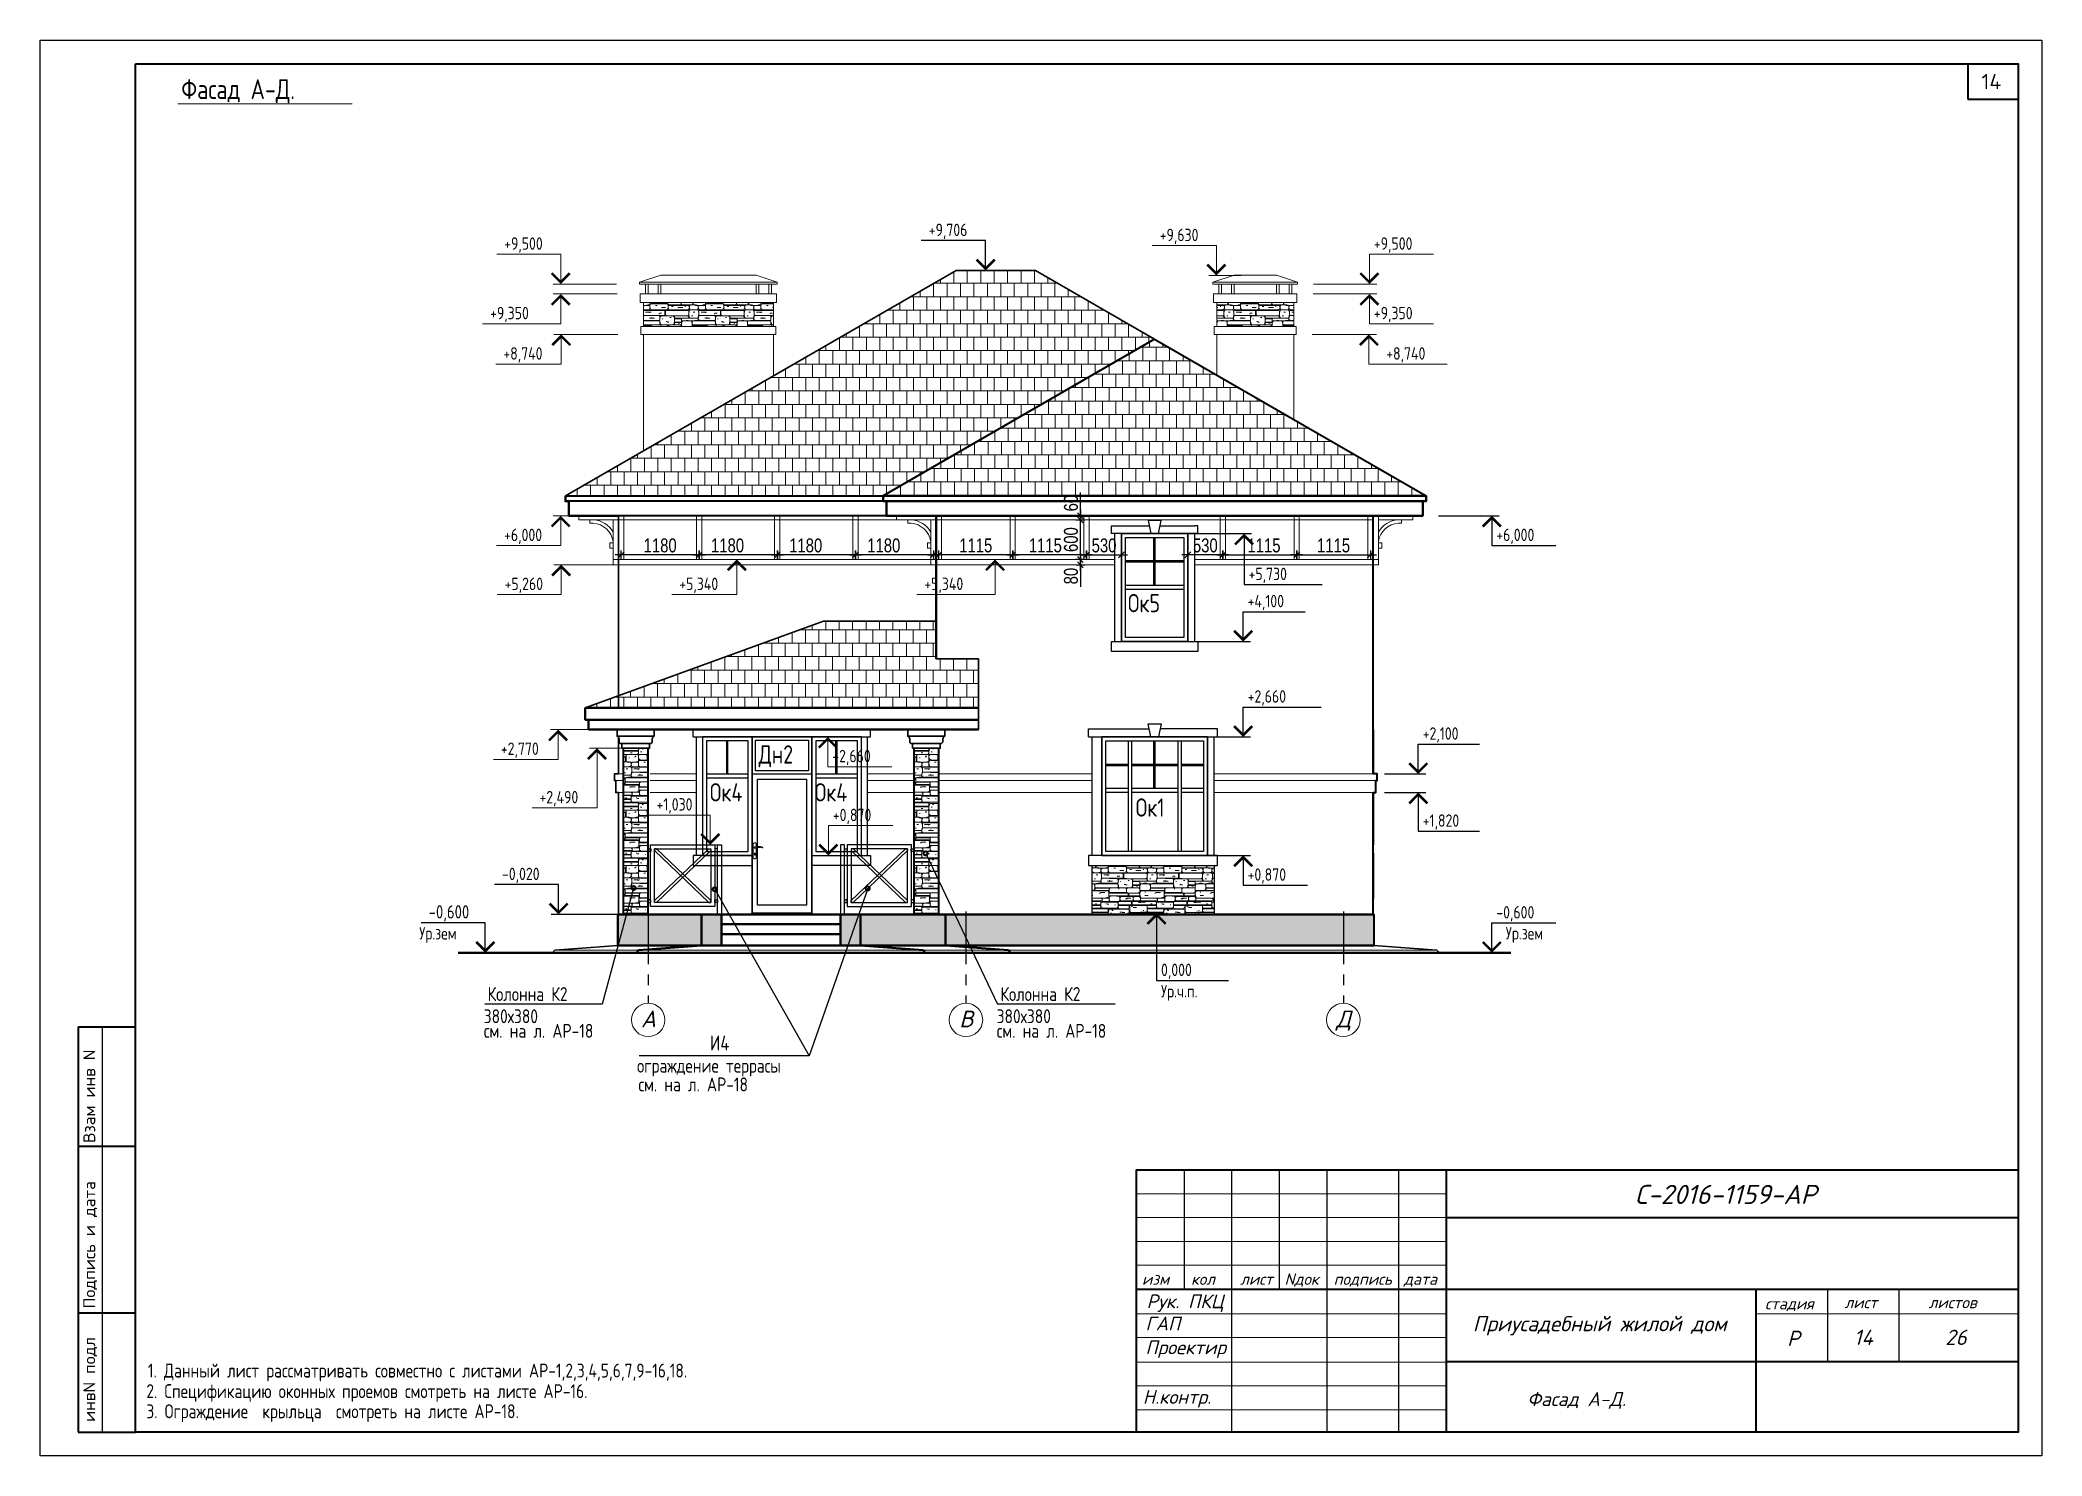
# Model space of a CAD drawing. Extents: x -12289450 to -10763036, y -7834513 to -6150123.
# Drawn here: x -11085579 to -11055339, y -7715920 to -7694536 of the extents above; entities that cross this region are included whole.
import ezdxf
from ezdxf.enums import TextEntityAlignment as Align

# ---------------------------------------------------------------- set-up
doc = ezdxf.new("R2010")
doc.units = 0
doc.header["$LTSCALE"] = 25
doc.header["$PDMODE"] = 35
doc.linetypes.add('CENTER', pattern=[50.8, 31.75, -6.35, 6.35, -6.35])
doc.linetypes.add('HIDDEN2', pattern=[4.7625, 3.175, -1.5875])
doc.layers.get('DefPoints').update_dxf_attribs({"color": 10, "lineweight": 30})
for name, color, linetype in [('003-ТЕКСТ', 7, 'Continuous'), ('004-ВСПЛИНИИ', 15, 'Continuous'), ('005-РАЗМЕРЫ', 252, 'Continuous'), ('008-ШТРИХОВКА', 252, 'Continuous'), ('014-ОСИ', 251, 'CENTER'), ('Annotation - Text', 7, 'Continuous'), ('ArchiCAD', 7, 'Continuous'), ('EEE', 7, 'Continuous'), ('kassa', 7, 'Continuous'), ('Крыши', 7, 'Continuous'), ('Новое', 51, 'Continuous'), ('Примечания', 7, 'Continuous')]:
    doc.layers.add(name, color=color, linetype=linetype)
for name, color, linetype, lineweight in [('RAZMER', 7, 'Continuous', 9), ('Двери ArchiCAD_Ном_пера__41', 7, 'Continuous', 9), ('Двери демонтаж', 15, 'Continuous', 9), ('Интерьер - Лестница_Ном_пера__21', 7, 'Continuous', 40), ('СТЕНЫ', 5, 'Continuous', 40)]:
    doc.layers.add(name, color=color, linetype=linetype, lineweight=lineweight)
doc.styles.add('gismo', font='isocpeui.ttf')
doc.styles.add('GOST 2.304', font='cs_gost2304.shx')
doc.styles.add('SIMP701', font='simplex701.shx')
doc.styles.get("Standard").update_dxf_attribs({"font": 'arial.ttf'})
doc.styles.add('TXT0', font='txt', dxfattribs={"width": 0.8})
doc.dimstyles.new('Копия(5) РАЗМЕРЫ', dxfattribs={"dimscale": 30, "dimtxt": 7, "dimasz": 0.15, "dimexe": 0, "dimexo": 0, "dimgap": 1.2, "dimtad": 1, "dimdec": 0, "dimzin": 0, "dimdsep": 46, "dimtxsty": 'TXT0', "dimblk1": 'A8MITTA', "dimblk2": 'A8MITTA', "dimsah": 1, "dimcen": 2, "dimse1": 1, "dimse2": 1, "dimadec": 0, "dimazin": 0, "dimtp": 6, "dimtm": 6, "dimtfac": 1, "dimtdec": 0, "dimtofl": 0, "dimtmove": 0, "dimatfit": 3, "dimldrblk": 'A8MITTA', "dimfxl": 0, "dimtolj": 1, "dimtzin": 0, "dimarcsym": 0})

msp = doc.modelspace()

# ---------------------------------------------------------------- texts
at = {"insert": (-11056252.3, -7695048.5), "char_height": 228.541, "width": 435.317, "attachment_point": 1}
msp.add_mtext('{\\Fsimplex|c0;14}', dxfattribs=at)
at = {"layer": '003-ТЕКСТ', "lineweight": 30, "style": 'SIMP701'}
for s, height, p in [('Взам инв N', 180, (-11084745.3, -7711193.5)), ('Подпись и дата', 179.997, (-11084745.4, -7713694.6)), ('инвN подл', 180, (-11084745.4, -7715406.7))]:
    msp.add_text(s, height=height, rotation=90, dxfattribs=at).set_placement(p)
at = {"layer": 'Annotation - Text', "color": 0, "lineweight": 25}
for s, height, style, p in [('Фасад А-Д.', 300, 'GOST 2.304', (-11083445.1, -7695428.4)), ('Ок5', 275, 'GOST 2.304', (-11069146.2, -7703177.6)), ('Дн2', 275, 'GOST 2.304', (-11074725.2, -7705462.4)), ('Ок4', 275, 'GOST 2.304', (-11075461.2, -7706035)), ('Ок4', 275, 'GOST 2.304', (-11073877.3, -7706035)), ('Ок1', 275, 'GOST 2.304', (-11069028.9, -7706264.6)), ('Колонна К2', 210, 'GOST 2.304', (-11078819.6, -7709049)), ('Колонна К2', 210, 'GOST 2.304', (-11071072.1, -7709049)), ('380х380', 210, 'GOST 2.304', (-11078877, -7709384.4)), ('380х380', 210, 'GOST 2.304', (-11071129.5, -7709384.4)), ('см. на л. АР-18', 210, 'GOST 2.304', (-11078875.5, -7709605)), ('И4', 225, 'GOST 2.304', (-11075460.8, -7709795.6)), ('см. на л. АР-18', 210, 'GOST 2.304', (-11071128, -7709605)), ('ограждение террасы', 210, 'GOST 2.304', (-11076560.8, -7710131.1)), ('см. на л. АР-18', 210, 'GOST 2.304', (-11076540, -7710414.2)), ('С-2016-1159-АР', 288.596, 'gismo', (-11061487.3, -7712114.5)), ('изм', 173.16, 'gismo', (-11068934.8, -7713335.7)), ('кол', 173.16, 'gismo', (-11068193.2, -7713335.7)), ('лист', 173.16, 'gismo', (-11067451.5, -7713335.7)), ('Nдок', 173.16, 'gismo', (-11066780.5, -7713335.7)), ('подпись', 173.16, 'gismo', (-11066038.8, -7713335.7)), ('дата', 173.16, 'gismo', (-11064979.3, -7713335.7)), ('Рук. ПКЦ', 207.79, 'gismo', (-11068864.2, -7713688.6)), ('стадия', 173.16, 'gismo', (-11059522.7, -7713706.2)), ('лист', 173.16, 'gismo', (-11058321.9, -7713688.6)), ('листов', 173.16, 'gismo', (-11057050.5, -7713688.6)), ('ГАП', 207.79, 'gismo', (-11068881.9, -7714023.8)), ('Приусадебный жилой дом', 230.877, 'gismo', (-11063936.8, -7714037.7)), ('Проектир', 207.79, 'gismo', (-11068881.9, -7714383.8)), ('Р', 230.9, 'gismo', (-11059189.5, -7714260.2)), ('14', 230.88, 'gismo', (-11058181.6, -7714244.2)), ('26', 230.88, 'gismo', (-11056801, -7714244.2)), ('1. Данный лист рассматривать совместно с листами АР-1,2,3,4,5,6,7,9-16,18.', 210, 'GOST 2.304', (-11083950.2, -7714735.7)), ('2. Спецификацию оконных проемов смотреть на листе АР-16.', 210, 'GOST 2.304', (-11083973, -7715046.3)), ('Н.контр.', 207.79, 'gismo', (-11068921.4, -7715132.6)), ('Фасад А-Д.', 210, 'gismo', (-11063114.4, -7715165.9)), ('3. Ограждение  крыльца  смотреть на листе АР-18.', 210, 'GOST 2.304', (-11083973, -7715350.4))]:
    msp.add_text(s, height=height, dxfattribs=dict(at, style=style)).set_placement(p)
at = {"layer": 'Annotation - Text', "color": 0, "lineweight": 25, "char_height": 252, "attachment_point": 2, "style": 'gismo'}
for s, insert in [('А', (-11076388.5, -7709193.8)), ('В', (-11071588.5, -7709193.8)), ('Д', (-11065888.5, -7709193.8))]:
    msp.add_mtext(s, dxfattribs=dict(at, insert=insert))
at = {"layer": 'RAZMER', "linetype": 'Continuous', "lineweight": 0, "ltscale": 75, "style": 'GOST 2.304'}
for s, p in [('+9,500', (-11078568.3, -7697703.2)), ('+9,630', (-11068665.8, -7697573.6)), ('+9,500', (-11065431.3, -7697703.2)), ('+9,350', (-11078780.8, -7698753.2)), ('+9,350', (-11065431.3, -7698753.2)), ('+8,740', (-11078580.4, -7699363.2)), ('+8,740', (-11065244.2, -7699363.2)), ('+6,000', (-11078569.5, -7702103.2)), ('+5,260', (-11078561.7, -7702843.2)), ('+5,340', (-11075923.1, -7702842.8)), ('+5,340', (-11072221.5, -7702842.8)), ('+2,770', (-11078618.1, -7705333.2)), ('+2,660', (-11073611.7, -7705443.2)), ('+2,490', (-11078034.9, -7706063.9)), ('+1,030', (-11076267.1, -7706173.2)), ('+0,870', (-11073603.7, -7706333.2))]:
    msp.add_text(s, height=187.5, dxfattribs=at).set_placement(p)
at = {"layer": 'Примечания', "linetype": 'Continuous', "lineweight": 25, "ltscale": 75, "style": 'GOST 2.304'}
for s, height, p in [('+9,706', 187.5, (-11072154.9, -7697496.9)), ('+6,000', 187.5, (-11063581.6, -7702103.2)), ('+5,730', 187.5, (-11067323.9, -7702692.5)), ('+4,100', 187.5, (-11067338.7, -7703103.2)), ('+2,660', 187.5, (-11067337.5, -7704543.2)), ('+2,100', 187.5, (-11064692.7, -7705103.2)), ('+1,820', 187.5, (-11064692.7, -7706417.8)), ('-0,020', 187.5, (-11078601.3, -7707223.2)), ('+0,870', 187.5, (-11067338.7, -7707233.2)), ('-0,600', 200, (-11079708.5, -7707803.2)), ('-0,600', 187.5, (-11063581.6, -7707803.2)), ('0,000', 187.5, (-11068646.3, -7708672.3))]:
    msp.add_text(s, height=height, dxfattribs=at).set_placement(p)
for s, p in [('Ур.зем', (-11079851.2, -7707933.1)), ('Ур.зем', (-11063439.1, -7707933.1)), ('Ур.ч.п.', (-11068646.3, -7708807.3))]:
    msp.add_text(s, height=187.5, dxfattribs=at).set_placement(p, align=Align.TOP_LEFT)

# ---------------------------------------------------------------- blocks, each defined once
blk = doc.blocks.new('r')
at = {"layer": 'Двери ArchiCAD_Ном_пера__41', "linetype": 'Continuous'}
for p, q in [((-39, 178), (-45, 178)), ((-45, 178), (-45, -42)), ((-36, 184), (-39, 178)), ((-32, 188), (-36, 184)), ((-33, 118), (-32, 119)), ((-32, 116), (-33, 118)), ((-26, 190), (-32, 188)), ((-32, 121), (-31, 123)), ((-32, 119), (-32, 121)), ((-32, 114), (-32, 116)), ((-31, 113), (-32, 114)), ((-31, 123), (-30, 124)), ((-30, 111), (-31, 113)), ((-30, 124), (-29, 125)), ((-29, 110), (-30, 111)), ((-30, 29), (-29, 32)), ((-30, 27), (-30, 29)), ((-29, 24), (-30, 27)), ((-29, 125), (-28, 126)), ((-27, 109), (-29, 110)), ((-29, 32), (-27, 34)), ((-28, 22), (-29, 24)), ((-28, 126), (-26, 127)), ((-28, 22), (-28, 6)), ((-28, 6), (-27, 4)), ((-25, 108), (-27, 109)), ((-27, 34), (-25, 35)), ((-27, 4), (-26, 2)), ((-19, 190), (-26, 190)), ((-26, 127), (-25, 128)), ((-26, 2), (-25, 1)), ((-25, 128), (-23, 128)), ((-24, 108), (-25, 108)), ((-25, 35), (-22, 35)), ((-25, 1), (-23, 1)), ((-22, 108), (-24, 108)), ((-23, 128), (-21, 128)), ((-23, 1), (-22, 1)), ((-20, 108), (-22, 108)), ((-22, 35), (-20, 35)), ((-22, 1), (-20, 1)), ((-21, 128), (-20, 128)), ((-20, 128), (-18, 127)), ((-19, 109), (-20, 108)), ((-20, 35), (-18, 34)), ((-20, 1), (-19, 2)), ((-13, 188), (-19, 190)), ((-17, 110), (-19, 109)), ((-19, 2), (-18, 4)), ((-18, 127), (-2, 132)), ((-18, 34), (-16, 32)), ((-18, 22), (-16, 24)), ((-18, 6), (-18, 22)), ((-18, 4), (-18, 6)), ((-16, 111), (-17, 110)), ((-15, 112), (-16, 111)), ((-16, 32), (-15, 29)), ((-15, 27), (-16, 24)), ((-14, 113), (-15, 112)), ((-15, 29), (-15, 27)), ((1, 117), (-14, 113)), ((-9, 184), (-13, 188)), ((-6, 178), (-9, 184)), ((0, 178), (-6, 178)), ((-2, 132), (32, 135)), ((0, 132), (0, 178)), ((0, -42), (0, 117)), ((33, 120), (1, 117)), ((32, 135), (66, 132)), ((64, 117), (33, 120)), ((87, 111), (64, 117)), ((66, 132), (92, 125)), ((88, 111), (87, 111)), ((89, 111), (88, 111)), ((91, 111), (89, 111)), ((92, 111), (91, 111)), ((92, 125), (92, 125)), ((92, 125), (94, 124)), ((93, 111), (92, 111)), ((94, 112), (93, 111)), ((94, 124), (95, 124)), ((95, 113), (94, 112)), ((95, 124), (95, 123)), ((95, 123), (96, 122)), ((96, 114), (95, 113)), ((96, 122), (97, 120)), ((97, 116), (96, 115)), ((96, 115), (96, 114)), ((97, 120), (97, 119)), ((97, 119), (97, 118)), ((97, 118), (97, 116)), ((-45, -42), (-39, -42)), ((-39, -42), (-36, -48)), ((-36, -48), (-32, -52)), ((-32, -52), (-26, -54)), ((-26, -54), (-19, -54)), ((-19, -54), (-13, -52)), ((-13, -52), (-9, -48)), ((-9, -48), (-6, -42)), ((-6, -42), (0, -42))]:
    blk.add_line(p, q, dxfattribs=at)
blk = doc.blocks.new('A8MITTA', base_point=(3180, 3140))
for p, q in [((3160, 3140), (3200, 3140)), ((3170, 3130), (3190, 3150)), ((3180, 3155), (3180, 3125))]:
    blk.add_line(p, q)
blk = doc.blocks.new('*D1184')
at = {"layer": '005-РАЗМЕРЫ', "color": 0, "lineweight": -2, "ltscale": 4, "transparency": 16777216}
blk.add_line((-11069768, -7702311), (-11069247, -7702311), dxfattribs=at)
at = {"layer": 'DefPoints', "color": 0, "ltscale": 4, "transparency": 16777216}
for p in [(-11069772, -7701859), (-11069242, -7701859), (-11069242, -7702311)]:
    blk.add_point(p, dxfattribs=at)
at = {"layer": '005-РАЗМЕРЫ', "color": 0, "lineweight": -2, "ltscale": 4, "transparency": 16777216, "xscale": 4.5, "yscale": 4.5, "zscale": 4.5, "rotation": 180}
blk.add_blockref('A8MITTA', (-11069772, -7702311), dxfattribs=at)
at = {"layer": '005-РАЗМЕРЫ', "color": 0, "lineweight": -2, "ltscale": 4, "transparency": 16777216, "xscale": 4.5, "yscale": 4.5, "zscale": 4.5}
blk.add_blockref('A8MITTA', (-11069242, -7702311), dxfattribs=at)
at = {"layer": '005-РАЗМЕРЫ', "color": 0, "lineweight": 25, "ltscale": 4, "transparency": 16777216, "insert": (-11069507, -7702170), "char_height": 210, "attachment_point": 5, "style": 'TXT0'}
blk.add_mtext('\\A1;530', dxfattribs=at)
blk = doc.blocks.new('*D1185')
at = {"layer": '005-РАЗМЕРЫ', "color": 0, "lineweight": -2, "ltscale": 4, "transparency": 16777216}
blk.add_line((-11069777, -7702311), (-11070883, -7702311), dxfattribs=at)
at = {"layer": 'DefPoints', "color": 0, "ltscale": 4, "transparency": 16777216}
for p in [(-11070887, -7702311), (-11070887, -7702381), (-11069772, -7702346)]:
    blk.add_point(p, dxfattribs=at)
at = {"layer": '005-РАЗМЕРЫ', "color": 0, "lineweight": -2, "ltscale": 4, "transparency": 16777216, "xscale": 4.5, "yscale": 4.5, "zscale": 4.5, "rotation": 180}
blk.add_blockref('A8MITTA', (-11070887, -7702311), dxfattribs=at)
at = {"layer": '005-РАЗМЕРЫ', "color": 0, "lineweight": -2, "ltscale": 4, "transparency": 16777216, "xscale": 4.5, "yscale": 4.5, "zscale": 4.5}
blk.add_blockref('A8MITTA', (-11069772, -7702311), dxfattribs=at)
at = {"layer": '005-РАЗМЕРЫ', "color": 0, "lineweight": 25, "ltscale": 4, "transparency": 16777216, "insert": (-11070394, -7702170), "char_height": 210, "attachment_point": 5, "style": 'TXT0'}
blk.add_mtext('\\A1;1115', dxfattribs=at)
blk = doc.blocks.new('*D1186')
at = {"layer": '005-РАЗМЕРЫ', "color": 0, "lineweight": -2, "ltscale": 4, "transparency": 16777216}
blk.add_line((-11070892, -7702311), (-11071998, -7702311), dxfattribs=at)
at = {"layer": 'DefPoints', "color": 0, "ltscale": 4, "transparency": 16777216}
for p in [(-11072002, -7702311), (-11072002, -7702381), (-11070887, -7702381)]:
    blk.add_point(p, dxfattribs=at)
at = {"layer": '005-РАЗМЕРЫ', "color": 0, "lineweight": -2, "ltscale": 4, "transparency": 16777216, "xscale": 4.5, "yscale": 4.5, "zscale": 4.5, "rotation": 180}
blk.add_blockref('A8MITTA', (-11072002, -7702311), dxfattribs=at)
at = {"layer": '005-РАЗМЕРЫ', "color": 0, "lineweight": -2, "ltscale": 4, "transparency": 16777216, "xscale": 4.5, "yscale": 4.5, "zscale": 4.5}
blk.add_blockref('A8MITTA', (-11070887, -7702311), dxfattribs=at)
at = {"layer": '005-РАЗМЕРЫ', "color": 0, "lineweight": 25, "ltscale": 4, "transparency": 16777216, "insert": (-11071445, -7702170), "char_height": 210, "attachment_point": 5, "style": 'TXT0'}
blk.add_mtext('\\A1;1115', dxfattribs=at)
blk = doc.blocks.new('*D1187')
at = {"layer": '005-РАЗМЕРЫ', "color": 0, "lineweight": -2, "ltscale": 4, "transparency": 16777216}
blk.add_line((-11067717, -7702311), (-11068238, -7702311), dxfattribs=at)
at = {"layer": 'DefPoints', "color": 0, "ltscale": 4, "transparency": 16777216}
for p in [(-11068242, -7701859), (-11067712, -7701859), (-11068242, -7702311)]:
    blk.add_point(p, dxfattribs=at)
at = {"layer": '005-РАЗМЕРЫ', "color": 0, "lineweight": -2, "ltscale": 4, "transparency": 16777216, "xscale": 4.5, "yscale": 4.5, "zscale": 4.5, "rotation": 180}
blk.add_blockref('A8MITTA', (-11068242, -7702311), dxfattribs=at)
at = {"layer": '005-РАЗМЕРЫ', "color": 0, "lineweight": -2, "ltscale": 4, "transparency": 16777216, "xscale": 4.5, "yscale": 4.5, "zscale": 4.5}
blk.add_blockref('A8MITTA', (-11067712, -7702311), dxfattribs=at)
at = {"layer": '005-РАЗМЕРЫ', "color": 0, "lineweight": 25, "ltscale": 4, "transparency": 16777216, "insert": (-11067977, -7702170), "char_height": 210, "attachment_point": 5, "style": 'TXT0'}
blk.add_mtext('\\A1;530', dxfattribs=at)
blk = doc.blocks.new('*D1188')
at = {"layer": '005-РАЗМЕРЫ', "color": 0, "lineweight": -2, "ltscale": 4, "transparency": 16777216}
blk.add_line((-11067708, -7702311), (-11066602, -7702311), dxfattribs=at)
at = {"layer": 'DefPoints', "color": 0, "ltscale": 4, "transparency": 16777216}
for p in [(-11067712, -7702346), (-11066597, -7702311), (-11066597, -7702381)]:
    blk.add_point(p, dxfattribs=at)
at = {"layer": '005-РАЗМЕРЫ', "color": 0, "lineweight": -2, "ltscale": 4, "transparency": 16777216, "xscale": 4.5, "yscale": 4.5, "zscale": 4.5, "rotation": 180}
blk.add_blockref('A8MITTA', (-11067712, -7702311), dxfattribs=at)
at = {"layer": '005-РАЗМЕРЫ', "color": 0, "lineweight": -2, "ltscale": 4, "transparency": 16777216, "xscale": 4.5, "yscale": 4.5, "zscale": 4.5}
blk.add_blockref('A8MITTA', (-11066597, -7702311), dxfattribs=at)
at = {"layer": '005-РАЗМЕРЫ', "color": 0, "lineweight": 25, "ltscale": 4, "transparency": 16777216, "insert": (-11067091, -7702170), "char_height": 210, "attachment_point": 5, "style": 'TXT0'}
blk.add_mtext('\\A1;1115', dxfattribs=at)
blk = doc.blocks.new('*D1189')
at = {"layer": '005-РАЗМЕРЫ', "color": 0, "lineweight": -2, "ltscale": 4, "transparency": 16777216}
blk.add_line((-11066593, -7702311), (-11065487, -7702311), dxfattribs=at)
at = {"layer": 'DefPoints', "color": 0, "ltscale": 4, "transparency": 16777216}
for p in [(-11066597, -7702381), (-11065482, -7702311), (-11065482, -7702381)]:
    blk.add_point(p, dxfattribs=at)
at = {"layer": '005-РАЗМЕРЫ', "color": 0, "lineweight": -2, "ltscale": 4, "transparency": 16777216, "xscale": 4.5, "yscale": 4.5, "zscale": 4.5, "rotation": 180}
blk.add_blockref('A8MITTA', (-11066597, -7702311), dxfattribs=at)
at = {"layer": '005-РАЗМЕРЫ', "color": 0, "lineweight": -2, "ltscale": 4, "transparency": 16777216, "xscale": 4.5, "yscale": 4.5, "zscale": 4.5}
blk.add_blockref('A8MITTA', (-11065482, -7702311), dxfattribs=at)
at = {"layer": '005-РАЗМЕРЫ', "color": 0, "lineweight": 25, "ltscale": 4, "transparency": 16777216, "insert": (-11066040, -7702170), "char_height": 210, "attachment_point": 5, "style": 'TXT0'}
blk.add_mtext('\\A1;1115', dxfattribs=at)
blk = doc.blocks.new('*D1190')
at = {"layer": '005-РАЗМЕРЫ', "color": 0, "lineweight": -2, "ltscale": 4, "transparency": 16777216}
blk.add_line((-11074447, -7702311), (-11075618, -7702311), dxfattribs=at)
at = {"layer": 'DefPoints', "color": 0, "ltscale": 4, "transparency": 16777216}
for p in [(-11075622, -7702311), (-11075622, -7702381), (-11074442, -7702381)]:
    blk.add_point(p, dxfattribs=at)
at = {"layer": '005-РАЗМЕРЫ', "color": 0, "lineweight": -2, "ltscale": 4, "transparency": 16777216, "xscale": 4.5, "yscale": 4.5, "zscale": 4.5, "rotation": 180}
blk.add_blockref('A8MITTA', (-11075622, -7702311), dxfattribs=at)
at = {"layer": '005-РАЗМЕРЫ', "color": 0, "lineweight": -2, "ltscale": 4, "transparency": 16777216, "xscale": 4.5, "yscale": 4.5, "zscale": 4.5}
blk.add_blockref('A8MITTA', (-11074442, -7702311), dxfattribs=at)
at = {"layer": '005-РАЗМЕРЫ', "color": 0, "lineweight": 25, "ltscale": 4, "transparency": 16777216, "insert": (-11075194, -7702170), "char_height": 210, "attachment_point": 5, "style": 'TXT0'}
blk.add_mtext('\\A1;1180', dxfattribs=at)
blk = doc.blocks.new('*D1191')
at = {"layer": '005-РАЗМЕРЫ', "color": 0, "lineweight": -2, "ltscale": 4, "transparency": 16777216}
blk.add_line((-11075627, -7702311), (-11076798, -7702311), dxfattribs=at)
at = {"layer": 'DefPoints', "color": 0, "ltscale": 4, "transparency": 16777216}
for p in [(-11076802, -7702311), (-11076802, -7702381), (-11075622, -7702381)]:
    blk.add_point(p, dxfattribs=at)
at = {"layer": '005-РАЗМЕРЫ', "color": 0, "lineweight": -2, "ltscale": 4, "transparency": 16777216, "xscale": 4.5, "yscale": 4.5, "zscale": 4.5, "rotation": 180}
blk.add_blockref('A8MITTA', (-11076802, -7702311), dxfattribs=at)
at = {"layer": '005-РАЗМЕРЫ', "color": 0, "lineweight": -2, "ltscale": 4, "transparency": 16777216, "xscale": 4.5, "yscale": 4.5, "zscale": 4.5}
blk.add_blockref('A8MITTA', (-11075622, -7702311), dxfattribs=at)
at = {"layer": '005-РАЗМЕРЫ', "color": 0, "lineweight": 25, "ltscale": 4, "transparency": 16777216, "insert": (-11076212, -7702170), "char_height": 210, "attachment_point": 5, "style": 'TXT0'}
blk.add_mtext('\\A1;1180', dxfattribs=at)
blk = doc.blocks.new('*D1192')
at = {"layer": '005-РАЗМЕРЫ', "color": 0, "lineweight": -2, "ltscale": 4, "transparency": 16777216}
blk.add_line((-11073267, -7702311), (-11074438, -7702311), dxfattribs=at)
at = {"layer": 'DefPoints', "color": 0, "ltscale": 4, "transparency": 16777216}
for p in [(-11074442, -7702311), (-11074442, -7702381), (-11073262, -7702381)]:
    blk.add_point(p, dxfattribs=at)
at = {"layer": '005-РАЗМЕРЫ', "color": 0, "lineweight": -2, "ltscale": 4, "transparency": 16777216, "xscale": 4.5, "yscale": 4.5, "zscale": 4.5, "rotation": 180}
blk.add_blockref('A8MITTA', (-11074442, -7702311), dxfattribs=at)
at = {"layer": '005-РАЗМЕРЫ', "color": 0, "lineweight": -2, "ltscale": 4, "transparency": 16777216, "xscale": 4.5, "yscale": 4.5, "zscale": 4.5}
blk.add_blockref('A8MITTA', (-11073262, -7702311), dxfattribs=at)
at = {"layer": '005-РАЗМЕРЫ', "color": 0, "lineweight": 25, "ltscale": 4, "transparency": 16777216, "insert": (-11074014, -7702170), "char_height": 210, "attachment_point": 5, "style": 'TXT0'}
blk.add_mtext('\\A1;1180', dxfattribs=at)
blk = doc.blocks.new('*D1193')
at = {"layer": '005-РАЗМЕРЫ', "color": 0, "lineweight": -2, "ltscale": 4, "transparency": 16777216}
blk.add_line((-11072087, -7702311), (-11073258, -7702311), dxfattribs=at)
at = {"layer": 'DefPoints', "color": 0, "ltscale": 4, "transparency": 16777216}
for p in [(-11073262, -7702311), (-11073262, -7702381), (-11072082, -7702381)]:
    blk.add_point(p, dxfattribs=at)
at = {"layer": '005-РАЗМЕРЫ', "color": 0, "lineweight": -2, "ltscale": 4, "transparency": 16777216, "xscale": 4.5, "yscale": 4.5, "zscale": 4.5, "rotation": 180}
blk.add_blockref('A8MITTA', (-11073262, -7702311), dxfattribs=at)
at = {"layer": '005-РАЗМЕРЫ', "color": 0, "lineweight": -2, "ltscale": 4, "transparency": 16777216, "xscale": 4.5, "yscale": 4.5, "zscale": 4.5}
blk.add_blockref('A8MITTA', (-11072082, -7702311), dxfattribs=at)
at = {"layer": '005-РАЗМЕРЫ', "color": 0, "lineweight": 25, "ltscale": 4, "transparency": 16777216, "insert": (-11072834, -7702170), "char_height": 210, "attachment_point": 5, "style": 'TXT0'}
blk.add_mtext('\\A1;1180', dxfattribs=at)
blk = doc.blocks.new('*D1203')
at = {"layer": '005-РАЗМЕРЫ', "color": 0, "lineweight": -2, "ltscale": 4, "transparency": 16777216}
for p, q in [((-11069865, -7702376), (-11069865, -7702372)), ((-11069865, -7702465), (-11069865, -7702794))]:
    blk.add_line(p, q, dxfattribs=at)
at = {"layer": 'DefPoints', "color": 0, "ltscale": 4, "transparency": 16777216}
for p in [(-11069869, -7702381), (-11069865, -7702381), (-11069869, -7702461)]:
    blk.add_point(p, dxfattribs=at)
at = {"layer": '005-РАЗМЕРЫ', "color": 0, "lineweight": -2, "ltscale": 4, "transparency": 16777216, "xscale": 4.5, "yscale": 4.5, "zscale": 4.5}
for p, rotation in [((-11069865, -7702381), 270), ((-11069865, -7702461), 90)]:
    blk.add_blockref('A8MITTA', p, dxfattribs=dict(at, rotation=rotation))
at = {"layer": '005-РАЗМЕРЫ', "color": 0, "lineweight": 25, "ltscale": 4, "transparency": 16777216, "insert": (-11070006, -7702632), "char_height": 210, "attachment_point": 5, "rotation": 90, "style": 'TXT0'}
blk.add_mtext('\\A1;80', dxfattribs=at)
blk = doc.blocks.new('*D1204')
at = {"layer": '005-РАЗМЕРЫ', "color": 0, "lineweight": -2, "ltscale": 4, "transparency": 16777216}
blk.add_line((-11069865, -7702376), (-11069865, -7701785), dxfattribs=at)
at = {"layer": 'DefPoints', "color": 0, "ltscale": 4, "transparency": 16777216}
for p in [(-11069865, -7701781), (-11069770, -7701781), (-11069770, -7702381)]:
    blk.add_point(p, dxfattribs=at)
at = {"layer": '005-РАЗМЕРЫ', "color": 0, "lineweight": -2, "ltscale": 4, "transparency": 16777216, "xscale": 4.5, "yscale": 4.5, "zscale": 4.5}
for p, rotation in [((-11069865, -7701781), 90), ((-11069865, -7702381), 270)]:
    blk.add_blockref('A8MITTA', p, dxfattribs=dict(at, rotation=rotation))
at = {"layer": '005-РАЗМЕРЫ', "color": 0, "lineweight": 25, "ltscale": 4, "transparency": 16777216, "insert": (-11070006, -7702081), "char_height": 210, "attachment_point": 5, "rotation": 90, "style": 'TXT0'}
blk.add_mtext('\\A1;600', dxfattribs=at)
blk = doc.blocks.new('*D1202')
at = {"layer": '005-РАЗМЕРЫ', "color": 0, "lineweight": -2, "ltscale": 4, "transparency": 16777216}
for p, q in [((-11069865, -7701716), (-11069865, -7701368)), ((-11069865, -7701785), (-11069865, -7701790))]:
    blk.add_line(p, q, dxfattribs=at)
at = {"layer": 'DefPoints', "color": 0, "ltscale": 4, "transparency": 16777216}
for p in [(-11069869, -7701721), (-11069869, -7701781), (-11069865, -7701781)]:
    blk.add_point(p, dxfattribs=at)
at = {"layer": '005-РАЗМЕРЫ', "color": 0, "lineweight": -2, "ltscale": 4, "transparency": 16777216, "xscale": 4.5, "yscale": 4.5, "zscale": 4.5}
for p, rotation in [((-11069865, -7701721), 270), ((-11069865, -7701781), 90)]:
    blk.add_blockref('A8MITTA', p, dxfattribs=dict(at, rotation=rotation))
at = {"layer": '005-РАЗМЕРЫ', "color": 0, "lineweight": 25, "ltscale": 4, "transparency": 16777216, "insert": (-11070006, -7701530), "char_height": 210, "attachment_point": 5, "rotation": 90, "style": 'TXT0'}
blk.add_mtext('\\A1;60', dxfattribs=at)

# ---------------------------------------------------------------- dimensions: what is measured, and where the dimension line sits
at = {"layer": '005-РАЗМЕРЫ', "lineweight": 25, "ltscale": 4}
for base, p1, p2, angle, picture, middle in [((-11069865.3, -7701780.7), (-11069869, -7701720.7), (-11069869, -7701780.7), 270, '*D1202', (-11069865.3, -7701529.7)), ((-11069865.3, -7701780.7), (-11069769.6, -7702380.7), (-11069769.6, -7701780.7), 90, '*D1204', (-11069865.3, -7702080.7)), ((-11068242.4, -7702310.6), (-11067712.4, -7701859.4), (-11068242.4, -7701859.4), 180, '*D1187', (-11067977.4, -7702310.6)), ((-11066597.4, -7702310.6), (-11067712.4, -7702346.1), (-11066597.4, -7702380.7), 180, '*D1188', (-11067091.2, -7702310.6)), ((-11069865.3, -7702380.7), (-11069869, -7702460.7), (-11069869, -7702380.7), 90, '*D1203', (-11069865.3, -7702631.7))]:
    dim = msp.add_linear_dim(base=base, p1=p1, p2=p2, angle=angle, dimstyle='Копия(5) РАЗМЕРЫ', dxfattribs=at)
    dim.commit()
    dim.dimension.update_dxf_attribs({"geometry": picture, "text_midpoint": middle, "dimtype": 160})
for base, p1, p2, picture, middle in [((-11076802.4, -7702310.6), (-11075622.4, -7702380.7), (-11076802.4, -7702380.7), '*D1191', (-11076212.4, -7702169.6)), ((-11072002.4, -7702310.6), (-11070887.4, -7702380.7), (-11072002.4, -7702380.7), '*D1186', (-11071444.9, -7702169.6))]:
    dim = msp.add_linear_dim(base=base, p1=p1, p2=p2, dimstyle='Копия(5) РАЗМЕРЫ', dxfattribs=at)
    dim.commit()
    dim.dimension.update_dxf_attribs({"geometry": picture, "text_midpoint": middle})
for base, p1, p2, picture, middle in [((-11075622.4, -7702310.6), (-11074442.4, -7702380.7), (-11075622.4, -7702380.7), '*D1190', (-11075193.6, -7702310.6)), ((-11074442.4, -7702310.6), (-11073262.4, -7702380.7), (-11074442.4, -7702380.7), '*D1192', (-11074013.6, -7702310.6)), ((-11073262.4, -7702310.6), (-11072082.4, -7702380.7), (-11073262.4, -7702380.7), '*D1193', (-11072833.6, -7702310.6)), ((-11070887.4, -7702310.6), (-11069772.4, -7702346.1), (-11070887.4, -7702380.7), '*D1185', (-11070393.6, -7702310.6)), ((-11069242.4, -7702310.6), (-11069772.4, -7701859.4), (-11069242.4, -7701859.4), '*D1184', (-11069507.4, -7702310.6))]:
    dim = msp.add_linear_dim(base=base, p1=p1, p2=p2, dimstyle='Копия(5) РАЗМЕРЫ', dxfattribs=at)
    dim.commit()
    dim.dimension.update_dxf_attribs({"geometry": picture, "text_midpoint": middle, "dimtype": 160})
dim = msp.add_linear_dim(base=(-11065482.4, -7702310.6), p1=(-11066597.4, -7702380.7), p2=(-11065482.4, -7702380.7), angle=180, dimstyle='Копия(5) РАЗМЕРЫ', dxfattribs=at)
dim.commit()
dim.dimension.update_dxf_attribs({"geometry": '*D1189', "text_midpoint": (-11066039.9, -7702169.6)})

# ---------------------------------------------------------------- hatches: boundary and pattern name
at = {"layer": '008-ШТРИХОВКА', "lineweight": 9, "ltscale": 3}
h = msp.add_hatch(dxfattribs=at)
h.set_pattern_fill('AR-B88', color=256)
h.set_pattern_definition([(0, (3435.96, -161115.81), (0, 203.2), []), (90, (3435.96, -161115.81), (-101.6, 203.2), [203.2, -203.2])])
h.paths.add_polyline_path([(-11070814.5, -7698014.4), (-11070728.7, -7698014.4), (-11070669, -7698014.4), (-11070540.2, -7698015.2), (-11068742.3, -7699053.6), (-11070670.5, -7700166.7), (-11072021.4, -7700946.7), (-11072842.4, -7701420.7), (-11074038.7, -7701420.7), (-11075689.5, -7701420.7), (-11077638.7, -7701420.7), (-11073050.7, -7698771.9), (-11071738.7, -7698014.4), (-11071561.4, -7698014.4), (-11071305.5, -7698014.4), (-11071138.7, -7698014.4), (-11070943.9, -7698014.4)])
at = {"layer": '008-ШТРИХОВКА', "lineweight": 13, "ltscale": 3}
h = msp.add_hatch(dxfattribs=at)
h.set_pattern_fill('AR-B88', color=256)
h.set_pattern_definition([(0, (-3463.86, -159846.66), (0, 203.2), []), (90, (-3463.86, -159846.66), (-101.6, 203.2), [203.2, -203.2])])
h.paths.add_polyline_path([(-11072842.4, -7701420.7), (-11070792.4, -7700237.2), (-11068742.3, -7699053.6), (-11064642.4, -7701420.7)])
at = {"layer": '008-ШТРИХОВКА', "lineweight": 15, "ltscale": 3}
h = msp.add_hatch(dxfattribs=at)
h.set_pattern_fill('AR-B88', color=256)
h.set_pattern_definition([(0, (3735.96, -164315.83), (0, 203.2), []), (90, (3735.96, -164315.83), (-101.6, 203.2), [203.2, -203.2])])
h.paths.add_polyline_path([(-11072042.4, -7703310.4), (-11073742.4, -7703310.4), (-11074620.6, -7703630.1), (-11077338.7, -7704620.7), (-11073738.7, -7704620.7), (-11071402.4, -7704620.7), (-11071402.4, -7703881.9), (-11072042.4, -7703881.9)])
at = {"layer": 'RAZMER', "lineweight": 0, "ltscale": 4}
h = msp.add_hatch(dxfattribs=at)
h.set_pattern_fill('DSLSTN', color=251, scale=300, style=0, pattern_type=2)
h.set_pattern_definition([(180, (468571.6, -635207), (-1e-13, -837.9), [184.338, -653.562]), (0, (467758.8, -635240.5), (0, 837.9), [108.927, -728.973]), (0, (467867.8, -635282.4), (0, 837.9), [58.653, -779.247]), (315, (467859.4, -635274.06), (837.899983, -2e-13), [11.8497, -1173.11985]), (270, (467859.4, -635265.7), (837.9, -2e-13), [8.379, -829.521]), (270, (467859.4, -635248.9), (837.9, -2e-13), [16.758, -821.142]), (225, (467867.76, -635240.54), (-1e-13, -837.899983), [11.8497, -1173.11985]), (180, (468102.4, -635240.5), (-1e-13, -837.9), [234.612, -603.288]), (135, (468110.76, -635248.9), (-837.899983, 7e-14), [11.8497, -1173.11985]), (90, (468110.76, -635257.3), (-837.9, 5e-14), [8.379, -829.521]), (180, (468102.4, -634762.9), (-1e-13, -837.9), [351.918, -485.982]), (180, (468027, -634930.5), (-1e-13, -837.9), [159.201, -678.699]), (180, (468219.7, -634553.5), (-1e-13, -837.9), [343.539, -494.361]), (225, (468353.75, -635005.9), (-1e-13, -837.899983), [11.8497, -1173.11985]), (315, (468353.75, -635005.9), (837.899983, -2e-13), [11.8497, -1173.11985]), (45, (468119.13, -634704.3), (7e-14, 837.899983), [11.8497, -1173.11985]), (0, (467876.14, -634704.3), (0, 837.9), [242.991, -594.909]), (135, (468378.9, -634821.6), (-837.899983, 7e-14), [11.8497, -1173.11985]), (180, (468512.95, -634821.6), (-1e-13, -837.9), [134.064, -703.836]), (225, (468236.44, -634829.97), (-1e-13, -837.899983), [11.8497, -1173.11985]), (180, (468521.3, -634830), (-1e-13, -837.9), [284.886, -553.014]), (0, (467809.1, -635315.95), (0, 837.9), [16.758, -821.142]), (0, (467909.7, -634846.7), (0, 837.9), [8.379, -829.521]), (0, (467758.8, -634804.8), (0, 837.9), [50.274, -787.626]), (0, (467733.7, -634788.1), (0, 837.9), [16.758, -821.142]), (0, (468479.4, -634670.8), (0, 837.9), [33.516, -804.384]), (0, (468496.2, -634662.4), (0, 837.9), [67.032, -770.868]), (0, (467909.7, -635064.6), (0, 837.9), [8.379, -829.521]), (0, (467800.7, -635081.3), (0, 837.9), [75.411, -762.489]), (0, (467708.6, -635064.6), (0, 837.9), [25.137, -812.763]), (0, (468462.7, -635290.8), (0, 837.9), [16.758, -821.142]), (0, (468479.4, -635299.2), (0, 837.9), [25.137, -812.763]), (0, (468404, -635248.9), (0, 837.9), [8.379, -829.521]), (0, (468521.3, -635232.2), (0, 837.9), [16.758, -821.142]), (0, (468010.2, -635207), (0, 837.9), [16.758, -821.142]), (0, (468035.34, -635148.4), (0, 837.9), [25.137, -812.763]), (0, (468236.4, -635232.2), (0, 837.9), [8.379, -829.521]), (0, (468211.3, -635240.5), (0, 837.9), [75.411, -762.489]), (0, (468353.75, -635173.5), (0, 837.9), [8.379, -829.521]), (0, (468362.1, -635165.1), (0, 837.9), [33.516, -804.384]), (0, (468211.3, -635156.75), (0, 837.9), [8.379, -829.521]), (0, (468152.65, -635148.4), (0, 837.9), [83.79, -754.11]), (0, (468395.64, -635081.3), (0, 837.9), [58.653, -779.247]), (0, (468303.5, -635047.8), (0, 837.9), [25.137, -812.763]), (0, (468077.2, -634980.8), (0, 837.9), [8.379, -829.521]), (0, (468161, -634964), (0, 837.9), [16.758, -821.142]), (0, (468169.4, -634955.65), (0, 837.9), [16.758, -821.142]), (0, (467934.8, -634570.2), (0, 837.9), [8.379, -829.521]), (0, (467934.8, -634620.5), (0, 837.9), [50.274, -787.626]), (0, (468085.6, -634587), (0, 837.9), [16.758, -821.142]), (0, (468102.4, -634578.6), (0, 837.9), [67.032, -770.868]), (0, (468027, -634746.2), (0, 837.9), [16.758, -821.142]), (0, (467842.6, -634729.4), (0, 837.9), [25.137, -812.763]), (0, (467834.25, -634721), (0, 837.9), [108.927, -728.973]), (0, (468320.2, -634762.9), (0, 837.9), [8.379, -829.521]), (0, (468186.2, -634746.2), (0, 837.9), [8.379, -829.521]), (0, (468202.9, -634754.56), (0, 837.9), [25.137, -812.763]), (0, (468429.16, -634880.24), (0, 837.9), [41.895, -796.005]), (0, (468395.64, -634871.9), (0, 837.9), [41.895, -796.005]), (0, (468253.2, -634888.6), (0, 837.9), [16.758, -821.142]), (0, (468278.3, -634846.7), (0, 837.9), [16.758, -821.142]), (0, (468269.96, -634838.35), (0, 837.9), [16.758, -821.142]), (0, (468102.4, -634905.4), (0, 837.9), [25.137, -812.763]), (0, (467976.7, -634897), (0, 837.9), [16.758, -821.142]), (0, (467968.3, -634905.4), (0, 837.9), [16.758, -821.142]), (0, (467901.3, -634888.6), (0, 837.9), [16.758, -821.142]), (270, (467859.4, -634469.7), (837.9, -2e-13), [75.411, -762.489]), (243.43495, (467867.76, -634452.9), (3.1e-05, -837.899992), [18.736014, -1854.86532]), (251.56505, (468018.6, -634511.57), (-7e-06, -837.899987), [26.49673, -2623.1757]), (270, (468018.6, -634478.05), (837.9, -2e-13), [33.516, -804.384]), (288.43495, (468010.2, -634452.91), (837.9000444, -1675.799994), [26.49673, -2623.1757]), (333.43495, (467666.67, -635106.48), (837.899992, 3.1e-05), [18.736014, -1854.86532]), (296.56505, (467658.3, -635089.7), (837.900001, -837.900036), [18.736014, -1854.86532]), (270, (467658.3, -635056.2), (837.9, -2e-13), [33.516, -804.384]), (206.56505, (467675.05, -635047.82), (-837.900036, -837.900001), [18.736014, -1854.86532]), (26.565051, (467666.67, -634511.57), (837.900021, 837.900016), [18.736014, -1854.86532]), (348.69007, (467675.05, -634578.6), (837.8999923, 3.91e-05), [42.72469, -4229.7438]), (333.43495, (467658.3, -634570.22), (837.899992, 3.1e-05), [18.736014, -1854.86532]), (270, (467658.3, -634519.95), (837.9, -2e-13), [50.274, -787.626]), (225, (467666.67, -634511.57), (-1e-13, -837.899983), [11.8497, -1173.11985]), (0, (467666.7, -635039.44), (0, 837.9), [175.959, -661.941]), (315, (467649.9, -635022.7), (837.899983, -2e-13), [23.69939, -1161.27015]), (270, (467649.9, -634972.4), (837.9, -2e-13), [50.274, -787.626]), (243.43495, (467658.3, -634955.65), (3.1e-05, -837.899992), [18.736014, -1854.86532]), (225, (467666.67, -634947.3), (-1e-13, -837.899983), [11.8497, -1173.11985]), (194.03624, (467700.18, -634938.9), (-2513.7000764, -837.899857), [34.547505, -3420.2028]), (0, (468027, -634930.5), (0, 837.9), [16.758, -821.142]), (0, (467800.7, -635299.2), (0, 837.9), [41.895, -796.005]), (0, (467758.8, -635307.6), (0, 837.9), [92.169, -745.731]), (45, (467758.84, -634654), (7e-14, 837.899983), [23.69939, -1161.27015]), (90, (467758.8, -634687.5), (-837.9, 5e-14), [33.516, -804.384]), (135, (467767.2, -634695.9), (-837.899983, 7e-14), [11.8497, -1173.11985]), (116.56505, (467867.76, -634662.4), (-837.900001, 837.900036), [18.736014, -1854.86532]), (90, (467867.8, -634679.15), (-837.9, 5e-14), [16.758, -821.142]), (63.434949, (467859.4, -634695.9), (-1.6e-05, 837.899992), [18.736014, -1854.86532]), (288.43495, (468395.64, -634670.77), (837.9000444, -1675.799994), [26.49673, -2623.1757]), (270, (468395.64, -634662.4), (837.9, -2e-13), [8.379, -829.521]), (243.43495, (468404.02, -634645.63), (3.1e-05, -837.899992), [18.736014, -1854.86532]), (251.56505, (468496.2, -635081.34), (-7e-06, -837.899987), [26.49673, -2623.1757]), (270, (468496.2, -635039.44), (837.9, -2e-13), [41.895, -796.005]), (296.56505, (468487.8, -635022.7), (837.900001, -837.900036), [18.736014, -1854.86532]), (288.43495, (468110.76, -635081.34), (837.9000444, -1675.799994), [26.49673, -2623.1757]), (270, (468110.76, -635073), (837.9, -2e-13), [8.379, -829.521]), (243.43495, (468119.13, -635056.2), (3.1e-05, -837.899992), [18.736014, -1854.86532]), (243.43495, (467976.7, -635089.7), (3.1e-05, -837.899992), [18.736014, -1854.86532]), (270, (467976.7, -635073), (837.9, -2e-13), [16.758, -821.142]), (296.56505, (467968.3, -635056.2), (837.900001, -837.900036), [18.736014, -1854.86532]), (315, (468110.76, -634662.4), (837.899983, -2e-13), [23.69939, -1161.27015]), (63.434949, (467968.3, -634838.35), (-1.6e-05, 837.899992), [18.736014, -1854.86532]), (90, (467968.3, -634855.1), (-837.9, 5e-14), [16.758, -821.142]), (135, (467985.1, -634871.86), (-837.899983, 7e-14), [23.69939, -1161.27015]), (90, (468538.1, -634913.8), (-837.9, 5e-14), [75.411, -762.489]), (45, (468529.7, -634922.14), (7e-14, 837.899983), [11.8497, -1173.11985]), (270, (468487.8, -634938.9), (837.9, -2e-13), [58.653, -779.247]), (270, (468353.75, -634938.9), (837.9, -2e-13), [67.032, -770.868]), (108.43495, (468588.36, -635240.54), (-837.9000444, 1675.799994), [26.49673, -2623.1757]), (90, (468588.4, -635290.8), (-837.9, 5e-14), [50.274, -787.626]), (78.690068, (468579.98, -635332.71), (-9.9e-06, 837.8999923), [42.72469, -4229.7438]), (278.1301, (468370.5, -635274.06), (837.8997774, -5027.3998965), [59.24848, -5865.5994]), (270, (468370.5, -635240.5), (837.9, -2e-13), [33.516, -804.384]), (251.56505, (468378.88, -635215.4), (-7e-06, -837.899987), [26.49673, -2623.1757]), (333.43495, (467951.55, -635207.02), (837.899992, 3.1e-05), [18.736014, -1854.86532]), (180, (467959.9, -635240.5), (-1e-13, -837.9), [58.653, -779.247]), (0, (467867.8, -634880.24), (0, 837.9), [343.539, -494.361]), (180, (468010.2, -635282.4), (-1e-13, -837.9), [83.79, -754.11]), (189.46232, (468060.48, -635274.06), (-4189.4998786, -837.8998155), [50.96747, -5045.7792]), (180, (468102.4, -635274.06), (-1e-13, -837.9), [41.895, -796.005]), (0, (468035.34, -635240.5), (0, 837.9), [25.137, -812.763]), (0, (467918, -635240.5), (0, 837.9), [25.137, -812.763]), (180, (467775.6, -634938.9), (-1e-13, -837.9), [75.411, -762.489]), (90, (467859.4, -634930.5), (-837.9, 5e-14), [50.274, -787.626]), (63.434949, (467851, -634947.27), (-1.6e-05, 837.899992), [18.736014, -1854.86532]), (0, (467825.9, -634947.3), (0, 837.9), [25.137, -812.763]), (350.53768, (467775.6, -634938.9), (837.8999918, 3.62e-05), [50.96747, -5045.7792]), (0, (467800.7, -634947.3), (0, 837.9), [41.895, -796.005]), (350.53768, (467750.46, -634938.9), (837.8999918, 3.62e-05), [50.96747, -5045.7792]), (350.53768, (468437.54, -634503.19), (837.8999918, 3.62e-05), [50.96747, -5045.7792]), (0, (468261.6, -634503.2), (0, 837.9), [175.959, -661.941]), (26.565051, (468244.82, -634511.57), (837.900021, 837.900016), [18.736014, -1854.86532]), (0, (468027, -634511.6), (0, 837.9), [209.475, -628.425]), (0, (467985.1, -634444.5), (0, 837.9), [16.758, -821.142]), (341.56505, (467959.93, -634436.16), (837.899987, -7e-06), [26.49673, -2623.1757]), (0, (467926.4, -634436.16), (0, 837.9), [33.516, -804.384]), (9.4623222, (467876.14, -634444.53), (4189.4998465, 837.8999764), [50.96747, -5045.7792]), (348.69007, (467809.11, -634503.19), (837.8999923, 3.91e-05), [42.72469, -4229.7438]), (0, (467683.4, -634503.2), (0, 837.9), [125.685, -712.215]), (8.1301023, (467792.35, -634586.98), (5027.3998629, 837.8999792), [59.24848, -5865.5994]), (0, (467716.94, -634587), (0, 837.9), [75.411, -762.489]), (281.30993, (467859.39, -634603.74), (837.8998758, -3351.6001317), [42.72469, -4229.7438]), (270, (467859.4, -634578.6), (837.9, -2e-13), [25.137, -812.763]), (243.43495, (467867.76, -634561.84), (3.1e-05, -837.899992), [18.736014, -1854.86532]), (0, (468135.9, -634545.1), (0, 837.9), [50.274, -787.626]), (0, (467926.4, -634545.1), (0, 837.9), [41.895, -796.005]), (0, (468202.9, -634654), (0, 837.9), [16.758, -821.142]), (9.4623222, (468152.65, -634662.39), (4189.4998465, 837.8999764), [50.96747, -5045.7792]), (0, (467951.55, -634662.4), (0, 837.9), [201.096, -636.804]), (0, (467951.55, -634662.4), (0, 837.9), [58.653, -779.247]), (353.65981, (467876.14, -634654.01), (837.8999791, 3.02e-05), [75.87507, -7511.6322]), (180, (468512.95, -634628.9), (-1e-13, -837.9), [276.507, -561.393]), (0, (468236.4, -634587), (0, 837.9), [276.507, -561.393]), (0, (468378.9, -634762.9), (0, 837.9), [184.338, -653.562]), (0, (468378.9, -634712.7), (0, 837.9), [184.338, -653.562]), (0, (468261.6, -634712.7), (0, 837.9), [117.306, -720.594]), (333.43495, (468244.82, -634704.3), (837.899992, 3.1e-05), [18.736014, -1854.86532]), (348.69007, (468345.37, -634628.87), (837.8999923, 3.91e-05), [42.72469, -4229.7438]), (14.036243, (468244.82, -634637.25), (2513.7000325, 837.8999888), [34.547505, -3420.2028]), (180, (467968.3, -634922.1), (-1e-13, -837.9), [67.032, -770.868]), (0, (467750.5, -634712.7), (0, 837.9), [351.918, -485.982]), (0, (468010.2, -634771.3), (0, 837.9), [50.274, -787.626]), (0, (467876.14, -634871.9), (0, 837.9), [83.79, -754.11]), (165.96376, (467750.46, -634880.24), (-837.8999707, -6.1e-05), [34.547505, -3420.2028]), (180, (467809.1, -634880.24), (-1e-13, -837.9), [58.653, -779.247]), (187.12502, (467876.14, -634871.86), (-5865.3000122, -837.9003778), [67.55366, -6687.8121]), (0, (467716.94, -634771.3), (0, 837.9), [242.991, -594.909]), (0, (468027, -635341.1), (0, 837.9), [335.16, -502.74]), (0, (468286.7, -635274.06), (0, 837.9), [41.895, -796.005]), (0, (468027, -635282.4), (0, 837.9), [335.16, -502.74]), (296.56505, (468110.76, -635248.92), (837.900001, -837.900036), [18.736014, -1854.86532]), (270, (468110.76, -635240.5), (837.9, -2e-13), [8.379, -829.521]), (255.96376, (468119.13, -635207.02), (6.1e-05, -837.8999707), [34.547505, -3420.2028]), (0, (468127.5, -635198.64), (0, 837.9), [310.023, -527.877]), (284.03624, (468219.68, -635072.96), (837.899857, -2513.7000764), [34.547505, -3420.2028]), (270, (468219.7, -635047.8), (837.9, -2e-13), [25.137, -812.763]), (251.56505, (468228.06, -635022.69), (-7e-06, -837.899987), [26.49673, -2623.1757]), (0, (468127.5, -635123.2), (0, 837.9), [310.023, -527.877]), (180, (468462.7, -635014.3), (-1e-13, -837.9), [100.548, -737.352]), (206.56505, (468479.43, -635005.93), (-837.900036, -837.900001), [18.736014, -1854.86532]), (315, (468219.7, -634989.17), (837.899983, -2e-13), [11.8497, -1173.11985]), (270, (468219.7, -634972.4), (837.9, -2e-13), [16.758, -821.142]), (243.43495, (468228.06, -634938.9), (3.1e-05, -837.899992), [18.736014, -1854.86532]), (135, (468353.75, -634947.3), (-837.899983, 7e-14), [23.69939, -1161.27015]), (165.96376, (468269.96, -635014.3), (-837.8999707, -6.1e-05), [34.547505, -3420.2028]), (180, (468345.4, -635014.3), (-1e-13, -837.9), [75.411, -762.489]), (0, (468228.1, -635022.7), (0, 837.9), [259.749, -578.151]), (26.565051, (467943.18, -635207.02), (837.900021, 837.900016), [18.736014, -1854.86532]), (0, (467909.7, -635207), (0, 837.9), [33.516, -804.384]), (0, (467700.2, -635207), (0, 837.9), [83.79, -754.11]), (353.65981, (467624.77, -635198.645), (837.8999791, 3.02e-05), [75.87507, -7511.6322]), (0, (467624.8, -635123.2), (0, 837.9), [335.16, -502.74]), (0, (467683.4, -635114.85), (0, 837.9), [276.507, -561.393]), (0, (467675.05, -635047.8), (0, 837.9), [284.886, -553.014]), (260.53768, (468119.13, -635181.89), (3.62e-05, -837.8999918), [50.96747, -5045.7792]), (270, (468119.1, -635148.4), (837.9, -2e-13), [33.516, -804.384]), (288.43495, (468110.76, -635123.23), (837.9000444, -1675.799994), [26.49673, -2623.1757]), (284.03624, (467968.31, -635198.64), (837.899857, -2513.7000764), [34.547505, -3420.2028]), (270, (467968.3, -635165.1), (837.9, -2e-13), [33.516, -804.384]), (258.69007, (467976.7, -635123.23), (3.91e-05, -837.8999923), [42.72469, -4229.7438]), (45, (468102.4, -635106.5), (7e-14, 837.899983), [11.8497, -1173.11985]), (11.309932, (468060.48, -635114.85), (3351.6001025, 837.8999928), [42.72469, -4229.7438]), (0, (468018.6, -635114.85), (0, 837.9), [41.895, -796.005]), (345.96376, (467985.07, -635106.48), (837.8999707, 6.1e-05), [34.547505, -3420.2028]), (198.43495, (468010.2, -635039.44), (-1675.799994, -837.9000444), [26.49673, -2623.1757]), (180, (468035.34, -635039.44), (-1e-13, -837.9), [25.137, -812.763]), (165.96376, (468068.86, -635047.82), (-837.8999707, -6.1e-05), [34.547505, -3420.2028]), (180, (468102.4, -635047.8), (-1e-13, -837.9), [33.516, -804.384]), (0, (468010.2, -635039.44), (0, 837.9), [8.379, -829.521]), (0, (467867.8, -635039.44), (0, 837.9), [150.822, -687.078]), (345.96376, (467985.07, -634964.03), (837.8999707, 6.1e-05), [34.547505, -3420.2028]), (0, (467909.7, -634964), (0, 837.9), [75.411, -762.489]), (11.309932, (467867.76, -634972.41), (3351.6001025, 837.8999928), [42.72469, -4229.7438]), (296.56505, (467851, -635014.3), (837.900001, -837.900036), [18.736014, -1854.86532]), (270, (467851, -635005.9), (837.9, -2e-13), [8.379, -829.521]), (251.56505, (467859.39, -634980.8), (-7e-06, -837.899987), [26.49673, -2623.1757]), (270, (468035.34, -634938.9), (837.9, -2e-13), [100.548, -737.352]), (351.8699, (467968.31, -634922.14), (837.8999899, 3.95e-05), [59.24848, -5865.5994]), (0, (467926.4, -634922.1), (0, 837.9), [41.895, -796.005]), (0, (468186.2, -635039.44), (0, 837.9), [25.137, -812.763]), (14.036243, (468152.65, -635047.82), (2513.7000325, 837.8999888), [34.547505, -3420.2028]), (0, (468119.1, -635047.8), (0, 837.9), [33.516, -804.384]), (348.69007, (468077.24, -635039.44), (837.8999923, 3.91e-05), [42.72469, -4229.7438]), (0, (468035.34, -635039.44), (0, 837.9), [41.895, -796.005]), (180, (468211.3, -634930.5), (-1e-13, -837.9), [167.58, -670.32]), (14.036243, (468496.2, -634930.52), (2513.7000325, 837.8999888), [34.547505, -3420.2028]), (0, (468286.7, -634930.5), (0, 837.9), [209.475, -628.425]), (243.43495, (468370.5, -634788.07), (3.1e-05, -837.899992), [18.736014, -1854.86532]), (270, (468370.5, -634762.9), (837.9, -2e-13), [25.137, -812.763]), (281.30993, (468362.13, -634721.04), (837.8998758, -3351.6001317), [42.72469, -4229.7438]), (296.56505, (468110.76, -634788.07), (837.900001, -837.900036), [18.736014, -1854.86532]), (270, (468110.76, -634746.2), (837.9, -2e-13), [41.895, -796.005]), (251.56505, (468119.13, -634721.04), (-7e-06, -837.899987), [26.49673, -2623.1757]), (0, (468119.1, -634721), (0, 837.9), [242.991, -594.909]), (0, (468127.5, -634813.2), (0, 837.9), [226.233, -611.667]), (26.565051, (468512.95, -634821.6), (837.900021, 837.900016), [18.736014, -1854.86532]), (333.43495, (468521.33, -634829.97), (837.899992, 3.1e-05), [18.736014, -1854.86532]), (90, (468228.1, -634846.7), (-837.9, 5e-14), [8.379, -829.521]), (75.963757, (468219.68, -634880.24), (-1.7e-05, 837.8999707), [34.547505, -3420.2028]), (90, (468219.7, -634930.5), (-837.9, 5e-14), [50.274, -787.626]), (0, (467976.7, -634821.6), (0, 837.9), [234.612, -603.288]), (0, (468010.2, -634813.2), (0, 837.9), [41.895, -796.005]), (180, (468102.4, -634813.2), (-1e-13, -837.9), [125.685, -712.215]), (225, (468110.76, -634804.83), (-1e-13, -837.899983), [11.8497, -1173.11985]), (270, (468110.76, -634779.7), (837.9, -2e-13), [25.137, -812.763]), (315, (468102.4, -634771.3), (837.899983, -2e-13), [11.8497, -1173.11985]), (0, (467976.7, -634771.3), (0, 837.9), [125.685, -712.215]), (45, (467968.3, -634779.7), (7e-14, 837.899983), [11.8497, -1173.11985]), (90, (467968.3, -634804.8), (-837.9, 5e-14), [25.137, -812.763]), (135, (467976.7, -634813.2), (-837.899983, 7e-14), [11.8497, -1173.11985]), (26.565051, (468194.55, -634930.5), (837.900021, 837.900016), [18.736014, -1854.86532]), (0, (468152.65, -634930.5), (0, 837.9), [41.895, -796.005]), (0, (467867.8, -634922.1), (0, 837.9), [33.516, -804.384]), (180, (468211.3, -634871.9), (-1e-13, -837.9), [226.233, -611.667]), (180, (468529.7, -634771.3), (-1e-13, -837.9), [150.822, -687.078]), (225, (468110.76, -635265.7), (-1e-13, -837.899983), [11.8497, -1173.11985]), (45, (467851, -635299.2), (7e-14, 837.899983), [11.8497, -1173.11985]), (315, (467851, -635248.9), (837.899983, -2e-13), [11.8497, -1173.11985]), (45, (467750.46, -635257.3), (7e-14, 837.899983), [11.8497, -1173.11985]), (315, (467750.46, -635290.8), (837.899983, -2e-13), [11.8497, -1173.11985]), (45, (467750.46, -635315.95), (7e-14, 837.899983), [11.8497, -1173.11985]), (315, (467750.46, -635332.7), (837.899983, -2e-13), [11.8497, -1173.11985]), (225, (467859.4, -635332.7), (-1e-13, -837.899983), [11.8497, -1173.11985]), (315, (467851, -635307.6), (837.899983, -2e-13), [11.8497, -1173.11985]), (315, (468018.6, -635332.7), (837.899983, -2e-13), [11.8497, -1173.11985]), (45, (468018.6, -635290.8), (7e-14, 837.899983), [11.8497, -1173.11985]), (225, (468580, -635332.7), (-1e-13, -837.899983), [11.8497, -1173.11985]), (315, (468571.6, -635207), (837.899983, -2e-13), [11.8497, -1173.11985]), (45, (468378.9, -635215.4), (7e-14, 837.899983), [11.8497, -1173.11985]), (315, (468378.9, -635332.7), (837.899983, -2e-13), [11.8497, -1173.11985]), (225, (468370.5, -635332.7), (-1e-13, -837.899983), [11.8497, -1173.11985]), (315, (468362.1, -635282.43), (837.899983, -2e-13), [11.8497, -1173.11985]), (225, (468370.5, -635265.7), (-1e-13, -837.899983), [11.8497, -1173.11985]), (315, (468362.1, -635207), (837.899983, -2e-13), [11.8497, -1173.11985]), (315, (468119.13, -635265.7), (837.899983, -2e-13), [11.8497, -1173.11985]), (45, (468119.13, -635207), (7e-14, 837.899983), [11.8497, -1173.11985]), (45, (468102.4, -635240.54), (7e-14, 837.899983), [11.8497, -1173.11985]), (315, (467976.7, -635232.16), (837.899983, -2e-13), [11.8497, -1173.11985]), (225, (467968.3, -635232.16), (-1e-13, -837.899983), [11.8497, -1173.11985]), (315, (467750.46, -635232.16), (837.899983, -2e-13), [11.8497, -1173.11985]), (45, (467750.46, -635215.4), (7e-14, 837.899983), [11.8497, -1173.11985]), (135, (468127.5, -635198.64), (-837.899983, 7e-14), [11.8497, -1173.11985]), (225, (468445.9, -635190.27), (-1e-13, -837.899983), [11.8497, -1173.11985]), (315, (468437.54, -635123.23), (837.899983, -2e-13), [11.8497, -1173.11985]), (45, (468119.13, -635131.6), (7e-14, 837.899983), [11.8497, -1173.11985]), (315, (468102.4, -635114.85), (837.899983, -2e-13), [11.8497, -1173.11985]), (315, (468102.4, -635047.8), (837.899983, -2e-13), [11.8497, -1173.11985]), (45, (467976.7, -635056.2), (7e-14, 837.899983), [11.8497, -1173.11985]), (315, (467976.7, -635098.1), (837.899983, -2e-13), [11.8497, -1173.11985]), (45, (467976.7, -635123.23), (7e-14, 837.899983), [11.8497, -1173.11985]), (225, (467968.3, -635190.27), (-1e-13, -837.899983), [11.8497, -1173.11985]), (315, (467616.4, -635190.27), (837.899983, -2e-13), [11.8497, -1173.11985]), (225, (467624.8, -635123.23), (-1e-13, -837.899983), [11.8497, -1173.11985]), (315, (467959.93, -635123.23), (837.899983, -2e-13), [11.8497, -1173.11985]), (225, (467968.3, -635106.5), (-1e-13, -837.899983), [11.8497, -1173.11985]), (315, (467959.93, -635047.8), (837.899983, -2e-13), [11.8497, -1173.11985]), (225, (467851, -635031.06), (-1e-13, -837.899983), [11.8497, -1173.11985]), (315, (467842.6, -634947.3), (837.899983, -2e-13), [11.8497, -1173.11985]), (45, (467708.56, -634888.6), (7e-14, 837.899983), [11.8497, -1173.11985]), (315, (467708.56, -634930.5), (837.899983, -2e-13), [11.8497, -1173.11985]), (45, (468035.34, -634938.9), (7e-14, 837.899983), [11.8497, -1173.11985]), (45, (468018.6, -635039.44), (7e-14, 837.899983), [11.8497, -1173.11985]), (315, (467859.4, -635031.06), (837.899983, -2e-13), [11.8497, -1173.11985]), (45, (467859.4, -634980.8), (7e-14, 837.899983), [11.8497, -1173.11985]), (315, (468018.6, -634972.4), (837.899983, -2e-13), [11.8497, -1173.11985]), (225, (468035.34, -634955.65), (-1e-13, -837.899983), [11.8497, -1173.11985]), (315, (468026.97, -634930.5), (837.899983, -2e-13), [11.8497, -1173.11985]), (315, (467859.4, -634955.65), (837.899983, -2e-13), [11.8497, -1173.11985]), (45, (467859.4, -634938.9), (7e-14, 837.899983), [11.8497, -1173.11985]), (315, (467859.4, -634913.76), (837.899983, -2e-13), [11.8497, -1173.11985]), (45, (467859.4, -634888.6), (7e-14, 837.899983), [11.8497, -1173.11985]), (315, (468211.3, -634880.24), (837.899983, -2e-13), [11.8497, -1173.11985]), (225, (468219.7, -634913.76), (-1e-13, -837.899983), [11.8497, -1173.11985]), (315, (468211.3, -634930.5), (837.899983, -2e-13), [11.8497, -1173.11985]), (45, (468211.3, -635039.44), (7e-14, 837.899983), [11.8497, -1173.11985]), (45, (468211.3, -635114.85), (7e-14, 837.899983), [11.8497, -1173.11985]), (315, (468119.13, -635106.5), (837.899983, -2e-13), [11.8497, -1173.11985]), (45, (468119.13, -635056.2), (7e-14, 837.899983), [11.8497, -1173.11985]), (315, (468211.3, -635047.8), (837.899983, -2e-13), [11.8497, -1173.11985]), (135, (468236.44, -635114.85), (-837.899983, 7e-14), [11.8497, -1173.11985]), (225, (468487.8, -635106.5), (-1e-13, -837.899983), [11.8497, -1173.11985]), (315, (468228.06, -634997.55), (837.899983, -2e-13), [11.8497, -1173.11985]), (45, (468228.06, -634938.9), (7e-14, 837.899983), [11.8497, -1173.11985]), (45, (468479.43, -635005.9), (7e-14, 837.899983), [11.8497, -1173.11985]), (45, (468353.75, -634938.9), (7e-14, 837.899983), [11.8497, -1173.11985]), (315, (468479.43, -634930.5), (837.899983, -2e-13), [11.8497, -1173.11985]), (135, (468538.1, -634779.7), (-837.899983, 7e-14), [11.8497, -1173.11985]), (45, (468529.7, -634813.2), (7e-14, 837.899983), [11.8497, -1173.11985]), (225, (468219.7, -634863.5), (-1e-13, -837.899983), [11.8497, -1173.11985]), (315, (468211.3, -634821.6), (837.899983, -2e-13), [11.8497, -1173.11985]), (135, (468571.6, -634721.04), (-837.899983, 7e-14), [11.8497, -1173.11985]), (45, (468563.2, -634762.94), (7e-14, 837.899983), [11.8497, -1173.11985]), (315, (468370.5, -634754.56), (837.899983, -2e-13), [11.8497, -1173.11985]), (45, (468370.5, -634721.04), (7e-14, 837.899983), [11.8497, -1173.11985]), (45, (468370.5, -634779.7), (7e-14, 837.899983), [11.8497, -1173.11985]), (225, (468362.1, -634804.83), (-1e-13, -837.899983), [11.8497, -1173.11985]), (315, (468119.13, -634804.83), (837.899983, -2e-13), [11.8497, -1173.11985]), (225, (467968.3, -634863.5), (-1e-13, -837.899983), [11.8497, -1173.11985]), (315, (467708.56, -634863.5), (837.899983, -2e-13), [11.8497, -1173.11985]), (45, (467708.56, -634779.7), (7e-14, 837.899983), [11.8497, -1173.11985]), (315, (467959.93, -634771.3), (837.899983, -2e-13), [11.8497, -1173.11985]), (225, (468110.76, -634754.56), (-1e-13, -837.899983), [11.8497, -1173.11985]), (315, (468102.4, -634712.66), (837.899983, -2e-13), [11.8497, -1173.11985]), (315, (467742.1, -634754.56), (837.899983, -2e-13), [11.8497, -1173.11985]), (225, (467750.46, -634712.66), (-1e-13, -837.899983), [11.8497, -1173.11985]), (315, (467691.8, -634620.5), (837.899983, -2e-13), [11.8497, -1173.11985]), (45, (467691.8, -634595.36), (7e-14, 837.899983), [11.8497, -1173.11985]), (315, (467851, -634511.57), (837.899983, -2e-13), [11.8497, -1173.11985]), (225, (467859.4, -634570.2), (-1e-13, -837.899983), [11.8497, -1173.11985]), (315, (467851, -634587), (837.899983, -2e-13), [11.8497, -1173.11985]), (225, (467859.4, -634620.5), (-1e-13, -837.899983), [11.8497, -1173.11985]), (315, (467767.2, -634695.9), (837.899983, -2e-13), [11.8497, -1173.11985]), (225, (467859.4, -634695.9), (-1e-13, -837.899983), [11.8497, -1173.11985]), (315, (467851, -634637.25), (837.899983, -2e-13), [11.8497, -1173.11985]), (315, (467867.76, -634695.9), (837.899983, -2e-13), [11.8497, -1173.11985]), (45, (467867.76, -634670.77), (7e-14, 837.899983), [11.8497, -1173.11985]), (315, (468110.76, -634662.4), (837.899983, -2e-13), [11.8497, -1173.11985]), (315, (468127.5, -634704.3), (837.899983, -2e-13), [11.8497, -1173.11985]), (45, (468127.5, -634670.77), (7e-14, 837.899983), [11.8497, -1173.11985]), (225, (468236.44, -634704.3), (-1e-13, -837.899983), [11.8497, -1173.11985]), (315, (468228.06, -634662.4), (837.899983, -2e-13), [11.8497, -1173.11985]), (315, (468236.44, -634695.9), (837.899983, -2e-13), [11.8497, -1173.11985]), (225, (468395.64, -634695.9), (-1e-13, -837.899983), [23.69939, -1161.27015]), (315, (468404, -634695.9), (837.899983, -2e-13), [11.8497, -1173.11985]), (225, (468596.74, -634695.9), (-1e-13, -837.899983), [11.8497, -1173.11985]), (315, (468588.36, -634637.25), (837.899983, -2e-13), [11.8497, -1173.11985]), (45, (468404, -634645.63), (7e-14, 837.899983), [11.8497, -1173.11985]), (315, (468387.26, -634637.25), (837.899983, -2e-13), [11.8497, -1173.11985]), (45, (468236.44, -634645.63), (7e-14, 837.899983), [11.8497, -1173.11985]), (45, (468219.7, -634654), (7e-14, 837.899983), [11.8497, -1173.11985]), (315, (467867.76, -634645.63), (837.899983, -2e-13), [11.8497, -1173.11985]), (225, (467876.14, -634553.46), (-1e-13, -837.899983), [11.8497, -1173.11985]), (315, (468219.7, -634553.46), (837.899983, -2e-13), [11.8497, -1173.11985]), (225, (468236.44, -634536.7), (-1e-13, -837.899983), [11.8497, -1173.11985]), (315, (468018.6, -634536.7), (837.899983, -2e-13), [11.8497, -1173.11985]), (45, (468018.6, -634519.95), (7e-14, 837.899983), [11.8497, -1173.11985]), (45, (468001.8, -634545.1), (7e-14, 837.899983), [11.8497, -1173.11985]), (45, (467867.76, -634452.9), (7e-14, 837.899983), [11.8497, -1173.11985]), (315, (468001.8, -634444.53), (837.899983, -2e-13), [11.8497, -1173.11985]), (45, (468512.95, -634628.9), (7e-14, 837.899983), [11.8497, -1173.11985]), (315, (468228.06, -634620.5), (837.899983, -2e-13), [11.8497, -1173.11985]), (225, (468236.44, -634587), (-1e-13, -837.899983), [11.8497, -1173.11985]), (315, (468512.95, -634587), (837.899983, -2e-13), [11.8497, -1173.11985]), (45, (468487.8, -634578.6), (7e-14, 837.899983), [11.8497, -1173.11985]), (315, (468236.44, -634570.2), (837.899983, -2e-13), [11.8497, -1173.11985]), (45, (468236.44, -634519.95), (7e-14, 837.899983), [11.8497, -1173.11985]), (315, (468487.8, -634511.57), (837.899983, -2e-13), [11.8497, -1173.11985]), (270, (467616.4, -635131.6), (837.9, -2e-13), [58.653, -779.247]), (270, (467859.4, -634528.3), (837.9, -2e-13), [41.895, -796.005]), (270, (468228.1, -634561.8), (837.9, -2e-13), [83.79, -754.11]), (270, (468236.4, -634645.6), (837.9, -2e-13), [58.653, -779.247]), (90, (468395.64, -634695.9), (-837.9, 5e-14), [50.274, -787.626]), (0, (467876.14, -634662.4), (0, 837.9), [234.612, -603.288]), (90, (467867.8, -634695.9), (-837.9, 5e-14), [25.137, -812.763]), (0, (468135.9, -634662.4), (0, 837.9), [92.169, -745.731]), (270, (468236.4, -634670.8), (837.9, -2e-13), [25.137, -812.763]), (90, (468127.5, -634704.3), (-837.9, 5e-14), [33.516, -804.384]), (270, (467968.3, -634779.7), (837.9, -2e-13), [83.79, -754.11]), (270, (467708.6, -634779.7), (837.9, -2e-13), [83.79, -754.11]), (270, (467742.1, -634721), (837.9, -2e-13), [33.516, -804.384]), (90, (468538.1, -634804.8), (-837.9, 5e-14), [25.137, -812.763]), (270, (468370.5, -634779.7), (837.9, -2e-13), [33.516, -804.384]), (90, (468571.6, -634754.56), (-837.9, 5e-14), [33.516, -804.384]), (0, (468412.4, -634637.25), (0, 837.9), [167.58, -670.32]), (270, (468596.7, -634645.6), (837.9, -2e-13), [50.274, -787.626]), (0, (467775.6, -634704.3), (0, 837.9), [75.411, -762.489]), (270, (467691.8, -634595.36), (837.9, -2e-13), [25.137, -812.763]), (270, (468228.1, -634595.36), (837.9, -2e-13), [25.137, -812.763]), (0, (468135.9, -634712.7), (0, 837.9), [92.169, -745.731]), (180, (467851, -634637.25), (-1e-13, -837.9), [75.411, -762.489]), (180, (468588.4, -634637.25), (-1e-13, -837.9), [8.379, -829.521]), (180, (468588.4, -634704.3), (-1e-13, -837.9), [8.379, -829.521]), (0, (467742.1, -634628.9), (0, 837.9), [108.927, -728.973]), (90, (467859.4, -634620.5), (-837.9, 5e-14), [25.137, -812.763]), (180, (467851, -634587), (-1e-13, -837.9), [108.927, -728.973]), (270, (468110.76, -634721), (837.9, -2e-13), [33.516, -804.384]), (270, (468521.3, -634595.36), (837.9, -2e-13), [25.137, -812.763]), (0, (467700.2, -634587), (0, 837.9), [41.895, -796.005]), (0, (467700.2, -634628.9), (0, 837.9), [41.895, -796.005]), (0, (468412.4, -634704.3), (0, 837.9), [167.58, -670.32]), (270, (468370.5, -634721), (837.9, -2e-13), [33.516, -804.384]), (90, (468219.7, -634913.8), (-837.9, 5e-14), [25.137, -812.763]), (180, (467859.4, -634880.24), (-1e-13, -837.9), [117.306, -720.594]), (270, (468219.7, -634830), (837.9, -2e-13), [33.516, -804.384]), (270, (467851, -634955.65), (837.9, -2e-13), [75.411, -762.489]), (180, (467842.6, -635039.44), (-1e-13, -837.9), [100.548, -737.352]), (270, (467968.3, -635131.6), (837.9, -2e-13), [58.653, -779.247]), (0, (467859.4, -634545.1), (0, 837.9), [142.443, -695.457]), (270, (467750.5, -635257.3), (837.9, -2e-13), [33.516, -804.384]), (0, (467758.8, -635341.1), (0, 837.9), [92.169, -745.731]), (90, (467859.4, -635332.7), (-837.9, 5e-14), [16.758, -821.142]), (180, (467851, -635248.9), (-1e-13, -837.9), [92.169, -745.731]), (270, (468018.6, -634528.3), (837.9, -2e-13), [8.379, -829.521]), (0, (468027, -634545.1), (0, 837.9), [201.096, -636.804]), (90, (468236.4, -634536.7), (-837.9, 5e-14), [8.379, -829.521]), (90, (468018.6, -634528.3), (-837.9, 5e-14), [8.379, -829.521]), (270, (468236.4, -634511.6), (837.9, -2e-13), [16.758, -821.142]), (270, (468236.4, -634528.3), (837.9, -2e-13), [41.895, -796.005]), (0, (468244.8, -634578.6), (0, 837.9), [242.991, -594.909]), (90, (468496.2, -634570.2), (-837.9, 5e-14), [41.895, -796.005]), (90, (468236.4, -634528.3), (-837.9, 5e-14), [8.379, -829.521]), (270, (468496.2, -634519.95), (837.9, -2e-13), [8.379, -829.521]), (0, (468387.3, -635341.1), (0, 837.9), [184.338, -653.562]), (90, (467859.4, -634528.3), (-837.9, 5e-14), [8.379, -829.521]), (0, (467758.8, -635299.2), (0, 837.9), [92.169, -745.731]), (270, (467750.5, -635315.95), (837.9, -2e-13), [16.758, -821.142]), (90, (467859.4, -635290.8), (-837.9, 5e-14), [33.516, -804.384]), (270, (468018.6, -635290.8), (837.9, -2e-13), [41.895, -796.005]), (90, (468370.5, -635332.7), (-837.9, 5e-14), [41.895, -796.005]), (270, (467968.3, -635215.4), (837.9, -2e-13), [16.758, -821.142]), (90, (467750.5, -635232.2), (-837.9, 5e-14), [16.758, -821.142]), (0, (467758.8, -635207), (0, 837.9), [192.717, -645.183]), (270, (468110.76, -635257.3), (837.9, -2e-13), [8.379, -829.521]), (90, (467859.4, -635265.7), (-837.9, 5e-14), [8.379, -829.521]), (0, (468127.5, -635274.06), (0, 837.9), [234.612, -603.288]), (90, (468370.5, -635265.7), (-837.9, 5e-14), [50.274, -787.626]), (177.95459, (468362.126, -635207.024), (-837.900014315, 2.3127e-05), [234.761574, -23241.396]), (0, (468127.5, -635114.85), (0, 837.9), [83.79, -754.11]), (90, (468219.7, -635106.5), (-837.9, 5e-14), [50.274, -787.626]), (180, (468211.3, -635047.8), (-1e-13, -837.9), [83.79, -754.11]), (0, (468236.4, -635114.85), (0, 837.9), [242.991, -594.909]), (180, (468337, -634930.5), (-1e-13, -837.9), [117.306, -720.594]), (90, (468110.76, -635098.1), (-837.9, 5e-14), [41.895, -796.005]), (270, (467976.7, -635056.2), (837.9, -2e-13), [41.895, -796.005]), (90, (468119.1, -635190.3), (-837.9, 5e-14), [58.653, -779.247]), (270, (468445.9, -635131.6), (837.9, -2e-13), [58.653, -779.247]), (180, (468102.4, -635114.85), (-1e-13, -837.9), [117.306, -720.594]), (0, (467985.1, -635240.5), (0, 837.9), [117.306, -720.594]), (180, (467742.1, -634880.24), (-1e-13, -837.9), [25.137, -812.763]), (270, (467708.6, -634888.6), (837.9, -2e-13), [41.895, -796.005]), (90, (467859.4, -634913.8), (-837.9, 5e-14), [25.137, -812.763]), (90, (468027, -635031.1), (-837.9, 5e-14), [50.274, -787.626]), (270, (467859.4, -634938.9), (837.9, -2e-13), [16.758, -821.142]), (0, (467867.8, -634964), (0, 837.9), [159.201, -678.699]), (90, (468035.34, -634955.65), (-837.9, 5e-14), [16.758, -821.142]), (270, (468219.7, -634938.9), (837.9, -2e-13), [92.169, -745.731])])
h.paths.add_polyline_path([(-11076294.2, -7698860.7), (-11076462.4, -7698860.7), (-11076462.4, -7698500.7), (-11074502.4, -7698500.7), (-11074502.4, -7698860.7), (-11075534.8, -7698860.7)])
h = msp.add_hatch(dxfattribs=at)
h.set_pattern_fill('DSLSTN', color=251, scale=300, style=0, pattern_type=2)
h.set_pattern_definition([(180, (462411.6, -635207), (-1e-13, -837.9), [184.338, -653.562]), (0, (461598.8, -635240.5), (0, 837.9), [108.927, -728.973]), (0, (461707.8, -635282.4), (0, 837.9), [58.653, -779.247]), (315, (461699.4, -635274.06), (837.899983, -2e-13), [11.8497, -1173.11985]), (270, (461699.4, -635265.7), (837.9, -2e-13), [8.379, -829.521]), (270, (461699.4, -635248.9), (837.9, -2e-13), [16.758, -821.142]), (225, (461707.76, -635240.54), (-1e-13, -837.899983), [11.8497, -1173.11985]), (180, (461942.4, -635240.5), (-1e-13, -837.9), [234.612, -603.288]), (135, (461950.75, -635248.9), (-837.899983, 7e-14), [11.8497, -1173.11985]), (90, (461950.75, -635257.3), (-837.9, 5e-14), [8.379, -829.521]), (180, (461942.4, -634762.9), (-1e-13, -837.9), [351.918, -485.982]), (180, (461867, -634930.5), (-1e-13, -837.9), [159.201, -678.699]), (180, (462059.7, -634553.5), (-1e-13, -837.9), [343.539, -494.361]), (225, (462193.74, -635005.9), (-1e-13, -837.899983), [11.8497, -1173.11985]), (315, (462193.74, -635005.9), (837.899983, -2e-13), [11.8497, -1173.11985]), (45, (461959.1, -634704.3), (7e-14, 837.899983), [11.8497, -1173.11985]), (0, (461716.1, -634704.3), (0, 837.9), [242.991, -594.909]), (135, (462218.9, -634821.6), (-837.899983, 7e-14), [11.8497, -1173.11985]), (180, (462352.9, -634821.6), (-1e-13, -837.9), [134.064, -703.836]), (225, (462076.43, -634829.97), (-1e-13, -837.899983), [11.8497, -1173.11985]), (180, (462361.3, -634830), (-1e-13, -837.9), [284.886, -553.014]), (0, (461649.1, -635315.95), (0, 837.9), [16.758, -821.142]), (0, (461749.65, -634846.7), (0, 837.9), [8.379, -829.521]), (0, (461598.8, -634804.8), (0, 837.9), [50.274, -787.626]), (0, (461573.7, -634788.1), (0, 837.9), [16.758, -821.142]), (0, (462319.4, -634670.8), (0, 837.9), [33.516, -804.384]), (0, (462336.2, -634662.4), (0, 837.9), [67.032, -770.868]), (0, (461749.65, -635064.6), (0, 837.9), [8.379, -829.521]), (0, (461640.7, -635081.3), (0, 837.9), [75.411, -762.489]), (0, (461548.56, -635064.6), (0, 837.9), [25.137, -812.763]), (0, (462302.7, -635290.8), (0, 837.9), [16.758, -821.142]), (0, (462319.4, -635299.2), (0, 837.9), [25.137, -812.763]), (0, (462244, -635248.9), (0, 837.9), [8.379, -829.521]), (0, (462361.3, -635232.2), (0, 837.9), [16.758, -821.142]), (0, (461850.2, -635207), (0, 837.9), [16.758, -821.142]), (0, (461875.3, -635148.4), (0, 837.9), [25.137, -812.763]), (0, (462076.4, -635232.2), (0, 837.9), [8.379, -829.521]), (0, (462051.3, -635240.5), (0, 837.9), [75.411, -762.489]), (0, (462193.7, -635173.5), (0, 837.9), [8.379, -829.521]), (0, (462202.1, -635165.1), (0, 837.9), [33.516, -804.384]), (0, (462051.3, -635156.75), (0, 837.9), [8.379, -829.521]), (0, (461992.64, -635148.4), (0, 837.9), [83.79, -754.11]), (0, (462235.6, -635081.3), (0, 837.9), [58.653, -779.247]), (0, (462143.5, -635047.8), (0, 837.9), [25.137, -812.763]), (0, (461917.2, -634980.8), (0, 837.9), [8.379, -829.521]), (0, (462001, -634964), (0, 837.9), [16.758, -821.142]), (0, (462009.4, -634955.65), (0, 837.9), [16.758, -821.142]), (0, (461774.8, -634570.2), (0, 837.9), [8.379, -829.521]), (0, (461774.8, -634620.5), (0, 837.9), [50.274, -787.626]), (0, (461925.6, -634587), (0, 837.9), [16.758, -821.142]), (0, (461942.4, -634578.6), (0, 837.9), [67.032, -770.868]), (0, (461867, -634746.2), (0, 837.9), [16.758, -821.142]), (0, (461682.6, -634729.4), (0, 837.9), [25.137, -812.763]), (0, (461674.24, -634721), (0, 837.9), [108.927, -728.973]), (0, (462160.2, -634762.9), (0, 837.9), [8.379, -829.521]), (0, (462026.2, -634746.2), (0, 837.9), [8.379, -829.521]), (0, (462042.9, -634754.56), (0, 837.9), [25.137, -812.763]), (0, (462269.15, -634880.24), (0, 837.9), [41.895, -796.005]), (0, (462235.6, -634871.9), (0, 837.9), [41.895, -796.005]), (0, (462093.2, -634888.6), (0, 837.9), [16.758, -821.142]), (0, (462118.3, -634846.7), (0, 837.9), [16.758, -821.142]), (0, (462109.95, -634838.35), (0, 837.9), [16.758, -821.142]), (0, (461942.4, -634905.4), (0, 837.9), [25.137, -812.763]), (0, (461816.7, -634897), (0, 837.9), [16.758, -821.142]), (0, (461808.3, -634905.4), (0, 837.9), [16.758, -821.142]), (0, (461741.3, -634888.6), (0, 837.9), [16.758, -821.142]), (270, (461699.4, -634469.7), (837.9, -2e-13), [75.411, -762.489]), (243.43495, (461707.76, -634452.9), (3.1e-05, -837.899992), [18.736014, -1854.86532]), (251.56505, (461858.58, -634511.57), (-7e-06, -837.899987), [26.49673, -2623.1757]), (270, (461858.6, -634478.05), (837.9, -2e-13), [33.516, -804.384]), (288.43495, (461850.2, -634452.91), (837.9000444, -1675.799994), [26.49673, -2623.1757]), (333.43495, (461506.66, -635106.48), (837.899992, 3.1e-05), [18.736014, -1854.86532]), (296.56505, (461498.3, -635089.7), (837.900001, -837.900036), [18.736014, -1854.86532]), (270, (461498.3, -635056.2), (837.9, -2e-13), [33.516, -804.384]), (206.56505, (461515.04, -635047.82), (-837.900036, -837.900001), [18.736014, -1854.86532]), (26.565051, (461506.66, -634511.57), (837.900021, 837.900016), [18.736014, -1854.86532]), (348.69007, (461515.04, -634578.6), (837.8999923, 3.91e-05), [42.72469, -4229.7438]), (333.43495, (461498.3, -634570.22), (837.899992, 3.1e-05), [18.736014, -1854.86532]), (270, (461498.3, -634519.95), (837.9, -2e-13), [50.274, -787.626]), (225, (461506.66, -634511.57), (-1e-13, -837.899983), [11.8497, -1173.11985]), (0, (461506.7, -635039.44), (0, 837.9), [175.959, -661.941]), (315, (461489.9, -635022.7), (837.899983, -2e-13), [23.69939, -1161.27015]), (270, (461489.9, -634972.4), (837.9, -2e-13), [50.274, -787.626]), (243.43495, (461498.3, -634955.65), (3.1e-05, -837.899992), [18.736014, -1854.86532]), (225, (461506.66, -634947.3), (-1e-13, -837.899983), [11.8497, -1173.11985]), (194.03624, (461540.18, -634938.9), (-2513.7000764, -837.899857), [34.547505, -3420.2028]), (0, (461867, -634930.5), (0, 837.9), [16.758, -821.142]), (0, (461640.7, -635299.2), (0, 837.9), [41.895, -796.005]), (0, (461598.8, -635307.6), (0, 837.9), [92.169, -745.731]), (45, (461598.83, -634654), (7e-14, 837.899983), [23.69939, -1161.27015]), (90, (461598.8, -634687.5), (-837.9, 5e-14), [33.516, -804.384]), (135, (461607.2, -634695.9), (-837.899983, 7e-14), [11.8497, -1173.11985]), (116.56505, (461707.76, -634662.4), (-837.900001, 837.900036), [18.736014, -1854.86532]), (90, (461707.8, -634679.15), (-837.9, 5e-14), [16.758, -821.142]), (63.434949, (461699.38, -634695.9), (-1.6e-05, 837.899992), [18.736014, -1854.86532]), (288.43495, (462235.64, -634670.77), (837.9000444, -1675.799994), [26.49673, -2623.1757]), (270, (462235.6, -634662.4), (837.9, -2e-13), [8.379, -829.521]), (243.43495, (462244, -634645.63), (3.1e-05, -837.899992), [18.736014, -1854.86532]), (251.56505, (462336.18, -635081.34), (-7e-06, -837.899987), [26.49673, -2623.1757]), (270, (462336.2, -635039.44), (837.9, -2e-13), [41.895, -796.005]), (296.56505, (462327.8, -635022.7), (837.900001, -837.900036), [18.736014, -1854.86532]), (288.43495, (461950.75, -635081.34), (837.9000444, -1675.799994), [26.49673, -2623.1757]), (270, (461950.75, -635073), (837.9, -2e-13), [8.379, -829.521]), (243.43495, (461959.13, -635056.2), (3.1e-05, -837.899992), [18.736014, -1854.86532]), (243.43495, (461816.7, -635089.7), (3.1e-05, -837.899992), [18.736014, -1854.86532]), (270, (461816.7, -635073), (837.9, -2e-13), [16.758, -821.142]), (296.56505, (461808.3, -635056.2), (837.900001, -837.900036), [18.736014, -1854.86532]), (315, (461950.75, -634662.4), (837.899983, -2e-13), [23.69939, -1161.27015]), (63.434949, (461808.3, -634838.35), (-1.6e-05, 837.899992), [18.736014, -1854.86532]), (90, (461808.3, -634855.1), (-837.9, 5e-14), [16.758, -821.142]), (135, (461825.06, -634871.86), (-837.899983, 7e-14), [23.69939, -1161.27015]), (90, (462378.1, -634913.8), (-837.9, 5e-14), [75.411, -762.489]), (45, (462369.7, -634922.14), (7e-14, 837.899983), [11.8497, -1173.11985]), (270, (462327.8, -634938.9), (837.9, -2e-13), [58.653, -779.247]), (270, (462193.7, -634938.9), (837.9, -2e-13), [67.032, -770.868]), (108.43495, (462428.35, -635240.54), (-837.9000444, 1675.799994), [26.49673, -2623.1757]), (90, (462428.35, -635290.8), (-837.9, 5e-14), [50.274, -787.626]), (78.690068, (462419.97, -635332.71), (-9.9e-06, 837.8999923), [42.72469, -4229.7438]), (278.1301, (462210.5, -635274.06), (837.8997774, -5027.3998965), [59.24848, -5865.5994]), (270, (462210.5, -635240.5), (837.9, -2e-13), [33.516, -804.384]), (251.56505, (462218.88, -635215.4), (-7e-06, -837.899987), [26.49673, -2623.1757]), (333.43495, (461791.55, -635207.02), (837.899992, 3.1e-05), [18.736014, -1854.86532]), (180, (461799.9, -635240.5), (-1e-13, -837.9), [58.653, -779.247]), (0, (461707.8, -634880.24), (0, 837.9), [343.539, -494.361]), (180, (461850.2, -635282.4), (-1e-13, -837.9), [83.79, -754.11]), (189.46232, (461900.48, -635274.06), (-4189.4998786, -837.8998155), [50.96747, -5045.7792]), (180, (461942.4, -635274.06), (-1e-13, -837.9), [41.895, -796.005]), (0, (461875.3, -635240.5), (0, 837.9), [25.137, -812.763]), (0, (461758, -635240.5), (0, 837.9), [25.137, -812.763]), (180, (461615.6, -634938.9), (-1e-13, -837.9), [75.411, -762.489]), (90, (461699.4, -634930.5), (-837.9, 5e-14), [50.274, -787.626]), (63.434949, (461691, -634947.27), (-1.6e-05, 837.899992), [18.736014, -1854.86532]), (0, (461665.9, -634947.3), (0, 837.9), [25.137, -812.763]), (350.53768, (461615.59, -634938.9), (837.8999918, 3.62e-05), [50.96747, -5045.7792]), (0, (461640.7, -634947.3), (0, 837.9), [41.895, -796.005]), (350.53768, (461590.45, -634938.9), (837.8999918, 3.62e-05), [50.96747, -5045.7792]), (350.53768, (462277.53, -634503.19), (837.8999918, 3.62e-05), [50.96747, -5045.7792]), (0, (462101.6, -634503.2), (0, 837.9), [175.959, -661.941]), (26.565051, (462084.8, -634511.57), (837.900021, 837.900016), [18.736014, -1854.86532]), (0, (461867, -634511.6), (0, 837.9), [209.475, -628.425]), (0, (461825.1, -634444.5), (0, 837.9), [16.758, -821.142]), (341.56505, (461799.93, -634436.16), (837.899987, -7e-06), [26.49673, -2623.1757]), (0, (461766.4, -634436.16), (0, 837.9), [33.516, -804.384]), (9.4623222, (461716.14, -634444.53), (4189.4998465, 837.8999764), [50.96747, -5045.7792]), (348.69007, (461649.1, -634503.19), (837.8999923, 3.91e-05), [42.72469, -4229.7438]), (0, (461523.4, -634503.2), (0, 837.9), [125.685, -712.215]), (8.1301023, (461632.35, -634586.98), (5027.3998629, 837.8999792), [59.24848, -5865.5994]), (0, (461556.9, -634587), (0, 837.9), [75.411, -762.489]), (281.30993, (461699.38, -634603.74), (837.8998758, -3351.6001317), [42.72469, -4229.7438]), (270, (461699.4, -634578.6), (837.9, -2e-13), [25.137, -812.763]), (243.43495, (461707.76, -634561.84), (3.1e-05, -837.899992), [18.736014, -1854.86532]), (0, (461975.9, -634545.1), (0, 837.9), [50.274, -787.626]), (0, (461766.4, -634545.1), (0, 837.9), [41.895, -796.005]), (0, (462042.9, -634654), (0, 837.9), [16.758, -821.142]), (9.4623222, (461992.64, -634662.39), (4189.4998465, 837.8999764), [50.96747, -5045.7792]), (0, (461791.55, -634662.4), (0, 837.9), [201.096, -636.804]), (0, (461791.55, -634662.4), (0, 837.9), [58.653, -779.247]), (353.65981, (461716.14, -634654.01), (837.8999791, 3.02e-05), [75.87507, -7511.6322]), (180, (462352.9, -634628.9), (-1e-13, -837.9), [276.507, -561.393]), (0, (462076.4, -634587), (0, 837.9), [276.507, -561.393]), (0, (462218.9, -634762.9), (0, 837.9), [184.338, -653.562]), (0, (462218.9, -634712.7), (0, 837.9), [184.338, -653.562]), (0, (462101.6, -634712.7), (0, 837.9), [117.306, -720.594]), (333.43495, (462084.8, -634704.3), (837.899992, 3.1e-05), [18.736014, -1854.86532]), (348.69007, (462185.36, -634628.87), (837.8999923, 3.91e-05), [42.72469, -4229.7438]), (14.036243, (462084.81, -634637.25), (2513.7000325, 837.8999888), [34.547505, -3420.2028]), (180, (461808.3, -634922.1), (-1e-13, -837.9), [67.032, -770.868]), (0, (461590.45, -634712.7), (0, 837.9), [351.918, -485.982]), (0, (461850.2, -634771.3), (0, 837.9), [50.274, -787.626]), (0, (461716.1, -634871.9), (0, 837.9), [83.79, -754.11]), (165.96376, (461590.45, -634880.24), (-837.8999707, -6.1e-05), [34.547505, -3420.2028]), (180, (461649.1, -634880.24), (-1e-13, -837.9), [58.653, -779.247]), (187.12502, (461716.14, -634871.86), (-5865.3000122, -837.9003778), [67.55366, -6687.8121]), (0, (461556.9, -634771.3), (0, 837.9), [242.991, -594.909]), (0, (461867, -635341.1), (0, 837.9), [335.16, -502.74]), (0, (462126.7, -635274.06), (0, 837.9), [41.895, -796.005]), (0, (461867, -635282.4), (0, 837.9), [335.16, -502.74]), (296.56505, (461950.75, -635248.92), (837.900001, -837.900036), [18.736014, -1854.86532]), (270, (461950.75, -635240.5), (837.9, -2e-13), [8.379, -829.521]), (255.96376, (461959.13, -635207.02), (6.1e-05, -837.8999707), [34.547505, -3420.2028]), (0, (461967.5, -635198.64), (0, 837.9), [310.023, -527.877]), (284.03624, (462059.68, -635072.96), (837.899857, -2513.7000764), [34.547505, -3420.2028]), (270, (462059.7, -635047.8), (837.9, -2e-13), [25.137, -812.763]), (251.56505, (462068.06, -635022.69), (-7e-06, -837.899987), [26.49673, -2623.1757]), (0, (461967.5, -635123.2), (0, 837.9), [310.023, -527.877]), (180, (462302.7, -635014.3), (-1e-13, -837.9), [100.548, -737.352]), (206.56505, (462319.43, -635005.93), (-837.900036, -837.900001), [18.736014, -1854.86532]), (315, (462059.7, -634989.17), (837.899983, -2e-13), [11.8497, -1173.11985]), (270, (462059.7, -634972.4), (837.9, -2e-13), [16.758, -821.142]), (243.43495, (462068.06, -634938.9), (3.1e-05, -837.899992), [18.736014, -1854.86532]), (135, (462193.74, -634947.3), (-837.899983, 7e-14), [23.69939, -1161.27015]), (165.96376, (462109.95, -635014.3), (-837.8999707, -6.1e-05), [34.547505, -3420.2028]), (180, (462185.4, -635014.3), (-1e-13, -837.9), [75.411, -762.489]), (0, (462068.06, -635022.7), (0, 837.9), [259.749, -578.151]), (26.565051, (461783.17, -635207.02), (837.900021, 837.900016), [18.736014, -1854.86532]), (0, (461749.65, -635207), (0, 837.9), [33.516, -804.384]), (0, (461540.2, -635207), (0, 837.9), [83.79, -754.11]), (353.65981, (461464.77, -635198.645), (837.8999791, 3.02e-05), [75.87507, -7511.6322]), (0, (461464.8, -635123.2), (0, 837.9), [335.16, -502.74]), (0, (461523.4, -635114.85), (0, 837.9), [276.507, -561.393]), (0, (461515, -635047.8), (0, 837.9), [284.886, -553.014]), (260.53768, (461959.13, -635181.89), (3.62e-05, -837.8999918), [50.96747, -5045.7792]), (270, (461959.1, -635148.4), (837.9, -2e-13), [33.516, -804.384]), (288.43495, (461950.75, -635123.23), (837.9000444, -1675.799994), [26.49673, -2623.1757]), (284.03624, (461808.3, -635198.64), (837.899857, -2513.7000764), [34.547505, -3420.2028]), (270, (461808.3, -635165.1), (837.9, -2e-13), [33.516, -804.384]), (258.69007, (461816.69, -635123.23), (3.91e-05, -837.8999923), [42.72469, -4229.7438]), (45, (461942.4, -635106.5), (7e-14, 837.899983), [11.8497, -1173.11985]), (11.309932, (461900.48, -635114.85), (3351.6001025, 837.8999928), [42.72469, -4229.7438]), (0, (461858.6, -635114.85), (0, 837.9), [41.895, -796.005]), (345.96376, (461825.06, -635106.48), (837.8999707, 6.1e-05), [34.547505, -3420.2028]), (198.43495, (461850.2, -635039.44), (-1675.799994, -837.9000444), [26.49673, -2623.1757]), (180, (461875.3, -635039.44), (-1e-13, -837.9), [25.137, -812.763]), (165.96376, (461908.85, -635047.82), (-837.8999707, -6.1e-05), [34.547505, -3420.2028]), (180, (461942.4, -635047.8), (-1e-13, -837.9), [33.516, -804.384]), (0, (461850.2, -635039.44), (0, 837.9), [8.379, -829.521]), (0, (461707.8, -635039.44), (0, 837.9), [150.822, -687.078]), (345.96376, (461825.06, -634964.03), (837.8999707, 6.1e-05), [34.547505, -3420.2028]), (0, (461749.65, -634964), (0, 837.9), [75.411, -762.489]), (11.309932, (461707.76, -634972.41), (3351.6001025, 837.8999928), [42.72469, -4229.7438]), (296.56505, (461691, -635014.3), (837.900001, -837.900036), [18.736014, -1854.86532]), (270, (461691, -635005.9), (837.9, -2e-13), [8.379, -829.521]), (251.56505, (461699.38, -634980.8), (-7e-06, -837.899987), [26.49673, -2623.1757]), (270, (461875.3, -634938.9), (837.9, -2e-13), [100.548, -737.352]), (351.8699, (461808.31, -634922.14), (837.8999899, 3.95e-05), [59.24848, -5865.5994]), (0, (461766.4, -634922.1), (0, 837.9), [41.895, -796.005]), (0, (462026.2, -635039.44), (0, 837.9), [25.137, -812.763]), (14.036243, (461992.64, -635047.82), (2513.7000325, 837.8999888), [34.547505, -3420.2028]), (0, (461959.1, -635047.8), (0, 837.9), [33.516, -804.384]), (348.69007, (461917.23, -635039.44), (837.8999923, 3.91e-05), [42.72469, -4229.7438]), (0, (461875.3, -635039.44), (0, 837.9), [41.895, -796.005]), (180, (462051.3, -634930.5), (-1e-13, -837.9), [167.58, -670.32]), (14.036243, (462336.18, -634930.52), (2513.7000325, 837.8999888), [34.547505, -3420.2028]), (0, (462126.7, -634930.5), (0, 837.9), [209.475, -628.425]), (243.43495, (462210.5, -634788.07), (3.1e-05, -837.899992), [18.736014, -1854.86532]), (270, (462210.5, -634762.9), (837.9, -2e-13), [25.137, -812.763]), (281.30993, (462202.12, -634721.04), (837.8998758, -3351.6001317), [42.72469, -4229.7438]), (296.56505, (461950.75, -634788.07), (837.900001, -837.900036), [18.736014, -1854.86532]), (270, (461950.75, -634746.2), (837.9, -2e-13), [41.895, -796.005]), (251.56505, (461959.13, -634721.04), (-7e-06, -837.899987), [26.49673, -2623.1757]), (0, (461959.1, -634721), (0, 837.9), [242.991, -594.909]), (0, (461967.5, -634813.2), (0, 837.9), [226.233, -611.667]), (26.565051, (462352.94, -634821.6), (837.900021, 837.900016), [18.736014, -1854.86532]), (333.43495, (462361.32, -634829.97), (837.899992, 3.1e-05), [18.736014, -1854.86532]), (90, (462068.06, -634846.7), (-837.9, 5e-14), [8.379, -829.521]), (75.963757, (462059.68, -634880.24), (-1.7e-05, 837.8999707), [34.547505, -3420.2028]), (90, (462059.7, -634930.5), (-837.9, 5e-14), [50.274, -787.626]), (0, (461816.7, -634821.6), (0, 837.9), [234.612, -603.288]), (0, (461850.2, -634813.2), (0, 837.9), [41.895, -796.005]), (180, (461942.4, -634813.2), (-1e-13, -837.9), [125.685, -712.215]), (225, (461950.75, -634804.83), (-1e-13, -837.899983), [11.8497, -1173.11985]), (270, (461950.75, -634779.7), (837.9, -2e-13), [25.137, -812.763]), (315, (461942.4, -634771.3), (837.899983, -2e-13), [11.8497, -1173.11985]), (0, (461816.7, -634771.3), (0, 837.9), [125.685, -712.215]), (45, (461808.3, -634779.7), (7e-14, 837.899983), [11.8497, -1173.11985]), (90, (461808.3, -634804.8), (-837.9, 5e-14), [25.137, -812.763]), (135, (461816.7, -634813.2), (-837.899983, 7e-14), [11.8497, -1173.11985]), (26.565051, (462034.54, -634930.5), (837.900021, 837.900016), [18.736014, -1854.86532]), (0, (461992.64, -634930.5), (0, 837.9), [41.895, -796.005]), (0, (461707.8, -634922.1), (0, 837.9), [33.516, -804.384]), (180, (462051.3, -634871.9), (-1e-13, -837.9), [226.233, -611.667]), (180, (462369.7, -634771.3), (-1e-13, -837.9), [150.822, -687.078]), (225, (461950.75, -635265.7), (-1e-13, -837.899983), [11.8497, -1173.11985]), (45, (461691, -635299.2), (7e-14, 837.899983), [11.8497, -1173.11985]), (315, (461691, -635248.9), (837.899983, -2e-13), [11.8497, -1173.11985]), (45, (461590.45, -635257.3), (7e-14, 837.899983), [11.8497, -1173.11985]), (315, (461590.45, -635290.8), (837.899983, -2e-13), [11.8497, -1173.11985]), (45, (461590.45, -635315.95), (7e-14, 837.899983), [11.8497, -1173.11985]), (315, (461590.45, -635332.7), (837.899983, -2e-13), [11.8497, -1173.11985]), (225, (461699.4, -635332.7), (-1e-13, -837.899983), [11.8497, -1173.11985]), (315, (461691, -635307.6), (837.899983, -2e-13), [11.8497, -1173.11985]), (315, (461858.6, -635332.7), (837.899983, -2e-13), [11.8497, -1173.11985]), (45, (461858.6, -635290.8), (7e-14, 837.899983), [11.8497, -1173.11985]), (225, (462420, -635332.7), (-1e-13, -837.899983), [11.8497, -1173.11985]), (315, (462411.6, -635207), (837.899983, -2e-13), [11.8497, -1173.11985]), (45, (462218.9, -635215.4), (7e-14, 837.899983), [11.8497, -1173.11985]), (315, (462218.9, -635332.7), (837.899983, -2e-13), [11.8497, -1173.11985]), (225, (462210.5, -635332.7), (-1e-13, -837.899983), [11.8497, -1173.11985]), (315, (462202.1, -635282.43), (837.899983, -2e-13), [11.8497, -1173.11985]), (225, (462210.5, -635265.7), (-1e-13, -837.899983), [11.8497, -1173.11985]), (315, (462202.1, -635207), (837.899983, -2e-13), [11.8497, -1173.11985]), (315, (461959.1, -635265.7), (837.899983, -2e-13), [11.8497, -1173.11985]), (45, (461959.1, -635207), (7e-14, 837.899983), [11.8497, -1173.11985]), (45, (461942.4, -635240.54), (7e-14, 837.899983), [11.8497, -1173.11985]), (315, (461816.7, -635232.16), (837.899983, -2e-13), [11.8497, -1173.11985]), (225, (461808.3, -635232.16), (-1e-13, -837.899983), [11.8497, -1173.11985]), (315, (461590.45, -635232.16), (837.899983, -2e-13), [11.8497, -1173.11985]), (45, (461590.45, -635215.4), (7e-14, 837.899983), [11.8497, -1173.11985]), (135, (461967.5, -635198.64), (-837.899983, 7e-14), [11.8497, -1173.11985]), (225, (462285.9, -635190.27), (-1e-13, -837.899983), [11.8497, -1173.11985]), (315, (462277.53, -635123.23), (837.899983, -2e-13), [11.8497, -1173.11985]), (45, (461959.1, -635131.6), (7e-14, 837.899983), [11.8497, -1173.11985]), (315, (461942.4, -635114.85), (837.899983, -2e-13), [11.8497, -1173.11985]), (315, (461942.4, -635047.8), (837.899983, -2e-13), [11.8497, -1173.11985]), (45, (461816.7, -635056.2), (7e-14, 837.899983), [11.8497, -1173.11985]), (315, (461816.7, -635098.1), (837.899983, -2e-13), [11.8497, -1173.11985]), (45, (461816.7, -635123.23), (7e-14, 837.899983), [11.8497, -1173.11985]), (225, (461808.3, -635190.27), (-1e-13, -837.899983), [11.8497, -1173.11985]), (315, (461456.4, -635190.27), (837.899983, -2e-13), [11.8497, -1173.11985]), (225, (461464.77, -635123.23), (-1e-13, -837.899983), [11.8497, -1173.11985]), (315, (461799.9, -635123.23), (837.899983, -2e-13), [11.8497, -1173.11985]), (225, (461808.3, -635106.5), (-1e-13, -837.899983), [11.8497, -1173.11985]), (315, (461799.9, -635047.8), (837.899983, -2e-13), [11.8497, -1173.11985]), (225, (461691, -635031.06), (-1e-13, -837.899983), [11.8497, -1173.11985]), (315, (461682.6, -634947.3), (837.899983, -2e-13), [11.8497, -1173.11985]), (45, (461548.56, -634888.6), (7e-14, 837.899983), [11.8497, -1173.11985]), (315, (461548.56, -634930.5), (837.899983, -2e-13), [11.8497, -1173.11985]), (45, (461875.34, -634938.9), (7e-14, 837.899983), [11.8497, -1173.11985]), (45, (461858.6, -635039.44), (7e-14, 837.899983), [11.8497, -1173.11985]), (315, (461699.4, -635031.06), (837.899983, -2e-13), [11.8497, -1173.11985]), (45, (461699.4, -634980.8), (7e-14, 837.899983), [11.8497, -1173.11985]), (315, (461858.6, -634972.4), (837.899983, -2e-13), [11.8497, -1173.11985]), (225, (461875.34, -634955.65), (-1e-13, -837.899983), [11.8497, -1173.11985]), (315, (461866.96, -634930.5), (837.899983, -2e-13), [11.8497, -1173.11985]), (315, (461699.4, -634955.65), (837.899983, -2e-13), [11.8497, -1173.11985]), (45, (461699.4, -634938.9), (7e-14, 837.899983), [11.8497, -1173.11985]), (315, (461699.4, -634913.76), (837.899983, -2e-13), [11.8497, -1173.11985]), (45, (461699.4, -634888.6), (7e-14, 837.899983), [11.8497, -1173.11985]), (315, (462051.3, -634880.24), (837.899983, -2e-13), [11.8497, -1173.11985]), (225, (462059.7, -634913.76), (-1e-13, -837.899983), [11.8497, -1173.11985]), (315, (462051.3, -634930.5), (837.899983, -2e-13), [11.8497, -1173.11985]), (45, (462051.3, -635039.44), (7e-14, 837.899983), [11.8497, -1173.11985]), (45, (462051.3, -635114.85), (7e-14, 837.899983), [11.8497, -1173.11985]), (315, (461959.1, -635106.5), (837.899983, -2e-13), [11.8497, -1173.11985]), (45, (461959.1, -635056.2), (7e-14, 837.899983), [11.8497, -1173.11985]), (315, (462051.3, -635047.8), (837.899983, -2e-13), [11.8497, -1173.11985]), (135, (462076.43, -635114.85), (-837.899983, 7e-14), [11.8497, -1173.11985]), (225, (462327.8, -635106.5), (-1e-13, -837.899983), [11.8497, -1173.11985]), (315, (462068.06, -634997.55), (837.899983, -2e-13), [11.8497, -1173.11985]), (45, (462068.06, -634938.9), (7e-14, 837.899983), [11.8497, -1173.11985]), (45, (462319.4, -635005.9), (7e-14, 837.899983), [11.8497, -1173.11985]), (45, (462193.74, -634938.9), (7e-14, 837.899983), [11.8497, -1173.11985]), (315, (462319.4, -634930.5), (837.899983, -2e-13), [11.8497, -1173.11985]), (135, (462378.1, -634779.7), (-837.899983, 7e-14), [11.8497, -1173.11985]), (45, (462369.7, -634813.2), (7e-14, 837.899983), [11.8497, -1173.11985]), (225, (462059.7, -634863.5), (-1e-13, -837.899983), [11.8497, -1173.11985]), (315, (462051.3, -634821.6), (837.899983, -2e-13), [11.8497, -1173.11985]), (135, (462411.6, -634721.04), (-837.899983, 7e-14), [11.8497, -1173.11985]), (45, (462403.2, -634762.94), (7e-14, 837.899983), [11.8497, -1173.11985]), (315, (462210.5, -634754.56), (837.899983, -2e-13), [11.8497, -1173.11985]), (45, (462210.5, -634721.04), (7e-14, 837.899983), [11.8497, -1173.11985]), (45, (462210.5, -634779.7), (7e-14, 837.899983), [11.8497, -1173.11985]), (225, (462202.1, -634804.83), (-1e-13, -837.899983), [11.8497, -1173.11985]), (315, (461959.1, -634804.83), (837.899983, -2e-13), [11.8497, -1173.11985]), (225, (461808.3, -634863.5), (-1e-13, -837.899983), [11.8497, -1173.11985]), (315, (461548.56, -634863.5), (837.899983, -2e-13), [11.8497, -1173.11985]), (45, (461548.56, -634779.7), (7e-14, 837.899983), [11.8497, -1173.11985]), (315, (461799.9, -634771.3), (837.899983, -2e-13), [11.8497, -1173.11985]), (225, (461950.75, -634754.56), (-1e-13, -837.899983), [11.8497, -1173.11985]), (315, (461942.4, -634712.66), (837.899983, -2e-13), [11.8497, -1173.11985]), (315, (461582.1, -634754.56), (837.899983, -2e-13), [11.8497, -1173.11985]), (225, (461590.45, -634712.66), (-1e-13, -837.899983), [11.8497, -1173.11985]), (315, (461531.8, -634620.5), (837.899983, -2e-13), [11.8497, -1173.11985]), (45, (461531.8, -634595.36), (7e-14, 837.899983), [11.8497, -1173.11985]), (315, (461691, -634511.57), (837.899983, -2e-13), [11.8497, -1173.11985]), (225, (461699.4, -634570.2), (-1e-13, -837.899983), [11.8497, -1173.11985]), (315, (461691, -634587), (837.899983, -2e-13), [11.8497, -1173.11985]), (225, (461699.4, -634620.5), (-1e-13, -837.899983), [11.8497, -1173.11985]), (315, (461607.2, -634695.9), (837.899983, -2e-13), [11.8497, -1173.11985]), (225, (461699.4, -634695.9), (-1e-13, -837.899983), [11.8497, -1173.11985]), (315, (461691, -634637.25), (837.899983, -2e-13), [11.8497, -1173.11985]), (315, (461707.76, -634695.9), (837.899983, -2e-13), [11.8497, -1173.11985]), (45, (461707.76, -634670.77), (7e-14, 837.899983), [11.8497, -1173.11985]), (315, (461950.75, -634662.4), (837.899983, -2e-13), [11.8497, -1173.11985]), (315, (461967.5, -634704.3), (837.899983, -2e-13), [11.8497, -1173.11985]), (45, (461967.5, -634670.77), (7e-14, 837.899983), [11.8497, -1173.11985]), (225, (462076.43, -634704.3), (-1e-13, -837.899983), [11.8497, -1173.11985]), (315, (462068.06, -634662.4), (837.899983, -2e-13), [11.8497, -1173.11985]), (315, (462076.43, -634695.9), (837.899983, -2e-13), [11.8497, -1173.11985]), (225, (462235.64, -634695.9), (-1e-13, -837.899983), [23.69939, -1161.27015]), (315, (462244, -634695.9), (837.899983, -2e-13), [11.8497, -1173.11985]), (225, (462436.73, -634695.9), (-1e-13, -837.899983), [11.8497, -1173.11985]), (315, (462428.35, -634637.25), (837.899983, -2e-13), [11.8497, -1173.11985]), (45, (462244, -634645.63), (7e-14, 837.899983), [11.8497, -1173.11985]), (315, (462227.26, -634637.25), (837.899983, -2e-13), [11.8497, -1173.11985]), (45, (462076.43, -634645.63), (7e-14, 837.899983), [11.8497, -1173.11985]), (45, (462059.7, -634654), (7e-14, 837.899983), [11.8497, -1173.11985]), (315, (461707.76, -634645.63), (837.899983, -2e-13), [11.8497, -1173.11985]), (225, (461716.14, -634553.46), (-1e-13, -837.899983), [11.8497, -1173.11985]), (315, (462059.7, -634553.46), (837.899983, -2e-13), [11.8497, -1173.11985]), (225, (462076.43, -634536.7), (-1e-13, -837.899983), [11.8497, -1173.11985]), (315, (461858.6, -634536.7), (837.899983, -2e-13), [11.8497, -1173.11985]), (45, (461858.6, -634519.95), (7e-14, 837.899983), [11.8497, -1173.11985]), (45, (461841.8, -634545.1), (7e-14, 837.899983), [11.8497, -1173.11985]), (45, (461707.76, -634452.9), (7e-14, 837.899983), [11.8497, -1173.11985]), (315, (461841.8, -634444.53), (837.899983, -2e-13), [11.8497, -1173.11985]), (45, (462352.94, -634628.9), (7e-14, 837.899983), [11.8497, -1173.11985]), (315, (462068.06, -634620.5), (837.899983, -2e-13), [11.8497, -1173.11985]), (225, (462076.43, -634587), (-1e-13, -837.899983), [11.8497, -1173.11985]), (315, (462352.94, -634587), (837.899983, -2e-13), [11.8497, -1173.11985]), (45, (462327.8, -634578.6), (7e-14, 837.899983), [11.8497, -1173.11985]), (315, (462076.43, -634570.2), (837.899983, -2e-13), [11.8497, -1173.11985]), (45, (462076.43, -634519.95), (7e-14, 837.899983), [11.8497, -1173.11985]), (315, (462327.8, -634511.57), (837.899983, -2e-13), [11.8497, -1173.11985]), (270, (461456.4, -635131.6), (837.9, -2e-13), [58.653, -779.247]), (270, (461699.4, -634528.3), (837.9, -2e-13), [41.895, -796.005]), (270, (462068.06, -634561.8), (837.9, -2e-13), [83.79, -754.11]), (270, (462076.4, -634645.6), (837.9, -2e-13), [58.653, -779.247]), (90, (462235.6, -634695.9), (-837.9, 5e-14), [50.274, -787.626]), (0, (461716.1, -634662.4), (0, 837.9), [234.612, -603.288]), (90, (461707.8, -634695.9), (-837.9, 5e-14), [25.137, -812.763]), (0, (461975.9, -634662.4), (0, 837.9), [92.169, -745.731]), (270, (462076.4, -634670.8), (837.9, -2e-13), [25.137, -812.763]), (90, (461967.5, -634704.3), (-837.9, 5e-14), [33.516, -804.384]), (270, (461808.3, -634779.7), (837.9, -2e-13), [83.79, -754.11]), (270, (461548.56, -634779.7), (837.9, -2e-13), [83.79, -754.11]), (270, (461582.1, -634721), (837.9, -2e-13), [33.516, -804.384]), (90, (462378.1, -634804.8), (-837.9, 5e-14), [25.137, -812.763]), (270, (462210.5, -634779.7), (837.9, -2e-13), [33.516, -804.384]), (90, (462411.6, -634754.56), (-837.9, 5e-14), [33.516, -804.384]), (0, (462252.4, -634637.25), (0, 837.9), [167.58, -670.32]), (270, (462436.7, -634645.6), (837.9, -2e-13), [50.274, -787.626]), (0, (461615.6, -634704.3), (0, 837.9), [75.411, -762.489]), (270, (461531.8, -634595.36), (837.9, -2e-13), [25.137, -812.763]), (270, (462068.06, -634595.36), (837.9, -2e-13), [25.137, -812.763]), (0, (461975.9, -634712.7), (0, 837.9), [92.169, -745.731]), (180, (461691, -634637.25), (-1e-13, -837.9), [75.411, -762.489]), (180, (462428.35, -634637.25), (-1e-13, -837.9), [8.379, -829.521]), (180, (462428.35, -634704.3), (-1e-13, -837.9), [8.379, -829.521]), (0, (461582.1, -634628.9), (0, 837.9), [108.927, -728.973]), (90, (461699.4, -634620.5), (-837.9, 5e-14), [25.137, -812.763]), (180, (461691, -634587), (-1e-13, -837.9), [108.927, -728.973]), (270, (461950.75, -634721), (837.9, -2e-13), [33.516, -804.384]), (270, (462361.3, -634595.36), (837.9, -2e-13), [25.137, -812.763]), (0, (461540.2, -634587), (0, 837.9), [41.895, -796.005]), (0, (461540.2, -634628.9), (0, 837.9), [41.895, -796.005]), (0, (462252.4, -634704.3), (0, 837.9), [167.58, -670.32]), (270, (462210.5, -634721), (837.9, -2e-13), [33.516, -804.384]), (90, (462059.7, -634913.8), (-837.9, 5e-14), [25.137, -812.763]), (180, (461699.4, -634880.24), (-1e-13, -837.9), [117.306, -720.594]), (270, (462059.7, -634830), (837.9, -2e-13), [33.516, -804.384]), (270, (461691, -634955.65), (837.9, -2e-13), [75.411, -762.489]), (180, (461682.6, -635039.44), (-1e-13, -837.9), [100.548, -737.352]), (270, (461808.3, -635131.6), (837.9, -2e-13), [58.653, -779.247]), (0, (461699.4, -634545.1), (0, 837.9), [142.443, -695.457]), (270, (461590.45, -635257.3), (837.9, -2e-13), [33.516, -804.384]), (0, (461598.8, -635341.1), (0, 837.9), [92.169, -745.731]), (90, (461699.4, -635332.7), (-837.9, 5e-14), [16.758, -821.142]), (180, (461691, -635248.9), (-1e-13, -837.9), [92.169, -745.731]), (270, (461858.6, -634528.3), (837.9, -2e-13), [8.379, -829.521]), (0, (461867, -634545.1), (0, 837.9), [201.096, -636.804]), (90, (462076.4, -634536.7), (-837.9, 5e-14), [8.379, -829.521]), (90, (461858.6, -634528.3), (-837.9, 5e-14), [8.379, -829.521]), (270, (462076.4, -634511.6), (837.9, -2e-13), [16.758, -821.142]), (270, (462076.4, -634528.3), (837.9, -2e-13), [41.895, -796.005]), (0, (462084.8, -634578.6), (0, 837.9), [242.991, -594.909]), (90, (462336.2, -634570.2), (-837.9, 5e-14), [41.895, -796.005]), (90, (462076.4, -634528.3), (-837.9, 5e-14), [8.379, -829.521]), (270, (462336.2, -634519.95), (837.9, -2e-13), [8.379, -829.521]), (0, (462227.26, -635341.1), (0, 837.9), [184.338, -653.562]), (90, (461699.4, -634528.3), (-837.9, 5e-14), [8.379, -829.521]), (0, (461598.8, -635299.2), (0, 837.9), [92.169, -745.731]), (270, (461590.45, -635315.95), (837.9, -2e-13), [16.758, -821.142]), (90, (461699.4, -635290.8), (-837.9, 5e-14), [33.516, -804.384]), (270, (461858.6, -635290.8), (837.9, -2e-13), [41.895, -796.005]), (90, (462210.5, -635332.7), (-837.9, 5e-14), [41.895, -796.005]), (270, (461808.3, -635215.4), (837.9, -2e-13), [16.758, -821.142]), (90, (461590.45, -635232.2), (-837.9, 5e-14), [16.758, -821.142]), (0, (461598.8, -635207), (0, 837.9), [192.717, -645.183]), (270, (461950.75, -635257.3), (837.9, -2e-13), [8.379, -829.521]), (90, (461699.4, -635265.7), (-837.9, 5e-14), [8.379, -829.521]), (0, (461967.5, -635274.06), (0, 837.9), [234.612, -603.288]), (90, (462210.5, -635265.7), (-837.9, 5e-14), [50.274, -787.626]), (177.95459, (462202.12, -635207.024), (-837.900014315, 2.3127e-05), [234.761574, -23241.396]), (0, (461967.5, -635114.85), (0, 837.9), [83.79, -754.11]), (90, (462059.7, -635106.5), (-837.9, 5e-14), [50.274, -787.626]), (180, (462051.3, -635047.8), (-1e-13, -837.9), [83.79, -754.11]), (0, (462076.4, -635114.85), (0, 837.9), [242.991, -594.909]), (180, (462177, -634930.5), (-1e-13, -837.9), [117.306, -720.594]), (90, (461950.75, -635098.1), (-837.9, 5e-14), [41.895, -796.005]), (270, (461816.7, -635056.2), (837.9, -2e-13), [41.895, -796.005]), (90, (461959.1, -635190.3), (-837.9, 5e-14), [58.653, -779.247]), (270, (462285.9, -635131.6), (837.9, -2e-13), [58.653, -779.247]), (180, (461942.4, -635114.85), (-1e-13, -837.9), [117.306, -720.594]), (0, (461825.1, -635240.5), (0, 837.9), [117.306, -720.594]), (180, (461582.1, -634880.24), (-1e-13, -837.9), [25.137, -812.763]), (270, (461548.56, -634888.6), (837.9, -2e-13), [41.895, -796.005]), (90, (461699.4, -634913.8), (-837.9, 5e-14), [25.137, -812.763]), (90, (461867, -635031.1), (-837.9, 5e-14), [50.274, -787.626]), (270, (461699.4, -634938.9), (837.9, -2e-13), [16.758, -821.142]), (0, (461707.8, -634964), (0, 837.9), [159.201, -678.699]), (90, (461875.3, -634955.65), (-837.9, 5e-14), [16.758, -821.142]), (270, (462059.7, -634938.9), (837.9, -2e-13), [92.169, -745.731])])
h.paths.add_polyline_path([(-11067585.9, -7698860.7), (-11067802.4, -7698860.7), (-11067802.4, -7698500.7), (-11066642.4, -7698500.7), (-11066642.4, -7698860.7), (-11067446.6, -7698860.7)])
at = {"layer": 'RAZMER', "lineweight": 9, "ltscale": 4}
h = msp.add_hatch(dxfattribs=at)
h.set_pattern_fill('DSLSTN', color=251, scale=300, style=0, pattern_type=2)
h.set_pattern_definition([(180, (504426, -642107), (-1e-13, -837.9), [184.338, -653.562]), (0, (503613.25, -642140.5), (0, 837.9), [108.927, -728.973]), (0, (503722.2, -642182.4), (0, 837.9), [58.653, -779.247]), (315, (503713.8, -642174.06), (837.899983, -2e-13), [11.8497, -1173.11985]), (270, (503713.8, -642165.7), (837.9, -2e-13), [8.379, -829.521]), (270, (503713.8, -642148.9), (837.9, -2e-13), [16.758, -821.142]), (225, (503722.2, -642140.54), (-1e-13, -837.899983), [11.8497, -1173.11985]), (180, (503956.8, -642140.5), (-1e-13, -837.9), [234.612, -603.288]), (135, (503965.17, -642148.9), (-837.899983, 7e-14), [11.8497, -1173.11985]), (90, (503965.2, -642157.3), (-837.9, 5e-14), [8.379, -829.521]), (180, (503956.8, -641662.9), (-1e-13, -837.9), [351.918, -485.982]), (180, (503881.4, -641830.5), (-1e-13, -837.9), [159.201, -678.699]), (180, (504074.1, -641453.5), (-1e-13, -837.9), [343.539, -494.361]), (225, (504208.16, -641905.9), (-1e-13, -837.899983), [11.8497, -1173.11985]), (315, (504208.16, -641905.9), (837.899983, -2e-13), [11.8497, -1173.11985]), (45, (503973.55, -641604.3), (7e-14, 837.899983), [11.8497, -1173.11985]), (0, (503730.56, -641604.3), (0, 837.9), [242.991, -594.909]), (135, (504233.3, -641721.6), (-837.899983, 7e-14), [11.8497, -1173.11985]), (180, (504367.4, -641721.6), (-1e-13, -837.9), [134.064, -703.836]), (225, (504090.85, -641729.97), (-1e-13, -837.899983), [11.8497, -1173.11985]), (180, (504375.7, -641730), (-1e-13, -837.9), [284.886, -553.014]), (0, (503663.5, -642215.95), (0, 837.9), [16.758, -821.142]), (0, (503764.1, -641746.7), (0, 837.9), [8.379, -829.521]), (0, (503613.25, -641704.8), (0, 837.9), [50.274, -787.626]), (0, (503588.1, -641688.1), (0, 837.9), [16.758, -821.142]), (0, (504333.84, -641570.8), (0, 837.9), [33.516, -804.384]), (0, (504350.6, -641562.4), (0, 837.9), [67.032, -770.868]), (0, (503764.1, -641964.6), (0, 837.9), [8.379, -829.521]), (0, (503655.15, -641981.3), (0, 837.9), [75.411, -762.489]), (0, (503563, -641964.6), (0, 837.9), [25.137, -812.763]), (0, (504317.1, -642190.8), (0, 837.9), [16.758, -821.142]), (0, (504333.84, -642199.2), (0, 837.9), [25.137, -812.763]), (0, (504258.4, -642148.9), (0, 837.9), [8.379, -829.521]), (0, (504375.7, -642132.2), (0, 837.9), [16.758, -821.142]), (0, (503864.6, -642107), (0, 837.9), [16.758, -821.142]), (0, (503889.76, -642048.4), (0, 837.9), [25.137, -812.763]), (0, (504090.85, -642132.2), (0, 837.9), [8.379, -829.521]), (0, (504065.7, -642140.5), (0, 837.9), [75.411, -762.489]), (0, (504208.2, -642073.5), (0, 837.9), [8.379, -829.521]), (0, (504216.5, -642065.1), (0, 837.9), [33.516, -804.384]), (0, (504065.7, -642056.75), (0, 837.9), [8.379, -829.521]), (0, (504007.1, -642048.4), (0, 837.9), [83.79, -754.11]), (0, (504250.05, -641981.3), (0, 837.9), [58.653, -779.247]), (0, (504157.9, -641947.8), (0, 837.9), [25.137, -812.763]), (0, (503931.65, -641880.8), (0, 837.9), [8.379, -829.521]), (0, (504015.44, -641864), (0, 837.9), [16.758, -821.142]), (0, (504023.8, -641855.65), (0, 837.9), [16.758, -821.142]), (0, (503789.2, -641470.2), (0, 837.9), [8.379, -829.521]), (0, (503789.2, -641520.5), (0, 837.9), [50.274, -787.626]), (0, (503940, -641487), (0, 837.9), [16.758, -821.142]), (0, (503956.8, -641478.6), (0, 837.9), [67.032, -770.868]), (0, (503881.4, -641646.2), (0, 837.9), [16.758, -821.142]), (0, (503697, -641629.4), (0, 837.9), [25.137, -812.763]), (0, (503688.7, -641621), (0, 837.9), [108.927, -728.973]), (0, (504174.64, -641662.9), (0, 837.9), [8.379, -829.521]), (0, (504040.6, -641646.2), (0, 837.9), [8.379, -829.521]), (0, (504057.3, -641654.56), (0, 837.9), [25.137, -812.763]), (0, (504283.6, -641780.24), (0, 837.9), [41.895, -796.005]), (0, (504250.05, -641771.9), (0, 837.9), [41.895, -796.005]), (0, (504107.6, -641788.6), (0, 837.9), [16.758, -821.142]), (0, (504132.75, -641746.7), (0, 837.9), [16.758, -821.142]), (0, (504124.4, -641738.35), (0, 837.9), [16.758, -821.142]), (0, (503956.8, -641805.4), (0, 837.9), [25.137, -812.763]), (0, (503831.1, -641797), (0, 837.9), [16.758, -821.142]), (0, (503822.7, -641805.4), (0, 837.9), [16.758, -821.142]), (0, (503755.7, -641788.6), (0, 837.9), [16.758, -821.142]), (270, (503713.8, -641369.7), (837.9, -2e-13), [75.411, -762.489]), (243.43495, (503722.18, -641352.9), (3.1e-05, -837.899992), [18.736014, -1854.86532]), (251.56505, (503873, -641411.57), (-7e-06, -837.899987), [26.49673, -2623.1757]), (270, (503873, -641378.05), (837.9, -2e-13), [33.516, -804.384]), (288.43495, (503864.62, -641352.91), (837.9000444, -1675.799994), [26.49673, -2623.1757]), (333.43495, (503521.08, -642006.48), (837.899992, 3.1e-05), [18.736014, -1854.86532]), (296.56505, (503512.7, -641989.7), (837.900001, -837.900036), [18.736014, -1854.86532]), (270, (503512.7, -641956.2), (837.9, -2e-13), [33.516, -804.384]), (206.56505, (503529.46, -641947.82), (-837.900036, -837.900001), [18.736014, -1854.86532]), (26.565051, (503521.08, -641411.57), (837.900021, 837.900016), [18.736014, -1854.86532]), (348.69007, (503529.46, -641478.6), (837.8999923, 3.91e-05), [42.72469, -4229.7438]), (333.43495, (503512.7, -641470.22), (837.899992, 3.1e-05), [18.736014, -1854.86532]), (270, (503512.7, -641419.95), (837.9, -2e-13), [50.274, -787.626]), (225, (503521.1, -641411.57), (-1e-13, -837.899983), [11.8497, -1173.11985]), (0, (503521.1, -641939.44), (0, 837.9), [175.959, -661.941]), (315, (503504.3, -641922.7), (837.899983, -2e-13), [23.69939, -1161.27015]), (270, (503504.3, -641872.4), (837.9, -2e-13), [50.274, -787.626]), (243.43495, (503512.7, -641855.65), (3.1e-05, -837.899992), [18.736014, -1854.86532]), (225, (503521.1, -641847.3), (-1e-13, -837.899983), [11.8497, -1173.11985]), (194.03624, (503554.6, -641838.9), (-2513.7000764, -837.899857), [34.547505, -3420.2028]), (0, (503881.4, -641830.5), (0, 837.9), [16.758, -821.142]), (0, (503655.15, -642199.2), (0, 837.9), [41.895, -796.005]), (0, (503613.25, -642207.6), (0, 837.9), [92.169, -745.731]), (45, (503613.25, -641554), (7e-14, 837.899983), [23.69939, -1161.27015]), (90, (503613.25, -641587.5), (-837.9, 5e-14), [33.516, -804.384]), (135, (503621.6, -641595.9), (-837.899983, 7e-14), [11.8497, -1173.11985]), (116.56505, (503722.18, -641562.4), (-837.900001, 837.900036), [18.736014, -1854.86532]), (90, (503722.2, -641579.15), (-837.9, 5e-14), [16.758, -821.142]), (63.434949, (503713.8, -641595.9), (-1.6e-05, 837.899992), [18.736014, -1854.86532]), (288.43495, (504250.05, -641570.77), (837.9000444, -1675.799994), [26.49673, -2623.1757]), (270, (504250.05, -641562.4), (837.9, -2e-13), [8.379, -829.521]), (243.43495, (504258.43, -641545.63), (3.1e-05, -837.899992), [18.736014, -1854.86532]), (251.56505, (504350.6, -641981.34), (-7e-06, -837.899987), [26.49673, -2623.1757]), (270, (504350.6, -641939.44), (837.9, -2e-13), [41.895, -796.005]), (296.56505, (504342.22, -641922.7), (837.900001, -837.900036), [18.736014, -1854.86532]), (288.43495, (503965.17, -641981.34), (837.9000444, -1675.799994), [26.49673, -2623.1757]), (270, (503965.2, -641973), (837.9, -2e-13), [8.379, -829.521]), (243.43495, (503973.55, -641956.2), (3.1e-05, -837.899992), [18.736014, -1854.86532]), (243.43495, (503831.1, -641989.7), (3.1e-05, -837.899992), [18.736014, -1854.86532]), (270, (503831.1, -641973), (837.9, -2e-13), [16.758, -821.142]), (296.56505, (503822.73, -641956.2), (837.900001, -837.900036), [18.736014, -1854.86532]), (315, (503965.17, -641562.4), (837.899983, -2e-13), [23.69939, -1161.27015]), (63.434949, (503822.73, -641738.35), (-1.6e-05, 837.899992), [18.736014, -1854.86532]), (90, (503822.7, -641755.1), (-837.9, 5e-14), [16.758, -821.142]), (135, (503839.5, -641771.86), (-837.899983, 7e-14), [23.69939, -1161.27015]), (90, (504392.5, -641813.8), (-837.9, 5e-14), [75.411, -762.489]), (45, (504384.1, -641822.14), (7e-14, 837.899983), [11.8497, -1173.11985]), (270, (504342.2, -641838.9), (837.9, -2e-13), [58.653, -779.247]), (270, (504208.2, -641838.9), (837.9, -2e-13), [67.032, -770.868]), (108.43495, (504442.77, -642140.54), (-837.9000444, 1675.799994), [26.49673, -2623.1757]), (90, (504442.8, -642190.8), (-837.9, 5e-14), [50.274, -787.626]), (78.690068, (504434.4, -642232.71), (-9.9e-06, 837.8999923), [42.72469, -4229.7438]), (278.1301, (504224.92, -642174.06), (837.8997774, -5027.3998965), [59.24848, -5865.5994]), (270, (504224.9, -642140.5), (837.9, -2e-13), [33.516, -804.384]), (251.56505, (504233.3, -642115.4), (-7e-06, -837.899987), [26.49673, -2623.1757]), (333.43495, (503805.97, -642107.02), (837.899992, 3.1e-05), [18.736014, -1854.86532]), (180, (503814.35, -642140.5), (-1e-13, -837.9), [58.653, -779.247]), (0, (503722.2, -641780.24), (0, 837.9), [343.539, -494.361]), (180, (503864.6, -642182.4), (-1e-13, -837.9), [83.79, -754.11]), (189.46232, (503914.9, -642174.06), (-4189.4998786, -837.8998155), [50.96747, -5045.7792]), (180, (503956.8, -642174.06), (-1e-13, -837.9), [41.895, -796.005]), (0, (503889.76, -642140.5), (0, 837.9), [25.137, -812.763]), (0, (503772.45, -642140.5), (0, 837.9), [25.137, -812.763]), (180, (503630, -641838.9), (-1e-13, -837.9), [75.411, -762.489]), (90, (503713.8, -641830.5), (-837.9, 5e-14), [50.274, -787.626]), (63.434949, (503705.42, -641847.27), (-1.6e-05, 837.899992), [18.736014, -1854.86532]), (0, (503680.3, -641847.3), (0, 837.9), [25.137, -812.763]), (350.53768, (503630.01, -641838.9), (837.8999918, 3.62e-05), [50.96747, -5045.7792]), (0, (503655.15, -641847.3), (0, 837.9), [41.895, -796.005]), (350.53768, (503604.87, -641838.9), (837.8999918, 3.62e-05), [50.96747, -5045.7792]), (350.53768, (504291.95, -641403.19), (837.8999918, 3.62e-05), [50.96747, -5045.7792]), (0, (504116, -641403.2), (0, 837.9), [175.959, -661.941]), (26.565051, (504099.23, -641411.57), (837.900021, 837.900016), [18.736014, -1854.86532]), (0, (503881.4, -641411.6), (0, 837.9), [209.475, -628.425]), (0, (503839.5, -641344.5), (0, 837.9), [16.758, -821.142]), (341.56505, (503814.35, -641336.16), (837.899987, -7e-06), [26.49673, -2623.1757]), (0, (503780.8, -641336.16), (0, 837.9), [33.516, -804.384]), (9.4623222, (503730.56, -641344.53), (4189.4998465, 837.8999764), [50.96747, -5045.7792]), (348.69007, (503663.52, -641403.19), (837.8999923, 3.91e-05), [42.72469, -4229.7438]), (0, (503537.8, -641403.2), (0, 837.9), [125.685, -712.215]), (8.1301023, (503646.77, -641486.98), (5027.3998629, 837.8999792), [59.24848, -5865.5994]), (0, (503571.36, -641487), (0, 837.9), [75.411, -762.489]), (281.30993, (503713.8, -641503.74), (837.8998758, -3351.6001317), [42.72469, -4229.7438]), (270, (503713.8, -641478.6), (837.9, -2e-13), [25.137, -812.763]), (243.43495, (503722.18, -641461.84), (3.1e-05, -837.899992), [18.736014, -1854.86532]), (0, (503990.3, -641445.1), (0, 837.9), [50.274, -787.626]), (0, (503780.8, -641445.1), (0, 837.9), [41.895, -796.005]), (0, (504057.3, -641554), (0, 837.9), [16.758, -821.142]), (9.4623222, (504007.06, -641562.39), (4189.4998465, 837.8999764), [50.96747, -5045.7792]), (0, (503806, -641562.4), (0, 837.9), [201.096, -636.804]), (0, (503806, -641562.4), (0, 837.9), [58.653, -779.247]), (353.65981, (503730.56, -641554.01), (837.8999791, 3.02e-05), [75.87507, -7511.6322]), (180, (504367.4, -641528.9), (-1e-13, -837.9), [276.507, -561.393]), (0, (504090.85, -641487), (0, 837.9), [276.507, -561.393]), (0, (504233.3, -641662.9), (0, 837.9), [184.338, -653.562]), (0, (504233.3, -641612.7), (0, 837.9), [184.338, -653.562]), (0, (504116, -641612.7), (0, 837.9), [117.306, -720.594]), (333.43495, (504099.23, -641604.3), (837.899992, 3.1e-05), [18.736014, -1854.86532]), (348.69007, (504199.78, -641528.87), (837.8999923, 3.91e-05), [42.72469, -4229.7438]), (14.036243, (504099.23, -641537.25), (2513.7000325, 837.8999888), [34.547505, -3420.2028]), (180, (503822.7, -641822.1), (-1e-13, -837.9), [67.032, -770.868]), (0, (503604.9, -641612.7), (0, 837.9), [351.918, -485.982]), (0, (503864.6, -641671.3), (0, 837.9), [50.274, -787.626]), (0, (503730.56, -641771.9), (0, 837.9), [83.79, -754.11]), (165.96376, (503604.87, -641780.24), (-837.8999707, -6.1e-05), [34.547505, -3420.2028]), (180, (503663.5, -641780.24), (-1e-13, -837.9), [58.653, -779.247]), (187.12502, (503730.56, -641771.86), (-5865.3000122, -837.9003778), [67.55366, -6687.8121]), (0, (503571.36, -641671.3), (0, 837.9), [242.991, -594.909]), (0, (503881.4, -642241.1), (0, 837.9), [335.16, -502.74]), (0, (504141.1, -642174.06), (0, 837.9), [41.895, -796.005]), (0, (503881.4, -642182.4), (0, 837.9), [335.16, -502.74]), (296.56505, (503965.17, -642148.92), (837.900001, -837.900036), [18.736014, -1854.86532]), (270, (503965.2, -642140.5), (837.9, -2e-13), [8.379, -829.521]), (255.96376, (503973.55, -642107.02), (6.1e-05, -837.8999707), [34.547505, -3420.2028]), (0, (503981.9, -642098.64), (0, 837.9), [310.023, -527.877]), (284.03624, (504074.1, -641972.96), (837.899857, -2513.7000764), [34.547505, -3420.2028]), (270, (504074.1, -641947.8), (837.9, -2e-13), [25.137, -812.763]), (251.56505, (504082.47, -641922.69), (-7e-06, -837.899987), [26.49673, -2623.1757]), (0, (503981.9, -642023.2), (0, 837.9), [310.023, -527.877]), (180, (504317.1, -641914.3), (-1e-13, -837.9), [100.548, -737.352]), (206.56505, (504333.84, -641905.93), (-837.900036, -837.900001), [18.736014, -1854.86532]), (315, (504074.1, -641889.17), (837.899983, -2e-13), [11.8497, -1173.11985]), (270, (504074.1, -641872.4), (837.9, -2e-13), [16.758, -821.142]), (243.43495, (504082.47, -641838.9), (3.1e-05, -837.899992), [18.736014, -1854.86532]), (135, (504208.16, -641847.3), (-837.899983, 7e-14), [23.69939, -1161.27015]), (165.96376, (504124.37, -641914.3), (-837.8999707, -6.1e-05), [34.547505, -3420.2028]), (180, (504199.8, -641914.3), (-1e-13, -837.9), [75.411, -762.489]), (0, (504082.5, -641922.7), (0, 837.9), [259.749, -578.151]), (26.565051, (503797.6, -642107.02), (837.900021, 837.900016), [18.736014, -1854.86532]), (0, (503764.1, -642107), (0, 837.9), [33.516, -804.384]), (0, (503554.6, -642107), (0, 837.9), [83.79, -754.11]), (353.65981, (503479.19, -642098.645), (837.8999791, 3.02e-05), [75.87507, -7511.6322]), (0, (503479.2, -642023.2), (0, 837.9), [335.16, -502.74]), (0, (503537.8, -642014.85), (0, 837.9), [276.507, -561.393]), (0, (503529.5, -641947.8), (0, 837.9), [284.886, -553.014]), (260.53768, (503973.55, -642081.89), (3.62e-05, -837.8999918), [50.96747, -5045.7792]), (270, (503973.55, -642048.4), (837.9, -2e-13), [33.516, -804.384]), (288.43495, (503965.17, -642023.23), (837.9000444, -1675.799994), [26.49673, -2623.1757]), (284.03624, (503822.73, -642098.64), (837.899857, -2513.7000764), [34.547505, -3420.2028]), (270, (503822.7, -642065.1), (837.9, -2e-13), [33.516, -804.384]), (258.69007, (503831.1, -642023.23), (3.91e-05, -837.8999923), [42.72469, -4229.7438]), (45, (503956.8, -642006.5), (7e-14, 837.899983), [11.8497, -1173.11985]), (11.309932, (503914.9, -642014.85), (3351.6001025, 837.8999928), [42.72469, -4229.7438]), (0, (503873, -642014.85), (0, 837.9), [41.895, -796.005]), (345.96376, (503839.48, -642006.48), (837.8999707, 6.1e-05), [34.547505, -3420.2028]), (198.43495, (503864.62, -641939.44), (-1675.799994, -837.9000444), [26.49673, -2623.1757]), (180, (503889.76, -641939.44), (-1e-13, -837.9), [25.137, -812.763]), (165.96376, (503923.27, -641947.82), (-837.8999707, -6.1e-05), [34.547505, -3420.2028]), (180, (503956.8, -641947.8), (-1e-13, -837.9), [33.516, -804.384]), (0, (503864.6, -641939.44), (0, 837.9), [8.379, -829.521]), (0, (503722.2, -641939.44), (0, 837.9), [150.822, -687.078]), (345.96376, (503839.48, -641864.03), (837.8999707, 6.1e-05), [34.547505, -3420.2028]), (0, (503764.1, -641864), (0, 837.9), [75.411, -762.489]), (11.309932, (503722.18, -641872.41), (3351.6001025, 837.8999928), [42.72469, -4229.7438]), (296.56505, (503705.42, -641914.3), (837.900001, -837.900036), [18.736014, -1854.86532]), (270, (503705.4, -641905.9), (837.9, -2e-13), [8.379, -829.521]), (251.56505, (503713.8, -641880.8), (-7e-06, -837.899987), [26.49673, -2623.1757]), (270, (503889.76, -641838.9), (837.9, -2e-13), [100.548, -737.352]), (351.8699, (503822.73, -641822.14), (837.8999899, 3.95e-05), [59.24848, -5865.5994]), (0, (503780.8, -641822.1), (0, 837.9), [41.895, -796.005]), (0, (504040.6, -641939.44), (0, 837.9), [25.137, -812.763]), (14.036243, (504007.06, -641947.82), (2513.7000325, 837.8999888), [34.547505, -3420.2028]), (0, (503973.55, -641947.8), (0, 837.9), [33.516, -804.384]), (348.69007, (503931.65, -641939.44), (837.8999923, 3.91e-05), [42.72469, -4229.7438]), (0, (503889.76, -641939.44), (0, 837.9), [41.895, -796.005]), (180, (504065.7, -641830.5), (-1e-13, -837.9), [167.58, -670.32]), (14.036243, (504350.6, -641830.52), (2513.7000325, 837.8999888), [34.547505, -3420.2028]), (0, (504141.1, -641830.5), (0, 837.9), [209.475, -628.425]), (243.43495, (504224.9, -641688.07), (3.1e-05, -837.899992), [18.736014, -1854.86532]), (270, (504224.9, -641662.9), (837.9, -2e-13), [25.137, -812.763]), (281.30993, (504216.54, -641621.04), (837.8998758, -3351.6001317), [42.72469, -4229.7438]), (296.56505, (503965.17, -641688.07), (837.900001, -837.900036), [18.736014, -1854.86532]), (270, (503965.2, -641646.2), (837.9, -2e-13), [41.895, -796.005]), (251.56505, (503973.55, -641621.04), (-7e-06, -837.899987), [26.49673, -2623.1757]), (0, (503973.55, -641621), (0, 837.9), [242.991, -594.909]), (0, (503981.9, -641713.2), (0, 837.9), [226.233, -611.667]), (26.565051, (504367.36, -641721.6), (837.900021, 837.900016), [18.736014, -1854.86532]), (333.43495, (504375.74, -641729.97), (837.899992, 3.1e-05), [18.736014, -1854.86532]), (90, (504082.5, -641746.7), (-837.9, 5e-14), [8.379, -829.521]), (75.963757, (504074.1, -641780.24), (-1.7e-05, 837.8999707), [34.547505, -3420.2028]), (90, (504074.1, -641830.5), (-837.9, 5e-14), [50.274, -787.626]), (0, (503831.1, -641721.6), (0, 837.9), [234.612, -603.288]), (0, (503864.6, -641713.2), (0, 837.9), [41.895, -796.005]), (180, (503956.8, -641713.2), (-1e-13, -837.9), [125.685, -712.215]), (225, (503965.17, -641704.83), (-1e-13, -837.899983), [11.8497, -1173.11985]), (270, (503965.2, -641679.7), (837.9, -2e-13), [25.137, -812.763]), (315, (503956.8, -641671.3), (837.899983, -2e-13), [11.8497, -1173.11985]), (0, (503831.1, -641671.3), (0, 837.9), [125.685, -712.215]), (45, (503822.7, -641679.7), (7e-14, 837.899983), [11.8497, -1173.11985]), (90, (503822.7, -641704.8), (-837.9, 5e-14), [25.137, -812.763]), (135, (503831.1, -641713.2), (-837.899983, 7e-14), [11.8497, -1173.11985]), (26.565051, (504048.96, -641830.5), (837.900021, 837.900016), [18.736014, -1854.86532]), (0, (504007.1, -641830.5), (0, 837.9), [41.895, -796.005]), (0, (503722.2, -641822.1), (0, 837.9), [33.516, -804.384]), (180, (504065.7, -641771.9), (-1e-13, -837.9), [226.233, -611.667]), (180, (504384.1, -641671.3), (-1e-13, -837.9), [150.822, -687.078]), (225, (503965.17, -642165.7), (-1e-13, -837.899983), [11.8497, -1173.11985]), (45, (503705.4, -642199.2), (7e-14, 837.899983), [11.8497, -1173.11985]), (315, (503705.4, -642148.9), (837.899983, -2e-13), [11.8497, -1173.11985]), (45, (503604.9, -642157.3), (7e-14, 837.899983), [11.8497, -1173.11985]), (315, (503604.9, -642190.8), (837.899983, -2e-13), [11.8497, -1173.11985]), (45, (503604.9, -642215.95), (7e-14, 837.899983), [11.8497, -1173.11985]), (315, (503604.9, -642232.7), (837.899983, -2e-13), [11.8497, -1173.11985]), (225, (503713.8, -642232.7), (-1e-13, -837.899983), [11.8497, -1173.11985]), (315, (503705.4, -642207.6), (837.899983, -2e-13), [11.8497, -1173.11985]), (315, (503873, -642232.7), (837.899983, -2e-13), [11.8497, -1173.11985]), (45, (503873, -642190.8), (7e-14, 837.899983), [11.8497, -1173.11985]), (225, (504434.4, -642232.7), (-1e-13, -837.899983), [11.8497, -1173.11985]), (315, (504426, -642107), (837.899983, -2e-13), [11.8497, -1173.11985]), (45, (504233.3, -642115.4), (7e-14, 837.899983), [11.8497, -1173.11985]), (315, (504233.3, -642232.7), (837.899983, -2e-13), [11.8497, -1173.11985]), (225, (504224.9, -642232.7), (-1e-13, -837.899983), [11.8497, -1173.11985]), (315, (504216.54, -642182.43), (837.899983, -2e-13), [11.8497, -1173.11985]), (225, (504224.9, -642165.7), (-1e-13, -837.899983), [11.8497, -1173.11985]), (315, (504216.54, -642107), (837.899983, -2e-13), [11.8497, -1173.11985]), (315, (503973.55, -642165.7), (837.899983, -2e-13), [11.8497, -1173.11985]), (45, (503973.55, -642107), (7e-14, 837.899983), [11.8497, -1173.11985]), (45, (503956.8, -642140.54), (7e-14, 837.899983), [11.8497, -1173.11985]), (315, (503831.1, -642132.16), (837.899983, -2e-13), [11.8497, -1173.11985]), (225, (503822.7, -642132.16), (-1e-13, -837.899983), [11.8497, -1173.11985]), (315, (503604.9, -642132.16), (837.899983, -2e-13), [11.8497, -1173.11985]), (45, (503604.9, -642115.4), (7e-14, 837.899983), [11.8497, -1173.11985]), (135, (503981.9, -642098.64), (-837.899983, 7e-14), [11.8497, -1173.11985]), (225, (504300.3, -642090.27), (-1e-13, -837.899983), [11.8497, -1173.11985]), (315, (504291.95, -642023.23), (837.899983, -2e-13), [11.8497, -1173.11985]), (45, (503973.55, -642031.6), (7e-14, 837.899983), [11.8497, -1173.11985]), (315, (503956.8, -642014.85), (837.899983, -2e-13), [11.8497, -1173.11985]), (315, (503956.8, -641947.8), (837.899983, -2e-13), [11.8497, -1173.11985]), (45, (503831.1, -641956.2), (7e-14, 837.899983), [11.8497, -1173.11985]), (315, (503831.1, -641998.1), (837.899983, -2e-13), [11.8497, -1173.11985]), (45, (503831.1, -642023.23), (7e-14, 837.899983), [11.8497, -1173.11985]), (225, (503822.7, -642090.27), (-1e-13, -837.899983), [11.8497, -1173.11985]), (315, (503470.8, -642090.27), (837.899983, -2e-13), [11.8497, -1173.11985]), (225, (503479.2, -642023.23), (-1e-13, -837.899983), [11.8497, -1173.11985]), (315, (503814.35, -642023.23), (837.899983, -2e-13), [11.8497, -1173.11985]), (225, (503822.7, -642006.5), (-1e-13, -837.899983), [11.8497, -1173.11985]), (315, (503814.35, -641947.8), (837.899983, -2e-13), [11.8497, -1173.11985]), (225, (503705.4, -641931.06), (-1e-13, -837.899983), [11.8497, -1173.11985]), (315, (503697.04, -641847.3), (837.899983, -2e-13), [11.8497, -1173.11985]), (45, (503563, -641788.6), (7e-14, 837.899983), [11.8497, -1173.11985]), (315, (503563, -641830.5), (837.899983, -2e-13), [11.8497, -1173.11985]), (45, (503889.76, -641838.9), (7e-14, 837.899983), [11.8497, -1173.11985]), (45, (503873, -641939.44), (7e-14, 837.899983), [11.8497, -1173.11985]), (315, (503713.8, -641931.06), (837.899983, -2e-13), [11.8497, -1173.11985]), (45, (503713.8, -641880.8), (7e-14, 837.899983), [11.8497, -1173.11985]), (315, (503873, -641872.4), (837.899983, -2e-13), [11.8497, -1173.11985]), (225, (503889.76, -641855.65), (-1e-13, -837.899983), [11.8497, -1173.11985]), (315, (503881.4, -641830.5), (837.899983, -2e-13), [11.8497, -1173.11985]), (315, (503713.8, -641855.65), (837.899983, -2e-13), [11.8497, -1173.11985]), (45, (503713.8, -641838.9), (7e-14, 837.899983), [11.8497, -1173.11985]), (315, (503713.8, -641813.76), (837.899983, -2e-13), [11.8497, -1173.11985]), (45, (503713.8, -641788.6), (7e-14, 837.899983), [11.8497, -1173.11985]), (315, (504065.7, -641780.24), (837.899983, -2e-13), [11.8497, -1173.11985]), (225, (504074.1, -641813.76), (-1e-13, -837.899983), [11.8497, -1173.11985]), (315, (504065.7, -641830.5), (837.899983, -2e-13), [11.8497, -1173.11985]), (45, (504065.7, -641939.44), (7e-14, 837.899983), [11.8497, -1173.11985]), (45, (504065.7, -642014.85), (7e-14, 837.899983), [11.8497, -1173.11985]), (315, (503973.55, -642006.5), (837.899983, -2e-13), [11.8497, -1173.11985]), (45, (503973.55, -641956.2), (7e-14, 837.899983), [11.8497, -1173.11985]), (315, (504065.7, -641947.8), (837.899983, -2e-13), [11.8497, -1173.11985]), (135, (504090.85, -642014.85), (-837.899983, 7e-14), [11.8497, -1173.11985]), (225, (504342.2, -642006.5), (-1e-13, -837.899983), [11.8497, -1173.11985]), (315, (504082.5, -641897.55), (837.899983, -2e-13), [11.8497, -1173.11985]), (45, (504082.5, -641838.9), (7e-14, 837.899983), [11.8497, -1173.11985]), (45, (504333.84, -641905.9), (7e-14, 837.899983), [11.8497, -1173.11985]), (45, (504208.16, -641838.9), (7e-14, 837.899983), [11.8497, -1173.11985]), (315, (504333.84, -641830.5), (837.899983, -2e-13), [11.8497, -1173.11985]), (135, (504392.5, -641679.7), (-837.899983, 7e-14), [11.8497, -1173.11985]), (45, (504384.1, -641713.2), (7e-14, 837.899983), [11.8497, -1173.11985]), (225, (504074.1, -641763.5), (-1e-13, -837.899983), [11.8497, -1173.11985]), (315, (504065.7, -641721.6), (837.899983, -2e-13), [11.8497, -1173.11985]), (135, (504426, -641621.04), (-837.899983, 7e-14), [11.8497, -1173.11985]), (45, (504417.63, -641662.94), (7e-14, 837.899983), [11.8497, -1173.11985]), (315, (504224.9, -641654.56), (837.899983, -2e-13), [11.8497, -1173.11985]), (45, (504224.9, -641621.04), (7e-14, 837.899983), [11.8497, -1173.11985]), (45, (504224.9, -641679.7), (7e-14, 837.899983), [11.8497, -1173.11985]), (225, (504216.54, -641704.83), (-1e-13, -837.899983), [11.8497, -1173.11985]), (315, (503973.55, -641704.83), (837.899983, -2e-13), [11.8497, -1173.11985]), (225, (503822.7, -641763.5), (-1e-13, -837.899983), [11.8497, -1173.11985]), (315, (503563, -641763.5), (837.899983, -2e-13), [11.8497, -1173.11985]), (45, (503563, -641679.7), (7e-14, 837.899983), [11.8497, -1173.11985]), (315, (503814.35, -641671.3), (837.899983, -2e-13), [11.8497, -1173.11985]), (225, (503965.17, -641654.56), (-1e-13, -837.899983), [11.8497, -1173.11985]), (315, (503956.8, -641612.66), (837.899983, -2e-13), [11.8497, -1173.11985]), (315, (503596.5, -641654.56), (837.899983, -2e-13), [11.8497, -1173.11985]), (225, (503604.9, -641612.66), (-1e-13, -837.899983), [11.8497, -1173.11985]), (315, (503546.2, -641520.5), (837.899983, -2e-13), [11.8497, -1173.11985]), (45, (503546.2, -641495.36), (7e-14, 837.899983), [11.8497, -1173.11985]), (315, (503705.4, -641411.57), (837.899983, -2e-13), [11.8497, -1173.11985]), (225, (503713.8, -641470.2), (-1e-13, -837.899983), [11.8497, -1173.11985]), (315, (503705.4, -641487), (837.899983, -2e-13), [11.8497, -1173.11985]), (225, (503713.8, -641520.5), (-1e-13, -837.899983), [11.8497, -1173.11985]), (315, (503621.6, -641595.9), (837.899983, -2e-13), [11.8497, -1173.11985]), (225, (503713.8, -641595.9), (-1e-13, -837.899983), [11.8497, -1173.11985]), (315, (503705.4, -641537.25), (837.899983, -2e-13), [11.8497, -1173.11985]), (315, (503722.2, -641595.9), (837.899983, -2e-13), [11.8497, -1173.11985]), (45, (503722.2, -641570.77), (7e-14, 837.899983), [11.8497, -1173.11985]), (315, (503965.17, -641562.4), (837.899983, -2e-13), [11.8497, -1173.11985]), (315, (503981.9, -641604.3), (837.899983, -2e-13), [11.8497, -1173.11985]), (45, (503981.9, -641570.77), (7e-14, 837.899983), [11.8497, -1173.11985]), (225, (504090.85, -641604.3), (-1e-13, -837.899983), [11.8497, -1173.11985]), (315, (504082.5, -641562.4), (837.899983, -2e-13), [11.8497, -1173.11985]), (315, (504090.85, -641595.9), (837.899983, -2e-13), [11.8497, -1173.11985]), (225, (504250.05, -641595.9), (-1e-13, -837.899983), [23.69939, -1161.27015]), (315, (504258.43, -641595.9), (837.899983, -2e-13), [11.8497, -1173.11985]), (225, (504451.15, -641595.9), (-1e-13, -837.899983), [11.8497, -1173.11985]), (315, (504442.8, -641537.25), (837.899983, -2e-13), [11.8497, -1173.11985]), (45, (504258.43, -641545.63), (7e-14, 837.899983), [11.8497, -1173.11985]), (315, (504241.7, -641537.25), (837.899983, -2e-13), [11.8497, -1173.11985]), (45, (504090.85, -641545.63), (7e-14, 837.899983), [11.8497, -1173.11985]), (45, (504074.1, -641554), (7e-14, 837.899983), [11.8497, -1173.11985]), (315, (503722.2, -641545.63), (837.899983, -2e-13), [11.8497, -1173.11985]), (225, (503730.56, -641453.46), (-1e-13, -837.899983), [11.8497, -1173.11985]), (315, (504074.1, -641453.46), (837.899983, -2e-13), [11.8497, -1173.11985]), (225, (504090.85, -641436.7), (-1e-13, -837.899983), [11.8497, -1173.11985]), (315, (503873, -641436.7), (837.899983, -2e-13), [11.8497, -1173.11985]), (45, (503873, -641419.95), (7e-14, 837.899983), [11.8497, -1173.11985]), (45, (503856.24, -641445.1), (7e-14, 837.899983), [11.8497, -1173.11985]), (45, (503722.2, -641352.9), (7e-14, 837.899983), [11.8497, -1173.11985]), (315, (503856.24, -641344.53), (837.899983, -2e-13), [11.8497, -1173.11985]), (45, (504367.36, -641528.9), (7e-14, 837.899983), [11.8497, -1173.11985]), (315, (504082.5, -641520.5), (837.899983, -2e-13), [11.8497, -1173.11985]), (225, (504090.85, -641487), (-1e-13, -837.899983), [11.8497, -1173.11985]), (315, (504367.36, -641487), (837.899983, -2e-13), [11.8497, -1173.11985]), (45, (504342.2, -641478.6), (7e-14, 837.899983), [11.8497, -1173.11985]), (315, (504090.85, -641470.2), (837.899983, -2e-13), [11.8497, -1173.11985]), (45, (504090.85, -641419.95), (7e-14, 837.899983), [11.8497, -1173.11985]), (315, (504342.2, -641411.57), (837.899983, -2e-13), [11.8497, -1173.11985]), (270, (503470.8, -642031.6), (837.9, -2e-13), [58.653, -779.247]), (270, (503713.8, -641428.3), (837.9, -2e-13), [41.895, -796.005]), (270, (504082.5, -641461.8), (837.9, -2e-13), [83.79, -754.11]), (270, (504090.85, -641545.6), (837.9, -2e-13), [58.653, -779.247]), (90, (504250.05, -641595.9), (-837.9, 5e-14), [50.274, -787.626]), (0, (503730.56, -641562.4), (0, 837.9), [234.612, -603.288]), (90, (503722.2, -641595.9), (-837.9, 5e-14), [25.137, -812.763]), (0, (503990.3, -641562.4), (0, 837.9), [92.169, -745.731]), (270, (504090.85, -641570.8), (837.9, -2e-13), [25.137, -812.763]), (90, (503981.9, -641604.3), (-837.9, 5e-14), [33.516, -804.384]), (270, (503822.7, -641679.7), (837.9, -2e-13), [83.79, -754.11]), (270, (503563, -641679.7), (837.9, -2e-13), [83.79, -754.11]), (270, (503596.5, -641621), (837.9, -2e-13), [33.516, -804.384]), (90, (504392.5, -641704.8), (-837.9, 5e-14), [25.137, -812.763]), (270, (504224.9, -641679.7), (837.9, -2e-13), [33.516, -804.384]), (90, (504426, -641654.56), (-837.9, 5e-14), [33.516, -804.384]), (0, (504266.8, -641537.25), (0, 837.9), [167.58, -670.32]), (270, (504451.15, -641545.6), (837.9, -2e-13), [50.274, -787.626]), (0, (503630, -641604.3), (0, 837.9), [75.411, -762.489]), (270, (503546.2, -641495.36), (837.9, -2e-13), [25.137, -812.763]), (270, (504082.5, -641495.36), (837.9, -2e-13), [25.137, -812.763]), (0, (503990.3, -641612.7), (0, 837.9), [92.169, -745.731]), (180, (503705.4, -641537.25), (-1e-13, -837.9), [75.411, -762.489]), (180, (504442.8, -641537.25), (-1e-13, -837.9), [8.379, -829.521]), (180, (504442.8, -641604.3), (-1e-13, -837.9), [8.379, -829.521]), (0, (503596.5, -641528.9), (0, 837.9), [108.927, -728.973]), (90, (503713.8, -641520.5), (-837.9, 5e-14), [25.137, -812.763]), (180, (503705.4, -641487), (-1e-13, -837.9), [108.927, -728.973]), (270, (503965.2, -641621), (837.9, -2e-13), [33.516, -804.384]), (270, (504375.7, -641495.36), (837.9, -2e-13), [25.137, -812.763]), (0, (503554.6, -641487), (0, 837.9), [41.895, -796.005]), (0, (503554.6, -641528.9), (0, 837.9), [41.895, -796.005]), (0, (504266.8, -641604.3), (0, 837.9), [167.58, -670.32]), (270, (504224.9, -641621), (837.9, -2e-13), [33.516, -804.384]), (90, (504074.1, -641813.8), (-837.9, 5e-14), [25.137, -812.763]), (180, (503713.8, -641780.24), (-1e-13, -837.9), [117.306, -720.594]), (270, (504074.1, -641730), (837.9, -2e-13), [33.516, -804.384]), (270, (503705.4, -641855.65), (837.9, -2e-13), [75.411, -762.489]), (180, (503697, -641939.44), (-1e-13, -837.9), [100.548, -737.352]), (270, (503822.7, -642031.6), (837.9, -2e-13), [58.653, -779.247]), (0, (503713.8, -641445.1), (0, 837.9), [142.443, -695.457]), (270, (503604.9, -642157.3), (837.9, -2e-13), [33.516, -804.384]), (0, (503613.25, -642241.1), (0, 837.9), [92.169, -745.731]), (90, (503713.8, -642232.7), (-837.9, 5e-14), [16.758, -821.142]), (180, (503705.4, -642148.9), (-1e-13, -837.9), [92.169, -745.731]), (270, (503873, -641428.3), (837.9, -2e-13), [8.379, -829.521]), (0, (503881.4, -641445.1), (0, 837.9), [201.096, -636.804]), (90, (504090.85, -641436.7), (-837.9, 5e-14), [8.379, -829.521]), (90, (503873, -641428.3), (-837.9, 5e-14), [8.379, -829.521]), (270, (504090.85, -641411.6), (837.9, -2e-13), [16.758, -821.142]), (270, (504090.85, -641428.3), (837.9, -2e-13), [41.895, -796.005]), (0, (504099.2, -641478.6), (0, 837.9), [242.991, -594.909]), (90, (504350.6, -641470.2), (-837.9, 5e-14), [41.895, -796.005]), (90, (504090.85, -641428.3), (-837.9, 5e-14), [8.379, -829.521]), (270, (504350.6, -641419.95), (837.9, -2e-13), [8.379, -829.521]), (0, (504241.7, -642241.1), (0, 837.9), [184.338, -653.562]), (90, (503713.8, -641428.3), (-837.9, 5e-14), [8.379, -829.521]), (0, (503613.25, -642199.2), (0, 837.9), [92.169, -745.731]), (270, (503604.9, -642215.95), (837.9, -2e-13), [16.758, -821.142]), (90, (503713.8, -642190.8), (-837.9, 5e-14), [33.516, -804.384]), (270, (503873, -642190.8), (837.9, -2e-13), [41.895, -796.005]), (90, (504224.9, -642232.7), (-837.9, 5e-14), [41.895, -796.005]), (270, (503822.7, -642115.4), (837.9, -2e-13), [16.758, -821.142]), (90, (503604.9, -642132.2), (-837.9, 5e-14), [16.758, -821.142]), (0, (503613.25, -642107), (0, 837.9), [192.717, -645.183]), (270, (503965.2, -642157.3), (837.9, -2e-13), [8.379, -829.521]), (90, (503713.8, -642165.7), (-837.9, 5e-14), [8.379, -829.521]), (0, (503981.9, -642174.06), (0, 837.9), [234.612, -603.288]), (90, (504224.9, -642165.7), (-837.9, 5e-14), [50.274, -787.626]), (177.95459, (504216.538, -642107.024), (-837.900014315, 2.3127e-05), [234.761574, -23241.396]), (0, (503981.9, -642014.85), (0, 837.9), [83.79, -754.11]), (90, (504074.1, -642006.5), (-837.9, 5e-14), [50.274, -787.626]), (180, (504065.7, -641947.8), (-1e-13, -837.9), [83.79, -754.11]), (0, (504090.85, -642014.85), (0, 837.9), [242.991, -594.909]), (180, (504191.4, -641830.5), (-1e-13, -837.9), [117.306, -720.594]), (90, (503965.2, -641998.1), (-837.9, 5e-14), [41.895, -796.005]), (270, (503831.1, -641956.2), (837.9, -2e-13), [41.895, -796.005]), (90, (503973.55, -642090.3), (-837.9, 5e-14), [58.653, -779.247]), (270, (504300.3, -642031.6), (837.9, -2e-13), [58.653, -779.247]), (180, (503956.8, -642014.85), (-1e-13, -837.9), [117.306, -720.594]), (0, (503839.5, -642140.5), (0, 837.9), [117.306, -720.594]), (180, (503596.5, -641780.24), (-1e-13, -837.9), [25.137, -812.763]), (270, (503563, -641788.6), (837.9, -2e-13), [41.895, -796.005]), (90, (503713.8, -641813.8), (-837.9, 5e-14), [25.137, -812.763]), (90, (503881.4, -641931.1), (-837.9, 5e-14), [50.274, -787.626]), (270, (503713.8, -641838.9), (837.9, -2e-13), [16.758, -821.142]), (0, (503722.2, -641864), (0, 837.9), [159.201, -678.699]), (90, (503889.76, -641855.65), (-837.9, 5e-14), [16.758, -821.142]), (270, (504074.1, -641838.9), (837.9, -2e-13), [92.169, -745.731])])
h.paths.add_polyline_path([(-11076392.4, -7707740.7), (-11076772.4, -7707740.7), (-11076772.4, -7705230.7), (-11076392.4, -7705230.7), (-11076392.4, -7706022.6), (-11076392.4, -7706222)])
h = msp.add_hatch(dxfattribs=at)
h.set_pattern_fill('DSLSTN', color=251, scale=300, style=0, pattern_type=2)
h.set_pattern_definition([(180, (508816, -642107), (-1e-13, -837.9), [184.338, -653.562]), (0, (508003.25, -642140.5), (0, 837.9), [108.927, -728.973]), (0, (508112.2, -642182.4), (0, 837.9), [58.653, -779.247]), (315, (508103.8, -642174.06), (837.899983, -2e-13), [11.8497, -1173.11985]), (270, (508103.8, -642165.7), (837.9, -2e-13), [8.379, -829.521]), (270, (508103.8, -642148.9), (837.9, -2e-13), [16.758, -821.142]), (225, (508112.2, -642140.54), (-1e-13, -837.899983), [11.8497, -1173.11985]), (180, (508346.8, -642140.5), (-1e-13, -837.9), [234.612, -603.288]), (135, (508355.17, -642148.9), (-837.899983, 7e-14), [11.8497, -1173.11985]), (90, (508355.2, -642157.3), (-837.9, 5e-14), [8.379, -829.521]), (180, (508346.8, -641662.9), (-1e-13, -837.9), [351.918, -485.982]), (180, (508271.4, -641830.5), (-1e-13, -837.9), [159.201, -678.699]), (180, (508464.1, -641453.5), (-1e-13, -837.9), [343.539, -494.361]), (225, (508598.16, -641905.9), (-1e-13, -837.899983), [11.8497, -1173.11985]), (315, (508598.16, -641905.9), (837.899983, -2e-13), [11.8497, -1173.11985]), (45, (508363.55, -641604.3), (7e-14, 837.899983), [11.8497, -1173.11985]), (0, (508120.56, -641604.3), (0, 837.9), [242.991, -594.909]), (135, (508623.3, -641721.6), (-837.899983, 7e-14), [11.8497, -1173.11985]), (180, (508757.4, -641721.6), (-1e-13, -837.9), [134.064, -703.836]), (225, (508480.85, -641729.97), (-1e-13, -837.899983), [11.8497, -1173.11985]), (180, (508765.7, -641730), (-1e-13, -837.9), [284.886, -553.014]), (0, (508053.5, -642215.95), (0, 837.9), [16.758, -821.142]), (0, (508154.1, -641746.7), (0, 837.9), [8.379, -829.521]), (0, (508003.25, -641704.8), (0, 837.9), [50.274, -787.626]), (0, (507978.1, -641688.1), (0, 837.9), [16.758, -821.142]), (0, (508723.84, -641570.8), (0, 837.9), [33.516, -804.384]), (0, (508740.6, -641562.4), (0, 837.9), [67.032, -770.868]), (0, (508154.1, -641964.6), (0, 837.9), [8.379, -829.521]), (0, (508045.15, -641981.3), (0, 837.9), [75.411, -762.489]), (0, (507953, -641964.6), (0, 837.9), [25.137, -812.763]), (0, (508707.1, -642190.8), (0, 837.9), [16.758, -821.142]), (0, (508723.84, -642199.2), (0, 837.9), [25.137, -812.763]), (0, (508648.4, -642148.9), (0, 837.9), [8.379, -829.521]), (0, (508765.7, -642132.2), (0, 837.9), [16.758, -821.142]), (0, (508254.6, -642107), (0, 837.9), [16.758, -821.142]), (0, (508279.76, -642048.4), (0, 837.9), [25.137, -812.763]), (0, (508480.85, -642132.2), (0, 837.9), [8.379, -829.521]), (0, (508455.7, -642140.5), (0, 837.9), [75.411, -762.489]), (0, (508598.2, -642073.5), (0, 837.9), [8.379, -829.521]), (0, (508606.5, -642065.1), (0, 837.9), [33.516, -804.384]), (0, (508455.7, -642056.75), (0, 837.9), [8.379, -829.521]), (0, (508397.1, -642048.4), (0, 837.9), [83.79, -754.11]), (0, (508640.05, -641981.3), (0, 837.9), [58.653, -779.247]), (0, (508547.9, -641947.8), (0, 837.9), [25.137, -812.763]), (0, (508321.65, -641880.8), (0, 837.9), [8.379, -829.521]), (0, (508405.44, -641864), (0, 837.9), [16.758, -821.142]), (0, (508413.8, -641855.65), (0, 837.9), [16.758, -821.142]), (0, (508179.2, -641470.2), (0, 837.9), [8.379, -829.521]), (0, (508179.2, -641520.5), (0, 837.9), [50.274, -787.626]), (0, (508330, -641487), (0, 837.9), [16.758, -821.142]), (0, (508346.8, -641478.6), (0, 837.9), [67.032, -770.868]), (0, (508271.4, -641646.2), (0, 837.9), [16.758, -821.142]), (0, (508087, -641629.4), (0, 837.9), [25.137, -812.763]), (0, (508078.7, -641621), (0, 837.9), [108.927, -728.973]), (0, (508564.64, -641662.9), (0, 837.9), [8.379, -829.521]), (0, (508430.6, -641646.2), (0, 837.9), [8.379, -829.521]), (0, (508447.3, -641654.56), (0, 837.9), [25.137, -812.763]), (0, (508673.6, -641780.24), (0, 837.9), [41.895, -796.005]), (0, (508640.05, -641771.9), (0, 837.9), [41.895, -796.005]), (0, (508497.6, -641788.6), (0, 837.9), [16.758, -821.142]), (0, (508522.75, -641746.7), (0, 837.9), [16.758, -821.142]), (0, (508514.4, -641738.35), (0, 837.9), [16.758, -821.142]), (0, (508346.8, -641805.4), (0, 837.9), [25.137, -812.763]), (0, (508221.1, -641797), (0, 837.9), [16.758, -821.142]), (0, (508212.7, -641805.4), (0, 837.9), [16.758, -821.142]), (0, (508145.7, -641788.6), (0, 837.9), [16.758, -821.142]), (270, (508103.8, -641369.7), (837.9, -2e-13), [75.411, -762.489]), (243.43495, (508112.18, -641352.9), (3.1e-05, -837.899992), [18.736014, -1854.86532]), (251.56505, (508263, -641411.57), (-7e-06, -837.899987), [26.49673, -2623.1757]), (270, (508263, -641378.05), (837.9, -2e-13), [33.516, -804.384]), (288.43495, (508254.62, -641352.91), (837.9000444, -1675.799994), [26.49673, -2623.1757]), (333.43495, (507911.08, -642006.48), (837.899992, 3.1e-05), [18.736014, -1854.86532]), (296.56505, (507902.7, -641989.7), (837.900001, -837.900036), [18.736014, -1854.86532]), (270, (507902.7, -641956.2), (837.9, -2e-13), [33.516, -804.384]), (206.56505, (507919.46, -641947.82), (-837.900036, -837.900001), [18.736014, -1854.86532]), (26.565051, (507911.08, -641411.57), (837.900021, 837.900016), [18.736014, -1854.86532]), (348.69007, (507919.46, -641478.6), (837.8999923, 3.91e-05), [42.72469, -4229.7438]), (333.43495, (507902.7, -641470.22), (837.899992, 3.1e-05), [18.736014, -1854.86532]), (270, (507902.7, -641419.95), (837.9, -2e-13), [50.274, -787.626]), (225, (507911.1, -641411.57), (-1e-13, -837.899983), [11.8497, -1173.11985]), (0, (507911.1, -641939.44), (0, 837.9), [175.959, -661.941]), (315, (507894.3, -641922.7), (837.899983, -2e-13), [23.69939, -1161.27015]), (270, (507894.3, -641872.4), (837.9, -2e-13), [50.274, -787.626]), (243.43495, (507902.7, -641855.65), (3.1e-05, -837.899992), [18.736014, -1854.86532]), (225, (507911.1, -641847.3), (-1e-13, -837.899983), [11.8497, -1173.11985]), (194.03624, (507944.6, -641838.9), (-2513.7000764, -837.899857), [34.547505, -3420.2028]), (0, (508271.4, -641830.5), (0, 837.9), [16.758, -821.142]), (0, (508045.15, -642199.2), (0, 837.9), [41.895, -796.005]), (0, (508003.25, -642207.6), (0, 837.9), [92.169, -745.731]), (45, (508003.25, -641554), (7e-14, 837.899983), [23.69939, -1161.27015]), (90, (508003.25, -641587.5), (-837.9, 5e-14), [33.516, -804.384]), (135, (508011.6, -641595.9), (-837.899983, 7e-14), [11.8497, -1173.11985]), (116.56505, (508112.18, -641562.4), (-837.900001, 837.900036), [18.736014, -1854.86532]), (90, (508112.2, -641579.15), (-837.9, 5e-14), [16.758, -821.142]), (63.434949, (508103.8, -641595.9), (-1.6e-05, 837.899992), [18.736014, -1854.86532]), (288.43495, (508640.05, -641570.77), (837.9000444, -1675.799994), [26.49673, -2623.1757]), (270, (508640.05, -641562.4), (837.9, -2e-13), [8.379, -829.521]), (243.43495, (508648.43, -641545.63), (3.1e-05, -837.899992), [18.736014, -1854.86532]), (251.56505, (508740.6, -641981.34), (-7e-06, -837.899987), [26.49673, -2623.1757]), (270, (508740.6, -641939.44), (837.9, -2e-13), [41.895, -796.005]), (296.56505, (508732.22, -641922.7), (837.900001, -837.900036), [18.736014, -1854.86532]), (288.43495, (508355.17, -641981.34), (837.9000444, -1675.799994), [26.49673, -2623.1757]), (270, (508355.2, -641973), (837.9, -2e-13), [8.379, -829.521]), (243.43495, (508363.55, -641956.2), (3.1e-05, -837.899992), [18.736014, -1854.86532]), (243.43495, (508221.1, -641989.7), (3.1e-05, -837.899992), [18.736014, -1854.86532]), (270, (508221.1, -641973), (837.9, -2e-13), [16.758, -821.142]), (296.56505, (508212.73, -641956.2), (837.900001, -837.900036), [18.736014, -1854.86532]), (315, (508355.17, -641562.4), (837.899983, -2e-13), [23.69939, -1161.27015]), (63.434949, (508212.73, -641738.35), (-1.6e-05, 837.899992), [18.736014, -1854.86532]), (90, (508212.7, -641755.1), (-837.9, 5e-14), [16.758, -821.142]), (135, (508229.5, -641771.86), (-837.899983, 7e-14), [23.69939, -1161.27015]), (90, (508782.5, -641813.8), (-837.9, 5e-14), [75.411, -762.489]), (45, (508774.1, -641822.14), (7e-14, 837.899983), [11.8497, -1173.11985]), (270, (508732.2, -641838.9), (837.9, -2e-13), [58.653, -779.247]), (270, (508598.2, -641838.9), (837.9, -2e-13), [67.032, -770.868]), (108.43495, (508832.77, -642140.54), (-837.9000444, 1675.799994), [26.49673, -2623.1757]), (90, (508832.8, -642190.8), (-837.9, 5e-14), [50.274, -787.626]), (78.690068, (508824.4, -642232.71), (-9.9e-06, 837.8999923), [42.72469, -4229.7438]), (278.1301, (508614.92, -642174.06), (837.8997774, -5027.3998965), [59.24848, -5865.5994]), (270, (508614.9, -642140.5), (837.9, -2e-13), [33.516, -804.384]), (251.56505, (508623.3, -642115.4), (-7e-06, -837.899987), [26.49673, -2623.1757]), (333.43495, (508195.97, -642107.02), (837.899992, 3.1e-05), [18.736014, -1854.86532]), (180, (508204.35, -642140.5), (-1e-13, -837.9), [58.653, -779.247]), (0, (508112.2, -641780.24), (0, 837.9), [343.539, -494.361]), (180, (508254.6, -642182.4), (-1e-13, -837.9), [83.79, -754.11]), (189.46232, (508304.9, -642174.06), (-4189.4998786, -837.8998155), [50.96747, -5045.7792]), (180, (508346.8, -642174.06), (-1e-13, -837.9), [41.895, -796.005]), (0, (508279.76, -642140.5), (0, 837.9), [25.137, -812.763]), (0, (508162.45, -642140.5), (0, 837.9), [25.137, -812.763]), (180, (508020, -641838.9), (-1e-13, -837.9), [75.411, -762.489]), (90, (508103.8, -641830.5), (-837.9, 5e-14), [50.274, -787.626]), (63.434949, (508095.42, -641847.27), (-1.6e-05, 837.899992), [18.736014, -1854.86532]), (0, (508070.3, -641847.3), (0, 837.9), [25.137, -812.763]), (350.53768, (508020.01, -641838.9), (837.8999918, 3.62e-05), [50.96747, -5045.7792]), (0, (508045.15, -641847.3), (0, 837.9), [41.895, -796.005]), (350.53768, (507994.87, -641838.9), (837.8999918, 3.62e-05), [50.96747, -5045.7792]), (350.53768, (508681.95, -641403.19), (837.8999918, 3.62e-05), [50.96747, -5045.7792]), (0, (508506, -641403.2), (0, 837.9), [175.959, -661.941]), (26.565051, (508489.23, -641411.57), (837.900021, 837.900016), [18.736014, -1854.86532]), (0, (508271.4, -641411.6), (0, 837.9), [209.475, -628.425]), (0, (508229.5, -641344.5), (0, 837.9), [16.758, -821.142]), (341.56505, (508204.35, -641336.16), (837.899987, -7e-06), [26.49673, -2623.1757]), (0, (508170.8, -641336.16), (0, 837.9), [33.516, -804.384]), (9.4623222, (508120.56, -641344.53), (4189.4998465, 837.8999764), [50.96747, -5045.7792]), (348.69007, (508053.52, -641403.19), (837.8999923, 3.91e-05), [42.72469, -4229.7438]), (0, (507927.8, -641403.2), (0, 837.9), [125.685, -712.215]), (8.1301023, (508036.77, -641486.98), (5027.3998629, 837.8999792), [59.24848, -5865.5994]), (0, (507961.36, -641487), (0, 837.9), [75.411, -762.489]), (281.30993, (508103.8, -641503.74), (837.8998758, -3351.6001317), [42.72469, -4229.7438]), (270, (508103.8, -641478.6), (837.9, -2e-13), [25.137, -812.763]), (243.43495, (508112.18, -641461.84), (3.1e-05, -837.899992), [18.736014, -1854.86532]), (0, (508380.3, -641445.1), (0, 837.9), [50.274, -787.626]), (0, (508170.8, -641445.1), (0, 837.9), [41.895, -796.005]), (0, (508447.3, -641554), (0, 837.9), [16.758, -821.142]), (9.4623222, (508397.06, -641562.39), (4189.4998465, 837.8999764), [50.96747, -5045.7792]), (0, (508196, -641562.4), (0, 837.9), [201.096, -636.804]), (0, (508196, -641562.4), (0, 837.9), [58.653, -779.247]), (353.65981, (508120.56, -641554.01), (837.8999791, 3.02e-05), [75.87507, -7511.6322]), (180, (508757.4, -641528.9), (-1e-13, -837.9), [276.507, -561.393]), (0, (508480.85, -641487), (0, 837.9), [276.507, -561.393]), (0, (508623.3, -641662.9), (0, 837.9), [184.338, -653.562]), (0, (508623.3, -641612.7), (0, 837.9), [184.338, -653.562]), (0, (508506, -641612.7), (0, 837.9), [117.306, -720.594]), (333.43495, (508489.23, -641604.3), (837.899992, 3.1e-05), [18.736014, -1854.86532]), (348.69007, (508589.78, -641528.87), (837.8999923, 3.91e-05), [42.72469, -4229.7438]), (14.036243, (508489.23, -641537.25), (2513.7000325, 837.8999888), [34.547505, -3420.2028]), (180, (508212.7, -641822.1), (-1e-13, -837.9), [67.032, -770.868]), (0, (507994.9, -641612.7), (0, 837.9), [351.918, -485.982]), (0, (508254.6, -641671.3), (0, 837.9), [50.274, -787.626]), (0, (508120.56, -641771.9), (0, 837.9), [83.79, -754.11]), (165.96376, (507994.87, -641780.24), (-837.8999707, -6.1e-05), [34.547505, -3420.2028]), (180, (508053.5, -641780.24), (-1e-13, -837.9), [58.653, -779.247]), (187.12502, (508120.56, -641771.86), (-5865.3000122, -837.9003778), [67.55366, -6687.8121]), (0, (507961.36, -641671.3), (0, 837.9), [242.991, -594.909]), (0, (508271.4, -642241.1), (0, 837.9), [335.16, -502.74]), (0, (508531.1, -642174.06), (0, 837.9), [41.895, -796.005]), (0, (508271.4, -642182.4), (0, 837.9), [335.16, -502.74]), (296.56505, (508355.17, -642148.92), (837.900001, -837.900036), [18.736014, -1854.86532]), (270, (508355.2, -642140.5), (837.9, -2e-13), [8.379, -829.521]), (255.96376, (508363.55, -642107.02), (6.1e-05, -837.8999707), [34.547505, -3420.2028]), (0, (508371.9, -642098.64), (0, 837.9), [310.023, -527.877]), (284.03624, (508464.1, -641972.96), (837.899857, -2513.7000764), [34.547505, -3420.2028]), (270, (508464.1, -641947.8), (837.9, -2e-13), [25.137, -812.763]), (251.56505, (508472.47, -641922.69), (-7e-06, -837.899987), [26.49673, -2623.1757]), (0, (508371.9, -642023.2), (0, 837.9), [310.023, -527.877]), (180, (508707.1, -641914.3), (-1e-13, -837.9), [100.548, -737.352]), (206.56505, (508723.84, -641905.93), (-837.900036, -837.900001), [18.736014, -1854.86532]), (315, (508464.1, -641889.17), (837.899983, -2e-13), [11.8497, -1173.11985]), (270, (508464.1, -641872.4), (837.9, -2e-13), [16.758, -821.142]), (243.43495, (508472.47, -641838.9), (3.1e-05, -837.899992), [18.736014, -1854.86532]), (135, (508598.16, -641847.3), (-837.899983, 7e-14), [23.69939, -1161.27015]), (165.96376, (508514.37, -641914.3), (-837.8999707, -6.1e-05), [34.547505, -3420.2028]), (180, (508589.8, -641914.3), (-1e-13, -837.9), [75.411, -762.489]), (0, (508472.5, -641922.7), (0, 837.9), [259.749, -578.151]), (26.565051, (508187.6, -642107.02), (837.900021, 837.900016), [18.736014, -1854.86532]), (0, (508154.1, -642107), (0, 837.9), [33.516, -804.384]), (0, (507944.6, -642107), (0, 837.9), [83.79, -754.11]), (353.65981, (507869.19, -642098.645), (837.8999791, 3.02e-05), [75.87507, -7511.6322]), (0, (507869.2, -642023.2), (0, 837.9), [335.16, -502.74]), (0, (507927.8, -642014.85), (0, 837.9), [276.507, -561.393]), (0, (507919.5, -641947.8), (0, 837.9), [284.886, -553.014]), (260.53768, (508363.55, -642081.89), (3.62e-05, -837.8999918), [50.96747, -5045.7792]), (270, (508363.55, -642048.4), (837.9, -2e-13), [33.516, -804.384]), (288.43495, (508355.17, -642023.23), (837.9000444, -1675.799994), [26.49673, -2623.1757]), (284.03624, (508212.73, -642098.64), (837.899857, -2513.7000764), [34.547505, -3420.2028]), (270, (508212.7, -642065.1), (837.9, -2e-13), [33.516, -804.384]), (258.69007, (508221.1, -642023.23), (3.91e-05, -837.8999923), [42.72469, -4229.7438]), (45, (508346.8, -642006.5), (7e-14, 837.899983), [11.8497, -1173.11985]), (11.309932, (508304.9, -642014.85), (3351.6001025, 837.8999928), [42.72469, -4229.7438]), (0, (508263, -642014.85), (0, 837.9), [41.895, -796.005]), (345.96376, (508229.48, -642006.48), (837.8999707, 6.1e-05), [34.547505, -3420.2028]), (198.43495, (508254.62, -641939.44), (-1675.799994, -837.9000444), [26.49673, -2623.1757]), (180, (508279.76, -641939.44), (-1e-13, -837.9), [25.137, -812.763]), (165.96376, (508313.27, -641947.82), (-837.8999707, -6.1e-05), [34.547505, -3420.2028]), (180, (508346.8, -641947.8), (-1e-13, -837.9), [33.516, -804.384]), (0, (508254.6, -641939.44), (0, 837.9), [8.379, -829.521]), (0, (508112.2, -641939.44), (0, 837.9), [150.822, -687.078]), (345.96376, (508229.48, -641864.03), (837.8999707, 6.1e-05), [34.547505, -3420.2028]), (0, (508154.1, -641864), (0, 837.9), [75.411, -762.489]), (11.309932, (508112.18, -641872.41), (3351.6001025, 837.8999928), [42.72469, -4229.7438]), (296.56505, (508095.42, -641914.3), (837.900001, -837.900036), [18.736014, -1854.86532]), (270, (508095.4, -641905.9), (837.9, -2e-13), [8.379, -829.521]), (251.56505, (508103.8, -641880.8), (-7e-06, -837.899987), [26.49673, -2623.1757]), (270, (508279.76, -641838.9), (837.9, -2e-13), [100.548, -737.352]), (351.8699, (508212.73, -641822.14), (837.8999899, 3.95e-05), [59.24848, -5865.5994]), (0, (508170.8, -641822.1), (0, 837.9), [41.895, -796.005]), (0, (508430.6, -641939.44), (0, 837.9), [25.137, -812.763]), (14.036243, (508397.06, -641947.82), (2513.7000325, 837.8999888), [34.547505, -3420.2028]), (0, (508363.55, -641947.8), (0, 837.9), [33.516, -804.384]), (348.69007, (508321.65, -641939.44), (837.8999923, 3.91e-05), [42.72469, -4229.7438]), (0, (508279.76, -641939.44), (0, 837.9), [41.895, -796.005]), (180, (508455.7, -641830.5), (-1e-13, -837.9), [167.58, -670.32]), (14.036243, (508740.6, -641830.52), (2513.7000325, 837.8999888), [34.547505, -3420.2028]), (0, (508531.1, -641830.5), (0, 837.9), [209.475, -628.425]), (243.43495, (508614.9, -641688.07), (3.1e-05, -837.899992), [18.736014, -1854.86532]), (270, (508614.9, -641662.9), (837.9, -2e-13), [25.137, -812.763]), (281.30993, (508606.54, -641621.04), (837.8998758, -3351.6001317), [42.72469, -4229.7438]), (296.56505, (508355.17, -641688.07), (837.900001, -837.900036), [18.736014, -1854.86532]), (270, (508355.2, -641646.2), (837.9, -2e-13), [41.895, -796.005]), (251.56505, (508363.55, -641621.04), (-7e-06, -837.899987), [26.49673, -2623.1757]), (0, (508363.55, -641621), (0, 837.9), [242.991, -594.909]), (0, (508371.9, -641713.2), (0, 837.9), [226.233, -611.667]), (26.565051, (508757.36, -641721.6), (837.900021, 837.900016), [18.736014, -1854.86532]), (333.43495, (508765.74, -641729.97), (837.899992, 3.1e-05), [18.736014, -1854.86532]), (90, (508472.5, -641746.7), (-837.9, 5e-14), [8.379, -829.521]), (75.963757, (508464.1, -641780.24), (-1.7e-05, 837.8999707), [34.547505, -3420.2028]), (90, (508464.1, -641830.5), (-837.9, 5e-14), [50.274, -787.626]), (0, (508221.1, -641721.6), (0, 837.9), [234.612, -603.288]), (0, (508254.6, -641713.2), (0, 837.9), [41.895, -796.005]), (180, (508346.8, -641713.2), (-1e-13, -837.9), [125.685, -712.215]), (225, (508355.17, -641704.83), (-1e-13, -837.899983), [11.8497, -1173.11985]), (270, (508355.2, -641679.7), (837.9, -2e-13), [25.137, -812.763]), (315, (508346.8, -641671.3), (837.899983, -2e-13), [11.8497, -1173.11985]), (0, (508221.1, -641671.3), (0, 837.9), [125.685, -712.215]), (45, (508212.7, -641679.7), (7e-14, 837.899983), [11.8497, -1173.11985]), (90, (508212.7, -641704.8), (-837.9, 5e-14), [25.137, -812.763]), (135, (508221.1, -641713.2), (-837.899983, 7e-14), [11.8497, -1173.11985]), (26.565051, (508438.96, -641830.5), (837.900021, 837.900016), [18.736014, -1854.86532]), (0, (508397.1, -641830.5), (0, 837.9), [41.895, -796.005]), (0, (508112.2, -641822.1), (0, 837.9), [33.516, -804.384]), (180, (508455.7, -641771.9), (-1e-13, -837.9), [226.233, -611.667]), (180, (508774.1, -641671.3), (-1e-13, -837.9), [150.822, -687.078]), (225, (508355.17, -642165.7), (-1e-13, -837.899983), [11.8497, -1173.11985]), (45, (508095.4, -642199.2), (7e-14, 837.899983), [11.8497, -1173.11985]), (315, (508095.4, -642148.9), (837.899983, -2e-13), [11.8497, -1173.11985]), (45, (507994.9, -642157.3), (7e-14, 837.899983), [11.8497, -1173.11985]), (315, (507994.9, -642190.8), (837.899983, -2e-13), [11.8497, -1173.11985]), (45, (507994.9, -642215.95), (7e-14, 837.899983), [11.8497, -1173.11985]), (315, (507994.9, -642232.7), (837.899983, -2e-13), [11.8497, -1173.11985]), (225, (508103.8, -642232.7), (-1e-13, -837.899983), [11.8497, -1173.11985]), (315, (508095.4, -642207.6), (837.899983, -2e-13), [11.8497, -1173.11985]), (315, (508263, -642232.7), (837.899983, -2e-13), [11.8497, -1173.11985]), (45, (508263, -642190.8), (7e-14, 837.899983), [11.8497, -1173.11985]), (225, (508824.4, -642232.7), (-1e-13, -837.899983), [11.8497, -1173.11985]), (315, (508816, -642107), (837.899983, -2e-13), [11.8497, -1173.11985]), (45, (508623.3, -642115.4), (7e-14, 837.899983), [11.8497, -1173.11985]), (315, (508623.3, -642232.7), (837.899983, -2e-13), [11.8497, -1173.11985]), (225, (508614.9, -642232.7), (-1e-13, -837.899983), [11.8497, -1173.11985]), (315, (508606.54, -642182.43), (837.899983, -2e-13), [11.8497, -1173.11985]), (225, (508614.9, -642165.7), (-1e-13, -837.899983), [11.8497, -1173.11985]), (315, (508606.54, -642107), (837.899983, -2e-13), [11.8497, -1173.11985]), (315, (508363.55, -642165.7), (837.899983, -2e-13), [11.8497, -1173.11985]), (45, (508363.55, -642107), (7e-14, 837.899983), [11.8497, -1173.11985]), (45, (508346.8, -642140.54), (7e-14, 837.899983), [11.8497, -1173.11985]), (315, (508221.1, -642132.16), (837.899983, -2e-13), [11.8497, -1173.11985]), (225, (508212.7, -642132.16), (-1e-13, -837.899983), [11.8497, -1173.11985]), (315, (507994.9, -642132.16), (837.899983, -2e-13), [11.8497, -1173.11985]), (45, (507994.9, -642115.4), (7e-14, 837.899983), [11.8497, -1173.11985]), (135, (508371.9, -642098.64), (-837.899983, 7e-14), [11.8497, -1173.11985]), (225, (508690.3, -642090.27), (-1e-13, -837.899983), [11.8497, -1173.11985]), (315, (508681.95, -642023.23), (837.899983, -2e-13), [11.8497, -1173.11985]), (45, (508363.55, -642031.6), (7e-14, 837.899983), [11.8497, -1173.11985]), (315, (508346.8, -642014.85), (837.899983, -2e-13), [11.8497, -1173.11985]), (315, (508346.8, -641947.8), (837.899983, -2e-13), [11.8497, -1173.11985]), (45, (508221.1, -641956.2), (7e-14, 837.899983), [11.8497, -1173.11985]), (315, (508221.1, -641998.1), (837.899983, -2e-13), [11.8497, -1173.11985]), (45, (508221.1, -642023.23), (7e-14, 837.899983), [11.8497, -1173.11985]), (225, (508212.7, -642090.27), (-1e-13, -837.899983), [11.8497, -1173.11985]), (315, (507860.8, -642090.27), (837.899983, -2e-13), [11.8497, -1173.11985]), (225, (507869.2, -642023.23), (-1e-13, -837.899983), [11.8497, -1173.11985]), (315, (508204.35, -642023.23), (837.899983, -2e-13), [11.8497, -1173.11985]), (225, (508212.7, -642006.5), (-1e-13, -837.899983), [11.8497, -1173.11985]), (315, (508204.35, -641947.8), (837.899983, -2e-13), [11.8497, -1173.11985]), (225, (508095.4, -641931.06), (-1e-13, -837.899983), [11.8497, -1173.11985]), (315, (508087.04, -641847.3), (837.899983, -2e-13), [11.8497, -1173.11985]), (45, (507953, -641788.6), (7e-14, 837.899983), [11.8497, -1173.11985]), (315, (507953, -641830.5), (837.899983, -2e-13), [11.8497, -1173.11985]), (45, (508279.76, -641838.9), (7e-14, 837.899983), [11.8497, -1173.11985]), (45, (508263, -641939.44), (7e-14, 837.899983), [11.8497, -1173.11985]), (315, (508103.8, -641931.06), (837.899983, -2e-13), [11.8497, -1173.11985]), (45, (508103.8, -641880.8), (7e-14, 837.899983), [11.8497, -1173.11985]), (315, (508263, -641872.4), (837.899983, -2e-13), [11.8497, -1173.11985]), (225, (508279.76, -641855.65), (-1e-13, -837.899983), [11.8497, -1173.11985]), (315, (508271.4, -641830.5), (837.899983, -2e-13), [11.8497, -1173.11985]), (315, (508103.8, -641855.65), (837.899983, -2e-13), [11.8497, -1173.11985]), (45, (508103.8, -641838.9), (7e-14, 837.899983), [11.8497, -1173.11985]), (315, (508103.8, -641813.76), (837.899983, -2e-13), [11.8497, -1173.11985]), (45, (508103.8, -641788.6), (7e-14, 837.899983), [11.8497, -1173.11985]), (315, (508455.7, -641780.24), (837.899983, -2e-13), [11.8497, -1173.11985]), (225, (508464.1, -641813.76), (-1e-13, -837.899983), [11.8497, -1173.11985]), (315, (508455.7, -641830.5), (837.899983, -2e-13), [11.8497, -1173.11985]), (45, (508455.7, -641939.44), (7e-14, 837.899983), [11.8497, -1173.11985]), (45, (508455.7, -642014.85), (7e-14, 837.899983), [11.8497, -1173.11985]), (315, (508363.55, -642006.5), (837.899983, -2e-13), [11.8497, -1173.11985]), (45, (508363.55, -641956.2), (7e-14, 837.899983), [11.8497, -1173.11985]), (315, (508455.7, -641947.8), (837.899983, -2e-13), [11.8497, -1173.11985]), (135, (508480.85, -642014.85), (-837.899983, 7e-14), [11.8497, -1173.11985]), (225, (508732.2, -642006.5), (-1e-13, -837.899983), [11.8497, -1173.11985]), (315, (508472.5, -641897.55), (837.899983, -2e-13), [11.8497, -1173.11985]), (45, (508472.5, -641838.9), (7e-14, 837.899983), [11.8497, -1173.11985]), (45, (508723.84, -641905.9), (7e-14, 837.899983), [11.8497, -1173.11985]), (45, (508598.16, -641838.9), (7e-14, 837.899983), [11.8497, -1173.11985]), (315, (508723.84, -641830.5), (837.899983, -2e-13), [11.8497, -1173.11985]), (135, (508782.5, -641679.7), (-837.899983, 7e-14), [11.8497, -1173.11985]), (45, (508774.1, -641713.2), (7e-14, 837.899983), [11.8497, -1173.11985]), (225, (508464.1, -641763.5), (-1e-13, -837.899983), [11.8497, -1173.11985]), (315, (508455.7, -641721.6), (837.899983, -2e-13), [11.8497, -1173.11985]), (135, (508816, -641621.04), (-837.899983, 7e-14), [11.8497, -1173.11985]), (45, (508807.63, -641662.94), (7e-14, 837.899983), [11.8497, -1173.11985]), (315, (508614.9, -641654.56), (837.899983, -2e-13), [11.8497, -1173.11985]), (45, (508614.9, -641621.04), (7e-14, 837.899983), [11.8497, -1173.11985]), (45, (508614.9, -641679.7), (7e-14, 837.899983), [11.8497, -1173.11985]), (225, (508606.54, -641704.83), (-1e-13, -837.899983), [11.8497, -1173.11985]), (315, (508363.55, -641704.83), (837.899983, -2e-13), [11.8497, -1173.11985]), (225, (508212.7, -641763.5), (-1e-13, -837.899983), [11.8497, -1173.11985]), (315, (507953, -641763.5), (837.899983, -2e-13), [11.8497, -1173.11985]), (45, (507953, -641679.7), (7e-14, 837.899983), [11.8497, -1173.11985]), (315, (508204.35, -641671.3), (837.899983, -2e-13), [11.8497, -1173.11985]), (225, (508355.17, -641654.56), (-1e-13, -837.899983), [11.8497, -1173.11985]), (315, (508346.8, -641612.66), (837.899983, -2e-13), [11.8497, -1173.11985]), (315, (507986.5, -641654.56), (837.899983, -2e-13), [11.8497, -1173.11985]), (225, (507994.9, -641612.66), (-1e-13, -837.899983), [11.8497, -1173.11985]), (315, (507936.2, -641520.5), (837.899983, -2e-13), [11.8497, -1173.11985]), (45, (507936.2, -641495.36), (7e-14, 837.899983), [11.8497, -1173.11985]), (315, (508095.4, -641411.57), (837.899983, -2e-13), [11.8497, -1173.11985]), (225, (508103.8, -641470.2), (-1e-13, -837.899983), [11.8497, -1173.11985]), (315, (508095.4, -641487), (837.899983, -2e-13), [11.8497, -1173.11985]), (225, (508103.8, -641520.5), (-1e-13, -837.899983), [11.8497, -1173.11985]), (315, (508011.6, -641595.9), (837.899983, -2e-13), [11.8497, -1173.11985]), (225, (508103.8, -641595.9), (-1e-13, -837.899983), [11.8497, -1173.11985]), (315, (508095.4, -641537.25), (837.899983, -2e-13), [11.8497, -1173.11985]), (315, (508112.2, -641595.9), (837.899983, -2e-13), [11.8497, -1173.11985]), (45, (508112.2, -641570.77), (7e-14, 837.899983), [11.8497, -1173.11985]), (315, (508355.17, -641562.4), (837.899983, -2e-13), [11.8497, -1173.11985]), (315, (508371.9, -641604.3), (837.899983, -2e-13), [11.8497, -1173.11985]), (45, (508371.9, -641570.77), (7e-14, 837.899983), [11.8497, -1173.11985]), (225, (508480.85, -641604.3), (-1e-13, -837.899983), [11.8497, -1173.11985]), (315, (508472.5, -641562.4), (837.899983, -2e-13), [11.8497, -1173.11985]), (315, (508480.85, -641595.9), (837.899983, -2e-13), [11.8497, -1173.11985]), (225, (508640.05, -641595.9), (-1e-13, -837.899983), [23.69939, -1161.27015]), (315, (508648.43, -641595.9), (837.899983, -2e-13), [11.8497, -1173.11985]), (225, (508841.15, -641595.9), (-1e-13, -837.899983), [11.8497, -1173.11985]), (315, (508832.8, -641537.25), (837.899983, -2e-13), [11.8497, -1173.11985]), (45, (508648.43, -641545.63), (7e-14, 837.899983), [11.8497, -1173.11985]), (315, (508631.7, -641537.25), (837.899983, -2e-13), [11.8497, -1173.11985]), (45, (508480.85, -641545.63), (7e-14, 837.899983), [11.8497, -1173.11985]), (45, (508464.1, -641554), (7e-14, 837.899983), [11.8497, -1173.11985]), (315, (508112.2, -641545.63), (837.899983, -2e-13), [11.8497, -1173.11985]), (225, (508120.56, -641453.46), (-1e-13, -837.899983), [11.8497, -1173.11985]), (315, (508464.1, -641453.46), (837.899983, -2e-13), [11.8497, -1173.11985]), (225, (508480.85, -641436.7), (-1e-13, -837.899983), [11.8497, -1173.11985]), (315, (508263, -641436.7), (837.899983, -2e-13), [11.8497, -1173.11985]), (45, (508263, -641419.95), (7e-14, 837.899983), [11.8497, -1173.11985]), (45, (508246.24, -641445.1), (7e-14, 837.899983), [11.8497, -1173.11985]), (45, (508112.2, -641352.9), (7e-14, 837.899983), [11.8497, -1173.11985]), (315, (508246.24, -641344.53), (837.899983, -2e-13), [11.8497, -1173.11985]), (45, (508757.36, -641528.9), (7e-14, 837.899983), [11.8497, -1173.11985]), (315, (508472.5, -641520.5), (837.899983, -2e-13), [11.8497, -1173.11985]), (225, (508480.85, -641487), (-1e-13, -837.899983), [11.8497, -1173.11985]), (315, (508757.36, -641487), (837.899983, -2e-13), [11.8497, -1173.11985]), (45, (508732.2, -641478.6), (7e-14, 837.899983), [11.8497, -1173.11985]), (315, (508480.85, -641470.2), (837.899983, -2e-13), [11.8497, -1173.11985]), (45, (508480.85, -641419.95), (7e-14, 837.899983), [11.8497, -1173.11985]), (315, (508732.2, -641411.57), (837.899983, -2e-13), [11.8497, -1173.11985]), (270, (507860.8, -642031.6), (837.9, -2e-13), [58.653, -779.247]), (270, (508103.8, -641428.3), (837.9, -2e-13), [41.895, -796.005]), (270, (508472.5, -641461.8), (837.9, -2e-13), [83.79, -754.11]), (270, (508480.85, -641545.6), (837.9, -2e-13), [58.653, -779.247]), (90, (508640.05, -641595.9), (-837.9, 5e-14), [50.274, -787.626]), (0, (508120.56, -641562.4), (0, 837.9), [234.612, -603.288]), (90, (508112.2, -641595.9), (-837.9, 5e-14), [25.137, -812.763]), (0, (508380.3, -641562.4), (0, 837.9), [92.169, -745.731]), (270, (508480.85, -641570.8), (837.9, -2e-13), [25.137, -812.763]), (90, (508371.9, -641604.3), (-837.9, 5e-14), [33.516, -804.384]), (270, (508212.7, -641679.7), (837.9, -2e-13), [83.79, -754.11]), (270, (507953, -641679.7), (837.9, -2e-13), [83.79, -754.11]), (270, (507986.5, -641621), (837.9, -2e-13), [33.516, -804.384]), (90, (508782.5, -641704.8), (-837.9, 5e-14), [25.137, -812.763]), (270, (508614.9, -641679.7), (837.9, -2e-13), [33.516, -804.384]), (90, (508816, -641654.56), (-837.9, 5e-14), [33.516, -804.384]), (0, (508656.8, -641537.25), (0, 837.9), [167.58, -670.32]), (270, (508841.15, -641545.6), (837.9, -2e-13), [50.274, -787.626]), (0, (508020, -641604.3), (0, 837.9), [75.411, -762.489]), (270, (507936.2, -641495.36), (837.9, -2e-13), [25.137, -812.763]), (270, (508472.5, -641495.36), (837.9, -2e-13), [25.137, -812.763]), (0, (508380.3, -641612.7), (0, 837.9), [92.169, -745.731]), (180, (508095.4, -641537.25), (-1e-13, -837.9), [75.411, -762.489]), (180, (508832.8, -641537.25), (-1e-13, -837.9), [8.379, -829.521]), (180, (508832.8, -641604.3), (-1e-13, -837.9), [8.379, -829.521]), (0, (507986.5, -641528.9), (0, 837.9), [108.927, -728.973]), (90, (508103.8, -641520.5), (-837.9, 5e-14), [25.137, -812.763]), (180, (508095.4, -641487), (-1e-13, -837.9), [108.927, -728.973]), (270, (508355.2, -641621), (837.9, -2e-13), [33.516, -804.384]), (270, (508765.7, -641495.36), (837.9, -2e-13), [25.137, -812.763]), (0, (507944.6, -641487), (0, 837.9), [41.895, -796.005]), (0, (507944.6, -641528.9), (0, 837.9), [41.895, -796.005]), (0, (508656.8, -641604.3), (0, 837.9), [167.58, -670.32]), (270, (508614.9, -641621), (837.9, -2e-13), [33.516, -804.384]), (90, (508464.1, -641813.8), (-837.9, 5e-14), [25.137, -812.763]), (180, (508103.8, -641780.24), (-1e-13, -837.9), [117.306, -720.594]), (270, (508464.1, -641730), (837.9, -2e-13), [33.516, -804.384]), (270, (508095.4, -641855.65), (837.9, -2e-13), [75.411, -762.489]), (180, (508087, -641939.44), (-1e-13, -837.9), [100.548, -737.352]), (270, (508212.7, -642031.6), (837.9, -2e-13), [58.653, -779.247]), (0, (508103.8, -641445.1), (0, 837.9), [142.443, -695.457]), (270, (507994.9, -642157.3), (837.9, -2e-13), [33.516, -804.384]), (0, (508003.25, -642241.1), (0, 837.9), [92.169, -745.731]), (90, (508103.8, -642232.7), (-837.9, 5e-14), [16.758, -821.142]), (180, (508095.4, -642148.9), (-1e-13, -837.9), [92.169, -745.731]), (270, (508263, -641428.3), (837.9, -2e-13), [8.379, -829.521]), (0, (508271.4, -641445.1), (0, 837.9), [201.096, -636.804]), (90, (508480.85, -641436.7), (-837.9, 5e-14), [8.379, -829.521]), (90, (508263, -641428.3), (-837.9, 5e-14), [8.379, -829.521]), (270, (508480.85, -641411.6), (837.9, -2e-13), [16.758, -821.142]), (270, (508480.85, -641428.3), (837.9, -2e-13), [41.895, -796.005]), (0, (508489.2, -641478.6), (0, 837.9), [242.991, -594.909]), (90, (508740.6, -641470.2), (-837.9, 5e-14), [41.895, -796.005]), (90, (508480.85, -641428.3), (-837.9, 5e-14), [8.379, -829.521]), (270, (508740.6, -641419.95), (837.9, -2e-13), [8.379, -829.521]), (0, (508631.7, -642241.1), (0, 837.9), [184.338, -653.562]), (90, (508103.8, -641428.3), (-837.9, 5e-14), [8.379, -829.521]), (0, (508003.25, -642199.2), (0, 837.9), [92.169, -745.731]), (270, (507994.9, -642215.95), (837.9, -2e-13), [16.758, -821.142]), (90, (508103.8, -642190.8), (-837.9, 5e-14), [33.516, -804.384]), (270, (508263, -642190.8), (837.9, -2e-13), [41.895, -796.005]), (90, (508614.9, -642232.7), (-837.9, 5e-14), [41.895, -796.005]), (270, (508212.7, -642115.4), (837.9, -2e-13), [16.758, -821.142]), (90, (507994.9, -642132.2), (-837.9, 5e-14), [16.758, -821.142]), (0, (508003.25, -642107), (0, 837.9), [192.717, -645.183]), (270, (508355.2, -642157.3), (837.9, -2e-13), [8.379, -829.521]), (90, (508103.8, -642165.7), (-837.9, 5e-14), [8.379, -829.521]), (0, (508371.9, -642174.06), (0, 837.9), [234.612, -603.288]), (90, (508614.9, -642165.7), (-837.9, 5e-14), [50.274, -787.626]), (177.95459, (508606.538, -642107.024), (-837.900014315, 2.3127e-05), [234.761574, -23241.396]), (0, (508371.9, -642014.85), (0, 837.9), [83.79, -754.11]), (90, (508464.1, -642006.5), (-837.9, 5e-14), [50.274, -787.626]), (180, (508455.7, -641947.8), (-1e-13, -837.9), [83.79, -754.11]), (0, (508480.85, -642014.85), (0, 837.9), [242.991, -594.909]), (180, (508581.4, -641830.5), (-1e-13, -837.9), [117.306, -720.594]), (90, (508355.2, -641998.1), (-837.9, 5e-14), [41.895, -796.005]), (270, (508221.1, -641956.2), (837.9, -2e-13), [41.895, -796.005]), (90, (508363.55, -642090.3), (-837.9, 5e-14), [58.653, -779.247]), (270, (508690.3, -642031.6), (837.9, -2e-13), [58.653, -779.247]), (180, (508346.8, -642014.85), (-1e-13, -837.9), [117.306, -720.594]), (0, (508229.5, -642140.5), (0, 837.9), [117.306, -720.594]), (180, (507986.5, -641780.24), (-1e-13, -837.9), [25.137, -812.763]), (270, (507953, -641788.6), (837.9, -2e-13), [41.895, -796.005]), (90, (508103.8, -641813.8), (-837.9, 5e-14), [25.137, -812.763]), (90, (508271.4, -641931.1), (-837.9, 5e-14), [50.274, -787.626]), (270, (508103.8, -641838.9), (837.9, -2e-13), [16.758, -821.142]), (0, (508112.2, -641864), (0, 837.9), [159.201, -678.699]), (90, (508279.76, -641855.65), (-837.9, 5e-14), [16.758, -821.142]), (270, (508464.1, -641838.9), (837.9, -2e-13), [92.169, -745.731])])
h.paths.add_polyline_path([(-11072002.4, -7707740.7), (-11072382.4, -7707740.7), (-11072382.4, -7705230.7), (-11072002.4, -7705230.7), (-11072002.4, -7706022.6), (-11072002.4, -7706222)])
h = msp.add_hatch(dxfattribs=at)
h.set_pattern_fill('DSLSTN', color=251, scale=300, style=0, pattern_type=2)
h.set_pattern_definition([(180, (510685.2, -643707), (-1e-13, -837.9), [184.338, -653.562]), (0, (509872.4, -643740.5), (0, 837.9), [108.927, -728.973]), (0, (509981.4, -643782.4), (0, 837.9), [58.653, -779.247]), (315, (509973, -643774.06), (837.899983, -2e-13), [11.8497, -1173.11985]), (270, (509973, -643765.7), (837.9, -2e-13), [8.379, -829.521]), (270, (509973, -643748.9), (837.9, -2e-13), [16.758, -821.142]), (225, (509981.37, -643740.54), (-1e-13, -837.899983), [11.8497, -1173.11985]), (180, (510216, -643740.5), (-1e-13, -837.9), [234.612, -603.288]), (135, (510224.36, -643748.9), (-837.899983, 7e-14), [11.8497, -1173.11985]), (90, (510224.4, -643757.3), (-837.9, 5e-14), [8.379, -829.521]), (180, (510216, -643262.9), (-1e-13, -837.9), [351.918, -485.982]), (180, (510140.6, -643430.5), (-1e-13, -837.9), [159.201, -678.699]), (180, (510333.3, -643053.5), (-1e-13, -837.9), [343.539, -494.361]), (225, (510467.35, -643505.9), (-1e-13, -837.899983), [11.8497, -1173.11985]), (315, (510467.35, -643505.9), (837.899983, -2e-13), [11.8497, -1173.11985]), (45, (510232.74, -643204.3), (7e-14, 837.899983), [11.8497, -1173.11985]), (0, (509989.75, -643204.3), (0, 837.9), [242.991, -594.909]), (135, (510492.5, -643321.6), (-837.899983, 7e-14), [11.8497, -1173.11985]), (180, (510626.55, -643321.6), (-1e-13, -837.9), [134.064, -703.836]), (225, (510350.04, -643329.97), (-1e-13, -837.899983), [11.8497, -1173.11985]), (180, (510634.9, -643330), (-1e-13, -837.9), [284.886, -553.014]), (0, (509922.7, -643815.95), (0, 837.9), [16.758, -821.142]), (0, (510023.3, -643346.7), (0, 837.9), [8.379, -829.521]), (0, (509872.4, -643304.8), (0, 837.9), [50.274, -787.626]), (0, (509847.3, -643288.1), (0, 837.9), [16.758, -821.142]), (0, (510593, -643170.8), (0, 837.9), [33.516, -804.384]), (0, (510609.8, -643162.4), (0, 837.9), [67.032, -770.868]), (0, (510023.3, -643564.6), (0, 837.9), [8.379, -829.521]), (0, (509914.3, -643581.3), (0, 837.9), [75.411, -762.489]), (0, (509822.2, -643564.6), (0, 837.9), [25.137, -812.763]), (0, (510576.3, -643790.8), (0, 837.9), [16.758, -821.142]), (0, (510593, -643799.2), (0, 837.9), [25.137, -812.763]), (0, (510517.6, -643748.9), (0, 837.9), [8.379, -829.521]), (0, (510634.9, -643732.2), (0, 837.9), [16.758, -821.142]), (0, (510123.8, -643707), (0, 837.9), [16.758, -821.142]), (0, (510148.95, -643648.4), (0, 837.9), [25.137, -812.763]), (0, (510350.04, -643732.2), (0, 837.9), [8.379, -829.521]), (0, (510324.9, -643740.5), (0, 837.9), [75.411, -762.489]), (0, (510467.35, -643673.5), (0, 837.9), [8.379, -829.521]), (0, (510475.7, -643665.1), (0, 837.9), [33.516, -804.384]), (0, (510324.9, -643656.75), (0, 837.9), [8.379, -829.521]), (0, (510266.25, -643648.4), (0, 837.9), [83.79, -754.11]), (0, (510509.25, -643581.3), (0, 837.9), [58.653, -779.247]), (0, (510417.1, -643547.8), (0, 837.9), [25.137, -812.763]), (0, (510190.84, -643480.8), (0, 837.9), [8.379, -829.521]), (0, (510274.6, -643464), (0, 837.9), [16.758, -821.142]), (0, (510283, -643455.65), (0, 837.9), [16.758, -821.142]), (0, (510048.4, -643070.2), (0, 837.9), [8.379, -829.521]), (0, (510048.4, -643120.5), (0, 837.9), [50.274, -787.626]), (0, (510199.2, -643087), (0, 837.9), [16.758, -821.142]), (0, (510216, -643078.6), (0, 837.9), [67.032, -770.868]), (0, (510140.6, -643246.2), (0, 837.9), [16.758, -821.142]), (0, (509956.2, -643229.4), (0, 837.9), [25.137, -812.763]), (0, (509947.85, -643221), (0, 837.9), [108.927, -728.973]), (0, (510433.8, -643262.9), (0, 837.9), [8.379, -829.521]), (0, (510299.8, -643246.2), (0, 837.9), [8.379, -829.521]), (0, (510316.5, -643254.56), (0, 837.9), [25.137, -812.763]), (0, (510542.8, -643380.24), (0, 837.9), [41.895, -796.005]), (0, (510509.25, -643371.9), (0, 837.9), [41.895, -796.005]), (0, (510366.8, -643388.6), (0, 837.9), [16.758, -821.142]), (0, (510391.9, -643346.7), (0, 837.9), [16.758, -821.142]), (0, (510383.6, -643338.35), (0, 837.9), [16.758, -821.142]), (0, (510216, -643405.4), (0, 837.9), [25.137, -812.763]), (0, (510090.3, -643397), (0, 837.9), [16.758, -821.142]), (0, (510081.9, -643405.4), (0, 837.9), [16.758, -821.142]), (0, (510014.9, -643388.6), (0, 837.9), [16.758, -821.142]), (270, (509973, -642969.7), (837.9, -2e-13), [75.411, -762.489]), (243.43495, (509981.37, -642952.9), (3.1e-05, -837.899992), [18.736014, -1854.86532]), (251.56505, (510132.2, -643011.57), (-7e-06, -837.899987), [26.49673, -2623.1757]), (270, (510132.2, -642978.05), (837.9, -2e-13), [33.516, -804.384]), (288.43495, (510123.8, -642952.91), (837.9000444, -1675.799994), [26.49673, -2623.1757]), (333.43495, (509780.27, -643606.48), (837.899992, 3.1e-05), [18.736014, -1854.86532]), (296.56505, (509771.9, -643589.7), (837.900001, -837.900036), [18.736014, -1854.86532]), (270, (509771.9, -643556.2), (837.9, -2e-13), [33.516, -804.384]), (206.56505, (509788.65, -643547.82), (-837.900036, -837.900001), [18.736014, -1854.86532]), (26.565051, (509780.27, -643011.57), (837.900021, 837.900016), [18.736014, -1854.86532]), (348.69007, (509788.65, -643078.6), (837.8999923, 3.91e-05), [42.72469, -4229.7438]), (333.43495, (509771.9, -643070.22), (837.899992, 3.1e-05), [18.736014, -1854.86532]), (270, (509771.9, -643019.95), (837.9, -2e-13), [50.274, -787.626]), (225, (509780.3, -643011.57), (-1e-13, -837.899983), [11.8497, -1173.11985]), (0, (509780.3, -643539.44), (0, 837.9), [175.959, -661.941]), (315, (509763.5, -643522.7), (837.899983, -2e-13), [23.69939, -1161.27015]), (270, (509763.5, -643472.4), (837.9, -2e-13), [50.274, -787.626]), (243.43495, (509771.9, -643455.65), (3.1e-05, -837.899992), [18.736014, -1854.86532]), (225, (509780.3, -643447.3), (-1e-13, -837.899983), [11.8497, -1173.11985]), (194.03624, (509813.79, -643438.9), (-2513.7000764, -837.899857), [34.547505, -3420.2028]), (0, (510140.6, -643430.5), (0, 837.9), [16.758, -821.142]), (0, (509914.3, -643799.2), (0, 837.9), [41.895, -796.005]), (0, (509872.4, -643807.6), (0, 837.9), [92.169, -745.731]), (45, (509872.44, -643154), (7e-14, 837.899983), [23.69939, -1161.27015]), (90, (509872.4, -643187.5), (-837.9, 5e-14), [33.516, -804.384]), (135, (509880.8, -643195.9), (-837.899983, 7e-14), [11.8497, -1173.11985]), (116.56505, (509981.37, -643162.4), (-837.900001, 837.900036), [18.736014, -1854.86532]), (90, (509981.4, -643179.15), (-837.9, 5e-14), [16.758, -821.142]), (63.434949, (509973, -643195.9), (-1.6e-05, 837.899992), [18.736014, -1854.86532]), (288.43495, (510509.25, -643170.77), (837.9000444, -1675.799994), [26.49673, -2623.1757]), (270, (510509.25, -643162.4), (837.9, -2e-13), [8.379, -829.521]), (243.43495, (510517.62, -643145.63), (3.1e-05, -837.899992), [18.736014, -1854.86532]), (251.56505, (510609.8, -643581.34), (-7e-06, -837.899987), [26.49673, -2623.1757]), (270, (510609.8, -643539.44), (837.9, -2e-13), [41.895, -796.005]), (296.56505, (510601.4, -643522.7), (837.900001, -837.900036), [18.736014, -1854.86532]), (288.43495, (510224.36, -643581.34), (837.9000444, -1675.799994), [26.49673, -2623.1757]), (270, (510224.4, -643573), (837.9, -2e-13), [8.379, -829.521]), (243.43495, (510232.74, -643556.2), (3.1e-05, -837.899992), [18.736014, -1854.86532]), (243.43495, (510090.3, -643589.7), (3.1e-05, -837.899992), [18.736014, -1854.86532]), (270, (510090.3, -643573), (837.9, -2e-13), [16.758, -821.142]), (296.56505, (510081.9, -643556.2), (837.900001, -837.900036), [18.736014, -1854.86532]), (315, (510224.36, -643162.4), (837.899983, -2e-13), [23.69939, -1161.27015]), (63.434949, (510081.9, -643338.35), (-1.6e-05, 837.899992), [18.736014, -1854.86532]), (90, (510081.9, -643355.1), (-837.9, 5e-14), [16.758, -821.142]), (135, (510098.7, -643371.86), (-837.899983, 7e-14), [23.69939, -1161.27015]), (90, (510651.7, -643413.8), (-837.9, 5e-14), [75.411, -762.489]), (45, (510643.3, -643422.14), (7e-14, 837.899983), [11.8497, -1173.11985]), (270, (510601.4, -643438.9), (837.9, -2e-13), [58.653, -779.247]), (270, (510467.35, -643438.9), (837.9, -2e-13), [67.032, -770.868]), (108.43495, (510701.96, -643740.54), (-837.9000444, 1675.799994), [26.49673, -2623.1757]), (90, (510702, -643790.8), (-837.9, 5e-14), [50.274, -787.626]), (78.690068, (510693.58, -643832.71), (-9.9e-06, 837.8999923), [42.72469, -4229.7438]), (278.1301, (510484.11, -643774.06), (837.8997774, -5027.3998965), [59.24848, -5865.5994]), (270, (510484.1, -643740.5), (837.9, -2e-13), [33.516, -804.384]), (251.56505, (510492.5, -643715.4), (-7e-06, -837.899987), [26.49673, -2623.1757]), (333.43495, (510065.16, -643707.02), (837.899992, 3.1e-05), [18.736014, -1854.86532]), (180, (510073.5, -643740.5), (-1e-13, -837.9), [58.653, -779.247]), (0, (509981.4, -643380.24), (0, 837.9), [343.539, -494.361]), (180, (510123.8, -643782.4), (-1e-13, -837.9), [83.79, -754.11]), (189.46232, (510174.09, -643774.06), (-4189.4998786, -837.8998155), [50.96747, -5045.7792]), (180, (510216, -643774.06), (-1e-13, -837.9), [41.895, -796.005]), (0, (510148.95, -643740.5), (0, 837.9), [25.137, -812.763]), (0, (510031.64, -643740.5), (0, 837.9), [25.137, -812.763]), (180, (509889.2, -643438.9), (-1e-13, -837.9), [75.411, -762.489]), (90, (509973, -643430.5), (-837.9, 5e-14), [50.274, -787.626]), (63.434949, (509964.6, -643447.27), (-1.6e-05, 837.899992), [18.736014, -1854.86532]), (0, (509939.5, -643447.3), (0, 837.9), [25.137, -812.763]), (350.53768, (509889.2, -643438.9), (837.8999918, 3.62e-05), [50.96747, -5045.7792]), (0, (509914.3, -643447.3), (0, 837.9), [41.895, -796.005]), (350.53768, (509864.06, -643438.9), (837.8999918, 3.62e-05), [50.96747, -5045.7792]), (350.53768, (510551.14, -643003.19), (837.8999918, 3.62e-05), [50.96747, -5045.7792]), (0, (510375.2, -643003.2), (0, 837.9), [175.959, -661.941]), (26.565051, (510358.42, -643011.57), (837.900021, 837.900016), [18.736014, -1854.86532]), (0, (510140.6, -643011.6), (0, 837.9), [209.475, -628.425]), (0, (510098.7, -642944.5), (0, 837.9), [16.758, -821.142]), (341.56505, (510073.54, -642936.16), (837.899987, -7e-06), [26.49673, -2623.1757]), (0, (510040, -642936.16), (0, 837.9), [33.516, -804.384]), (9.4623222, (509989.75, -642944.53), (4189.4998465, 837.8999764), [50.96747, -5045.7792]), (348.69007, (509922.72, -643003.19), (837.8999923, 3.91e-05), [42.72469, -4229.7438]), (0, (509797, -643003.2), (0, 837.9), [125.685, -712.215]), (8.1301023, (509905.96, -643086.98), (5027.3998629, 837.8999792), [59.24848, -5865.5994]), (0, (509830.55, -643087), (0, 837.9), [75.411, -762.489]), (281.30993, (509972.99, -643103.74), (837.8998758, -3351.6001317), [42.72469, -4229.7438]), (270, (509973, -643078.6), (837.9, -2e-13), [25.137, -812.763]), (243.43495, (509981.37, -643061.84), (3.1e-05, -837.899992), [18.736014, -1854.86532]), (0, (510249.5, -643045.1), (0, 837.9), [50.274, -787.626]), (0, (510040, -643045.1), (0, 837.9), [41.895, -796.005]), (0, (510316.5, -643154), (0, 837.9), [16.758, -821.142]), (9.4623222, (510266.25, -643162.39), (4189.4998465, 837.8999764), [50.96747, -5045.7792]), (0, (510065.2, -643162.4), (0, 837.9), [201.096, -636.804]), (0, (510065.2, -643162.4), (0, 837.9), [58.653, -779.247]), (353.65981, (509989.75, -643154.01), (837.8999791, 3.02e-05), [75.87507, -7511.6322]), (180, (510626.55, -643128.9), (-1e-13, -837.9), [276.507, -561.393]), (0, (510350.04, -643087), (0, 837.9), [276.507, -561.393]), (0, (510492.5, -643262.9), (0, 837.9), [184.338, -653.562]), (0, (510492.5, -643212.7), (0, 837.9), [184.338, -653.562]), (0, (510375.2, -643212.7), (0, 837.9), [117.306, -720.594]), (333.43495, (510358.42, -643204.3), (837.899992, 3.1e-05), [18.736014, -1854.86532]), (348.69007, (510458.97, -643128.87), (837.8999923, 3.91e-05), [42.72469, -4229.7438]), (14.036243, (510358.42, -643137.25), (2513.7000325, 837.8999888), [34.547505, -3420.2028]), (180, (510081.9, -643422.1), (-1e-13, -837.9), [67.032, -770.868]), (0, (509864.1, -643212.7), (0, 837.9), [351.918, -485.982]), (0, (510123.8, -643271.3), (0, 837.9), [50.274, -787.626]), (0, (509989.75, -643371.9), (0, 837.9), [83.79, -754.11]), (165.96376, (509864.06, -643380.24), (-837.8999707, -6.1e-05), [34.547505, -3420.2028]), (180, (509922.7, -643380.24), (-1e-13, -837.9), [58.653, -779.247]), (187.12502, (509989.75, -643371.86), (-5865.3000122, -837.9003778), [67.55366, -6687.8121]), (0, (509830.55, -643271.3), (0, 837.9), [242.991, -594.909]), (0, (510140.6, -643841.1), (0, 837.9), [335.16, -502.74]), (0, (510400.3, -643774.06), (0, 837.9), [41.895, -796.005]), (0, (510140.6, -643782.4), (0, 837.9), [335.16, -502.74]), (296.56505, (510224.36, -643748.92), (837.900001, -837.900036), [18.736014, -1854.86532]), (270, (510224.4, -643740.5), (837.9, -2e-13), [8.379, -829.521]), (255.96376, (510232.74, -643707.02), (6.1e-05, -837.8999707), [34.547505, -3420.2028]), (0, (510241.1, -643698.64), (0, 837.9), [310.023, -527.877]), (284.03624, (510333.29, -643572.96), (837.899857, -2513.7000764), [34.547505, -3420.2028]), (270, (510333.3, -643547.8), (837.9, -2e-13), [25.137, -812.763]), (251.56505, (510341.67, -643522.69), (-7e-06, -837.899987), [26.49673, -2623.1757]), (0, (510241.1, -643623.2), (0, 837.9), [310.023, -527.877]), (180, (510576.3, -643514.3), (-1e-13, -837.9), [100.548, -737.352]), (206.56505, (510593.04, -643505.93), (-837.900036, -837.900001), [18.736014, -1854.86532]), (315, (510333.3, -643489.17), (837.899983, -2e-13), [11.8497, -1173.11985]), (270, (510333.3, -643472.4), (837.9, -2e-13), [16.758, -821.142]), (243.43495, (510341.67, -643438.9), (3.1e-05, -837.899992), [18.736014, -1854.86532]), (135, (510467.35, -643447.3), (-837.899983, 7e-14), [23.69939, -1161.27015]), (165.96376, (510383.56, -643514.3), (-837.8999707, -6.1e-05), [34.547505, -3420.2028]), (180, (510459, -643514.3), (-1e-13, -837.9), [75.411, -762.489]), (0, (510341.7, -643522.7), (0, 837.9), [259.749, -578.151]), (26.565051, (510056.78, -643707.02), (837.900021, 837.900016), [18.736014, -1854.86532]), (0, (510023.3, -643707), (0, 837.9), [33.516, -804.384]), (0, (509813.8, -643707), (0, 837.9), [83.79, -754.11]), (353.65981, (509738.38, -643698.645), (837.8999791, 3.02e-05), [75.87507, -7511.6322]), (0, (509738.4, -643623.2), (0, 837.9), [335.16, -502.74]), (0, (509797, -643614.85), (0, 837.9), [276.507, -561.393]), (0, (509788.65, -643547.8), (0, 837.9), [284.886, -553.014]), (260.53768, (510232.74, -643681.89), (3.62e-05, -837.8999918), [50.96747, -5045.7792]), (270, (510232.7, -643648.4), (837.9, -2e-13), [33.516, -804.384]), (288.43495, (510224.36, -643623.23), (837.9000444, -1675.799994), [26.49673, -2623.1757]), (284.03624, (510081.92, -643698.64), (837.899857, -2513.7000764), [34.547505, -3420.2028]), (270, (510081.9, -643665.1), (837.9, -2e-13), [33.516, -804.384]), (258.69007, (510090.3, -643623.23), (3.91e-05, -837.8999923), [42.72469, -4229.7438]), (45, (510216, -643606.5), (7e-14, 837.899983), [11.8497, -1173.11985]), (11.309932, (510174.09, -643614.85), (3351.6001025, 837.8999928), [42.72469, -4229.7438]), (0, (510132.2, -643614.85), (0, 837.9), [41.895, -796.005]), (345.96376, (510098.67, -643606.48), (837.8999707, 6.1e-05), [34.547505, -3420.2028]), (198.43495, (510123.8, -643539.44), (-1675.799994, -837.9000444), [26.49673, -2623.1757]), (180, (510148.95, -643539.44), (-1e-13, -837.9), [25.137, -812.763]), (165.96376, (510182.46, -643547.82), (-837.8999707, -6.1e-05), [34.547505, -3420.2028]), (180, (510216, -643547.8), (-1e-13, -837.9), [33.516, -804.384]), (0, (510123.8, -643539.44), (0, 837.9), [8.379, -829.521]), (0, (509981.4, -643539.44), (0, 837.9), [150.822, -687.078]), (345.96376, (510098.67, -643464.03), (837.8999707, 6.1e-05), [34.547505, -3420.2028]), (0, (510023.3, -643464), (0, 837.9), [75.411, -762.489]), (11.309932, (509981.37, -643472.41), (3351.6001025, 837.8999928), [42.72469, -4229.7438]), (296.56505, (509964.6, -643514.3), (837.900001, -837.900036), [18.736014, -1854.86532]), (270, (509964.6, -643505.9), (837.9, -2e-13), [8.379, -829.521]), (251.56505, (509973, -643480.8), (-7e-06, -837.899987), [26.49673, -2623.1757]), (270, (510148.95, -643438.9), (837.9, -2e-13), [100.548, -737.352]), (351.8699, (510081.92, -643422.14), (837.8999899, 3.95e-05), [59.24848, -5865.5994]), (0, (510040, -643422.1), (0, 837.9), [41.895, -796.005]), (0, (510299.8, -643539.44), (0, 837.9), [25.137, -812.763]), (14.036243, (510266.25, -643547.82), (2513.7000325, 837.8999888), [34.547505, -3420.2028]), (0, (510232.7, -643547.8), (0, 837.9), [33.516, -804.384]), (348.69007, (510190.84, -643539.44), (837.8999923, 3.91e-05), [42.72469, -4229.7438]), (0, (510148.95, -643539.44), (0, 837.9), [41.895, -796.005]), (180, (510324.9, -643430.5), (-1e-13, -837.9), [167.58, -670.32]), (14.036243, (510609.8, -643430.52), (2513.7000325, 837.8999888), [34.547505, -3420.2028]), (0, (510400.3, -643430.5), (0, 837.9), [209.475, -628.425]), (243.43495, (510484.1, -643288.07), (3.1e-05, -837.899992), [18.736014, -1854.86532]), (270, (510484.1, -643262.9), (837.9, -2e-13), [25.137, -812.763]), (281.30993, (510475.73, -643221.04), (837.8998758, -3351.6001317), [42.72469, -4229.7438]), (296.56505, (510224.36, -643288.07), (837.900001, -837.900036), [18.736014, -1854.86532]), (270, (510224.4, -643246.2), (837.9, -2e-13), [41.895, -796.005]), (251.56505, (510232.74, -643221.04), (-7e-06, -837.899987), [26.49673, -2623.1757]), (0, (510232.7, -643221), (0, 837.9), [242.991, -594.909]), (0, (510241.1, -643313.2), (0, 837.9), [226.233, -611.667]), (26.565051, (510626.55, -643321.6), (837.900021, 837.900016), [18.736014, -1854.86532]), (333.43495, (510634.93, -643329.97), (837.899992, 3.1e-05), [18.736014, -1854.86532]), (90, (510341.7, -643346.7), (-837.9, 5e-14), [8.379, -829.521]), (75.963757, (510333.29, -643380.24), (-1.7e-05, 837.8999707), [34.547505, -3420.2028]), (90, (510333.3, -643430.5), (-837.9, 5e-14), [50.274, -787.626]), (0, (510090.3, -643321.6), (0, 837.9), [234.612, -603.288]), (0, (510123.8, -643313.2), (0, 837.9), [41.895, -796.005]), (180, (510216, -643313.2), (-1e-13, -837.9), [125.685, -712.215]), (225, (510224.36, -643304.83), (-1e-13, -837.899983), [11.8497, -1173.11985]), (270, (510224.4, -643279.7), (837.9, -2e-13), [25.137, -812.763]), (315, (510216, -643271.3), (837.899983, -2e-13), [11.8497, -1173.11985]), (0, (510090.3, -643271.3), (0, 837.9), [125.685, -712.215]), (45, (510081.9, -643279.7), (7e-14, 837.899983), [11.8497, -1173.11985]), (90, (510081.9, -643304.8), (-837.9, 5e-14), [25.137, -812.763]), (135, (510090.3, -643313.2), (-837.899983, 7e-14), [11.8497, -1173.11985]), (26.565051, (510308.15, -643430.5), (837.900021, 837.900016), [18.736014, -1854.86532]), (0, (510266.25, -643430.5), (0, 837.9), [41.895, -796.005]), (0, (509981.4, -643422.1), (0, 837.9), [33.516, -804.384]), (180, (510324.9, -643371.9), (-1e-13, -837.9), [226.233, -611.667]), (180, (510643.3, -643271.3), (-1e-13, -837.9), [150.822, -687.078]), (225, (510224.36, -643765.7), (-1e-13, -837.899983), [11.8497, -1173.11985]), (45, (509964.6, -643799.2), (7e-14, 837.899983), [11.8497, -1173.11985]), (315, (509964.6, -643748.9), (837.899983, -2e-13), [11.8497, -1173.11985]), (45, (509864.06, -643757.3), (7e-14, 837.899983), [11.8497, -1173.11985]), (315, (509864.06, -643790.8), (837.899983, -2e-13), [11.8497, -1173.11985]), (45, (509864.06, -643815.95), (7e-14, 837.899983), [11.8497, -1173.11985]), (315, (509864.06, -643832.7), (837.899983, -2e-13), [11.8497, -1173.11985]), (225, (509973, -643832.7), (-1e-13, -837.899983), [11.8497, -1173.11985]), (315, (509964.6, -643807.6), (837.899983, -2e-13), [11.8497, -1173.11985]), (315, (510132.2, -643832.7), (837.899983, -2e-13), [11.8497, -1173.11985]), (45, (510132.2, -643790.8), (7e-14, 837.899983), [11.8497, -1173.11985]), (225, (510693.6, -643832.7), (-1e-13, -837.899983), [11.8497, -1173.11985]), (315, (510685.2, -643707), (837.899983, -2e-13), [11.8497, -1173.11985]), (45, (510492.5, -643715.4), (7e-14, 837.899983), [11.8497, -1173.11985]), (315, (510492.5, -643832.7), (837.899983, -2e-13), [11.8497, -1173.11985]), (225, (510484.1, -643832.7), (-1e-13, -837.899983), [11.8497, -1173.11985]), (315, (510475.7, -643782.43), (837.899983, -2e-13), [11.8497, -1173.11985]), (225, (510484.1, -643765.7), (-1e-13, -837.899983), [11.8497, -1173.11985]), (315, (510475.7, -643707), (837.899983, -2e-13), [11.8497, -1173.11985]), (315, (510232.74, -643765.7), (837.899983, -2e-13), [11.8497, -1173.11985]), (45, (510232.74, -643707), (7e-14, 837.899983), [11.8497, -1173.11985]), (45, (510216, -643740.54), (7e-14, 837.899983), [11.8497, -1173.11985]), (315, (510090.3, -643732.16), (837.899983, -2e-13), [11.8497, -1173.11985]), (225, (510081.9, -643732.16), (-1e-13, -837.899983), [11.8497, -1173.11985]), (315, (509864.06, -643732.16), (837.899983, -2e-13), [11.8497, -1173.11985]), (45, (509864.06, -643715.4), (7e-14, 837.899983), [11.8497, -1173.11985]), (135, (510241.1, -643698.64), (-837.899983, 7e-14), [11.8497, -1173.11985]), (225, (510559.5, -643690.27), (-1e-13, -837.899983), [11.8497, -1173.11985]), (315, (510551.14, -643623.23), (837.899983, -2e-13), [11.8497, -1173.11985]), (45, (510232.74, -643631.6), (7e-14, 837.899983), [11.8497, -1173.11985]), (315, (510216, -643614.85), (837.899983, -2e-13), [11.8497, -1173.11985]), (315, (510216, -643547.8), (837.899983, -2e-13), [11.8497, -1173.11985]), (45, (510090.3, -643556.2), (7e-14, 837.899983), [11.8497, -1173.11985]), (315, (510090.3, -643598.1), (837.899983, -2e-13), [11.8497, -1173.11985]), (45, (510090.3, -643623.23), (7e-14, 837.899983), [11.8497, -1173.11985]), (225, (510081.9, -643690.27), (-1e-13, -837.899983), [11.8497, -1173.11985]), (315, (509730, -643690.27), (837.899983, -2e-13), [11.8497, -1173.11985]), (225, (509738.4, -643623.23), (-1e-13, -837.899983), [11.8497, -1173.11985]), (315, (510073.54, -643623.23), (837.899983, -2e-13), [11.8497, -1173.11985]), (225, (510081.9, -643606.5), (-1e-13, -837.899983), [11.8497, -1173.11985]), (315, (510073.54, -643547.8), (837.899983, -2e-13), [11.8497, -1173.11985]), (225, (509964.6, -643531.06), (-1e-13, -837.899983), [11.8497, -1173.11985]), (315, (509956.23, -643447.3), (837.899983, -2e-13), [11.8497, -1173.11985]), (45, (509822.17, -643388.6), (7e-14, 837.899983), [11.8497, -1173.11985]), (315, (509822.17, -643430.5), (837.899983, -2e-13), [11.8497, -1173.11985]), (45, (510148.95, -643438.9), (7e-14, 837.899983), [11.8497, -1173.11985]), (45, (510132.2, -643539.44), (7e-14, 837.899983), [11.8497, -1173.11985]), (315, (509973, -643531.06), (837.899983, -2e-13), [11.8497, -1173.11985]), (45, (509973, -643480.8), (7e-14, 837.899983), [11.8497, -1173.11985]), (315, (510132.2, -643472.4), (837.899983, -2e-13), [11.8497, -1173.11985]), (225, (510148.95, -643455.65), (-1e-13, -837.899983), [11.8497, -1173.11985]), (315, (510140.57, -643430.5), (837.899983, -2e-13), [11.8497, -1173.11985]), (315, (509973, -643455.65), (837.899983, -2e-13), [11.8497, -1173.11985]), (45, (509973, -643438.9), (7e-14, 837.899983), [11.8497, -1173.11985]), (315, (509973, -643413.76), (837.899983, -2e-13), [11.8497, -1173.11985]), (45, (509973, -643388.6), (7e-14, 837.899983), [11.8497, -1173.11985]), (315, (510324.9, -643380.24), (837.899983, -2e-13), [11.8497, -1173.11985]), (225, (510333.3, -643413.76), (-1e-13, -837.899983), [11.8497, -1173.11985]), (315, (510324.9, -643430.5), (837.899983, -2e-13), [11.8497, -1173.11985]), (45, (510324.9, -643539.44), (7e-14, 837.899983), [11.8497, -1173.11985]), (45, (510324.9, -643614.85), (7e-14, 837.899983), [11.8497, -1173.11985]), (315, (510232.74, -643606.5), (837.899983, -2e-13), [11.8497, -1173.11985]), (45, (510232.74, -643556.2), (7e-14, 837.899983), [11.8497, -1173.11985]), (315, (510324.9, -643547.8), (837.899983, -2e-13), [11.8497, -1173.11985]), (135, (510350.04, -643614.85), (-837.899983, 7e-14), [11.8497, -1173.11985]), (225, (510601.4, -643606.5), (-1e-13, -837.899983), [11.8497, -1173.11985]), (315, (510341.67, -643497.55), (837.899983, -2e-13), [11.8497, -1173.11985]), (45, (510341.67, -643438.9), (7e-14, 837.899983), [11.8497, -1173.11985]), (45, (510593.04, -643505.9), (7e-14, 837.899983), [11.8497, -1173.11985]), (45, (510467.35, -643438.9), (7e-14, 837.899983), [11.8497, -1173.11985]), (315, (510593.04, -643430.5), (837.899983, -2e-13), [11.8497, -1173.11985]), (135, (510651.7, -643279.7), (-837.899983, 7e-14), [11.8497, -1173.11985]), (45, (510643.3, -643313.2), (7e-14, 837.899983), [11.8497, -1173.11985]), (225, (510333.3, -643363.5), (-1e-13, -837.899983), [11.8497, -1173.11985]), (315, (510324.9, -643321.6), (837.899983, -2e-13), [11.8497, -1173.11985]), (135, (510685.2, -643221.04), (-837.899983, 7e-14), [11.8497, -1173.11985]), (45, (510676.8, -643262.94), (7e-14, 837.899983), [11.8497, -1173.11985]), (315, (510484.1, -643254.56), (837.899983, -2e-13), [11.8497, -1173.11985]), (45, (510484.1, -643221.04), (7e-14, 837.899983), [11.8497, -1173.11985]), (45, (510484.1, -643279.7), (7e-14, 837.899983), [11.8497, -1173.11985]), (225, (510475.7, -643304.83), (-1e-13, -837.899983), [11.8497, -1173.11985]), (315, (510232.74, -643304.83), (837.899983, -2e-13), [11.8497, -1173.11985]), (225, (510081.9, -643363.5), (-1e-13, -837.899983), [11.8497, -1173.11985]), (315, (509822.17, -643363.5), (837.899983, -2e-13), [11.8497, -1173.11985]), (45, (509822.17, -643279.7), (7e-14, 837.899983), [11.8497, -1173.11985]), (315, (510073.54, -643271.3), (837.899983, -2e-13), [11.8497, -1173.11985]), (225, (510224.36, -643254.56), (-1e-13, -837.899983), [11.8497, -1173.11985]), (315, (510216, -643212.66), (837.899983, -2e-13), [11.8497, -1173.11985]), (315, (509855.7, -643254.56), (837.899983, -2e-13), [11.8497, -1173.11985]), (225, (509864.06, -643212.66), (-1e-13, -837.899983), [11.8497, -1173.11985]), (315, (509805.4, -643120.5), (837.899983, -2e-13), [11.8497, -1173.11985]), (45, (509805.4, -643095.36), (7e-14, 837.899983), [11.8497, -1173.11985]), (315, (509964.6, -643011.57), (837.899983, -2e-13), [11.8497, -1173.11985]), (225, (509973, -643070.2), (-1e-13, -837.899983), [11.8497, -1173.11985]), (315, (509964.6, -643087), (837.899983, -2e-13), [11.8497, -1173.11985]), (225, (509973, -643120.5), (-1e-13, -837.899983), [11.8497, -1173.11985]), (315, (509880.8, -643195.9), (837.899983, -2e-13), [11.8497, -1173.11985]), (225, (509973, -643195.9), (-1e-13, -837.899983), [11.8497, -1173.11985]), (315, (509964.6, -643137.25), (837.899983, -2e-13), [11.8497, -1173.11985]), (315, (509981.37, -643195.9), (837.899983, -2e-13), [11.8497, -1173.11985]), (45, (509981.37, -643170.77), (7e-14, 837.899983), [11.8497, -1173.11985]), (315, (510224.36, -643162.4), (837.899983, -2e-13), [11.8497, -1173.11985]), (315, (510241.1, -643204.3), (837.899983, -2e-13), [11.8497, -1173.11985]), (45, (510241.1, -643170.77), (7e-14, 837.899983), [11.8497, -1173.11985]), (225, (510350.04, -643204.3), (-1e-13, -837.899983), [11.8497, -1173.11985]), (315, (510341.67, -643162.4), (837.899983, -2e-13), [11.8497, -1173.11985]), (315, (510350.04, -643195.9), (837.899983, -2e-13), [11.8497, -1173.11985]), (225, (510509.25, -643195.9), (-1e-13, -837.899983), [23.69939, -1161.27015]), (315, (510517.6, -643195.9), (837.899983, -2e-13), [11.8497, -1173.11985]), (225, (510710.34, -643195.9), (-1e-13, -837.899983), [11.8497, -1173.11985]), (315, (510701.96, -643137.25), (837.899983, -2e-13), [11.8497, -1173.11985]), (45, (510517.6, -643145.63), (7e-14, 837.899983), [11.8497, -1173.11985]), (315, (510500.87, -643137.25), (837.899983, -2e-13), [11.8497, -1173.11985]), (45, (510350.04, -643145.63), (7e-14, 837.899983), [11.8497, -1173.11985]), (45, (510333.3, -643154), (7e-14, 837.899983), [11.8497, -1173.11985]), (315, (509981.37, -643145.63), (837.899983, -2e-13), [11.8497, -1173.11985]), (225, (509989.75, -643053.46), (-1e-13, -837.899983), [11.8497, -1173.11985]), (315, (510333.3, -643053.46), (837.899983, -2e-13), [11.8497, -1173.11985]), (225, (510350.04, -643036.7), (-1e-13, -837.899983), [11.8497, -1173.11985]), (315, (510132.2, -643036.7), (837.899983, -2e-13), [11.8497, -1173.11985]), (45, (510132.2, -643019.95), (7e-14, 837.899983), [11.8497, -1173.11985]), (45, (510115.43, -643045.1), (7e-14, 837.899983), [11.8497, -1173.11985]), (45, (509981.37, -642952.9), (7e-14, 837.899983), [11.8497, -1173.11985]), (315, (510115.43, -642944.53), (837.899983, -2e-13), [11.8497, -1173.11985]), (45, (510626.55, -643128.9), (7e-14, 837.899983), [11.8497, -1173.11985]), (315, (510341.67, -643120.5), (837.899983, -2e-13), [11.8497, -1173.11985]), (225, (510350.04, -643087), (-1e-13, -837.899983), [11.8497, -1173.11985]), (315, (510626.55, -643087), (837.899983, -2e-13), [11.8497, -1173.11985]), (45, (510601.4, -643078.6), (7e-14, 837.899983), [11.8497, -1173.11985]), (315, (510350.04, -643070.2), (837.899983, -2e-13), [11.8497, -1173.11985]), (45, (510350.04, -643019.95), (7e-14, 837.899983), [11.8497, -1173.11985]), (315, (510601.4, -643011.57), (837.899983, -2e-13), [11.8497, -1173.11985]), (270, (509730, -643631.6), (837.9, -2e-13), [58.653, -779.247]), (270, (509973, -643028.3), (837.9, -2e-13), [41.895, -796.005]), (270, (510341.7, -643061.8), (837.9, -2e-13), [83.79, -754.11]), (270, (510350.04, -643145.6), (837.9, -2e-13), [58.653, -779.247]), (90, (510509.25, -643195.9), (-837.9, 5e-14), [50.274, -787.626]), (0, (509989.75, -643162.4), (0, 837.9), [234.612, -603.288]), (90, (509981.4, -643195.9), (-837.9, 5e-14), [25.137, -812.763]), (0, (510249.5, -643162.4), (0, 837.9), [92.169, -745.731]), (270, (510350.04, -643170.8), (837.9, -2e-13), [25.137, -812.763]), (90, (510241.1, -643204.3), (-837.9, 5e-14), [33.516, -804.384]), (270, (510081.9, -643279.7), (837.9, -2e-13), [83.79, -754.11]), (270, (509822.2, -643279.7), (837.9, -2e-13), [83.79, -754.11]), (270, (509855.7, -643221), (837.9, -2e-13), [33.516, -804.384]), (90, (510651.7, -643304.8), (-837.9, 5e-14), [25.137, -812.763]), (270, (510484.1, -643279.7), (837.9, -2e-13), [33.516, -804.384]), (90, (510685.2, -643254.56), (-837.9, 5e-14), [33.516, -804.384]), (0, (510526, -643137.25), (0, 837.9), [167.58, -670.32]), (270, (510710.3, -643145.6), (837.9, -2e-13), [50.274, -787.626]), (0, (509889.2, -643204.3), (0, 837.9), [75.411, -762.489]), (270, (509805.4, -643095.36), (837.9, -2e-13), [25.137, -812.763]), (270, (510341.7, -643095.36), (837.9, -2e-13), [25.137, -812.763]), (0, (510249.5, -643212.7), (0, 837.9), [92.169, -745.731]), (180, (509964.6, -643137.25), (-1e-13, -837.9), [75.411, -762.489]), (180, (510702, -643137.25), (-1e-13, -837.9), [8.379, -829.521]), (180, (510702, -643204.3), (-1e-13, -837.9), [8.379, -829.521]), (0, (509855.7, -643128.9), (0, 837.9), [108.927, -728.973]), (90, (509973, -643120.5), (-837.9, 5e-14), [25.137, -812.763]), (180, (509964.6, -643087), (-1e-13, -837.9), [108.927, -728.973]), (270, (510224.4, -643221), (837.9, -2e-13), [33.516, -804.384]), (270, (510634.9, -643095.36), (837.9, -2e-13), [25.137, -812.763]), (0, (509813.8, -643087), (0, 837.9), [41.895, -796.005]), (0, (509813.8, -643128.9), (0, 837.9), [41.895, -796.005]), (0, (510526, -643204.3), (0, 837.9), [167.58, -670.32]), (270, (510484.1, -643221), (837.9, -2e-13), [33.516, -804.384]), (90, (510333.3, -643413.8), (-837.9, 5e-14), [25.137, -812.763]), (180, (509973, -643380.24), (-1e-13, -837.9), [117.306, -720.594]), (270, (510333.3, -643330), (837.9, -2e-13), [33.516, -804.384]), (270, (509964.6, -643455.65), (837.9, -2e-13), [75.411, -762.489]), (180, (509956.2, -643539.44), (-1e-13, -837.9), [100.548, -737.352]), (270, (510081.9, -643631.6), (837.9, -2e-13), [58.653, -779.247]), (0, (509973, -643045.1), (0, 837.9), [142.443, -695.457]), (270, (509864.1, -643757.3), (837.9, -2e-13), [33.516, -804.384]), (0, (509872.4, -643841.1), (0, 837.9), [92.169, -745.731]), (90, (509973, -643832.7), (-837.9, 5e-14), [16.758, -821.142]), (180, (509964.6, -643748.9), (-1e-13, -837.9), [92.169, -745.731]), (270, (510132.2, -643028.3), (837.9, -2e-13), [8.379, -829.521]), (0, (510140.6, -643045.1), (0, 837.9), [201.096, -636.804]), (90, (510350.04, -643036.7), (-837.9, 5e-14), [8.379, -829.521]), (90, (510132.2, -643028.3), (-837.9, 5e-14), [8.379, -829.521]), (270, (510350.04, -643011.6), (837.9, -2e-13), [16.758, -821.142]), (270, (510350.04, -643028.3), (837.9, -2e-13), [41.895, -796.005]), (0, (510358.4, -643078.6), (0, 837.9), [242.991, -594.909]), (90, (510609.8, -643070.2), (-837.9, 5e-14), [41.895, -796.005]), (90, (510350.04, -643028.3), (-837.9, 5e-14), [8.379, -829.521]), (270, (510609.8, -643019.95), (837.9, -2e-13), [8.379, -829.521]), (0, (510500.9, -643841.1), (0, 837.9), [184.338, -653.562]), (90, (509973, -643028.3), (-837.9, 5e-14), [8.379, -829.521]), (0, (509872.4, -643799.2), (0, 837.9), [92.169, -745.731]), (270, (509864.1, -643815.95), (837.9, -2e-13), [16.758, -821.142]), (90, (509973, -643790.8), (-837.9, 5e-14), [33.516, -804.384]), (270, (510132.2, -643790.8), (837.9, -2e-13), [41.895, -796.005]), (90, (510484.1, -643832.7), (-837.9, 5e-14), [41.895, -796.005]), (270, (510081.9, -643715.4), (837.9, -2e-13), [16.758, -821.142]), (90, (509864.1, -643732.2), (-837.9, 5e-14), [16.758, -821.142]), (0, (509872.4, -643707), (0, 837.9), [192.717, -645.183]), (270, (510224.4, -643757.3), (837.9, -2e-13), [8.379, -829.521]), (90, (509973, -643765.7), (-837.9, 5e-14), [8.379, -829.521]), (0, (510241.1, -643774.06), (0, 837.9), [234.612, -603.288]), (90, (510484.1, -643765.7), (-837.9, 5e-14), [50.274, -787.626]), (177.95459, (510475.73, -643707.024), (-837.900014315, 2.3127e-05), [234.761574, -23241.396]), (0, (510241.1, -643614.85), (0, 837.9), [83.79, -754.11]), (90, (510333.3, -643606.5), (-837.9, 5e-14), [50.274, -787.626]), (180, (510324.9, -643547.8), (-1e-13, -837.9), [83.79, -754.11]), (0, (510350.04, -643614.85), (0, 837.9), [242.991, -594.909]), (180, (510450.6, -643430.5), (-1e-13, -837.9), [117.306, -720.594]), (90, (510224.4, -643598.1), (-837.9, 5e-14), [41.895, -796.005]), (270, (510090.3, -643556.2), (837.9, -2e-13), [41.895, -796.005]), (90, (510232.7, -643690.3), (-837.9, 5e-14), [58.653, -779.247]), (270, (510559.5, -643631.6), (837.9, -2e-13), [58.653, -779.247]), (180, (510216, -643614.85), (-1e-13, -837.9), [117.306, -720.594]), (0, (510098.7, -643740.5), (0, 837.9), [117.306, -720.594]), (180, (509855.7, -643380.24), (-1e-13, -837.9), [25.137, -812.763]), (270, (509822.2, -643388.6), (837.9, -2e-13), [41.895, -796.005]), (90, (509973, -643413.8), (-837.9, 5e-14), [25.137, -812.763]), (90, (510140.6, -643531.1), (-837.9, 5e-14), [50.274, -787.626]), (270, (509973, -643438.9), (837.9, -2e-13), [16.758, -821.142]), (0, (509981.4, -643464), (0, 837.9), [159.201, -678.699]), (90, (510148.95, -643455.65), (-837.9, 5e-14), [16.758, -821.142]), (270, (510333.3, -643438.9), (837.9, -2e-13), [92.169, -745.731])])
h.paths.add_polyline_path([(-11068043.5, -7707740.7), (-11067842.4, -7707740.7), (-11067842.4, -7707000.7), (-11069692.4, -7707000.7), (-11069692.4, -7707740.7), (-11069000.4, -7707740.7)])
h = msp.add_hatch(dxfattribs=at)
h.set_pattern_fill('DSLSTN', color=251, scale=300, style=0, pattern_type=2)
h.set_pattern_definition([(180, (465441.6, -644447), (-1e-13, -837.9), [184.338, -653.562]), (0, (464628.8, -644480.5), (0, 837.9), [108.927, -728.973]), (0, (464737.8, -644522.4), (0, 837.9), [58.653, -779.247]), (315, (464729.4, -644514.06), (837.899983, -2e-13), [11.8497, -1173.11985]), (270, (464729.4, -644505.7), (837.9, -2e-13), [8.379, -829.521]), (270, (464729.4, -644488.9), (837.9, -2e-13), [16.758, -821.142]), (225, (464737.76, -644480.54), (-1e-13, -837.899983), [11.8497, -1173.11985]), (180, (464972.4, -644480.5), (-1e-13, -837.9), [234.612, -603.288]), (135, (464980.76, -644488.9), (-837.899983, 7e-14), [11.8497, -1173.11985]), (90, (464980.76, -644497.3), (-837.9, 5e-14), [8.379, -829.521]), (180, (464972.4, -644002.9), (-1e-13, -837.9), [351.918, -485.982]), (180, (464897, -644170.5), (-1e-13, -837.9), [159.201, -678.699]), (180, (465089.7, -643793.5), (-1e-13, -837.9), [343.539, -494.361]), (225, (465223.75, -644245.9), (-1e-13, -837.899983), [11.8497, -1173.11985]), (315, (465223.75, -644245.9), (837.899983, -2e-13), [11.8497, -1173.11985]), (45, (464989.13, -643944.3), (7e-14, 837.899983), [11.8497, -1173.11985]), (0, (464746.14, -643944.3), (0, 837.9), [242.991, -594.909]), (135, (465248.9, -644061.6), (-837.899983, 7e-14), [11.8497, -1173.11985]), (180, (465382.95, -644061.6), (-1e-13, -837.9), [134.064, -703.836]), (225, (465106.44, -644069.97), (-1e-13, -837.899983), [11.8497, -1173.11985]), (180, (465391.3, -644070), (-1e-13, -837.9), [284.886, -553.014]), (0, (464679.1, -644555.95), (0, 837.9), [16.758, -821.142]), (0, (464779.7, -644086.7), (0, 837.9), [8.379, -829.521]), (0, (464628.8, -644044.8), (0, 837.9), [50.274, -787.626]), (0, (464603.7, -644028.1), (0, 837.9), [16.758, -821.142]), (0, (465349.4, -643910.8), (0, 837.9), [33.516, -804.384]), (0, (465366.2, -643902.4), (0, 837.9), [67.032, -770.868]), (0, (464779.7, -644304.6), (0, 837.9), [8.379, -829.521]), (0, (464670.7, -644321.3), (0, 837.9), [75.411, -762.489]), (0, (464578.6, -644304.6), (0, 837.9), [25.137, -812.763]), (0, (465332.7, -644530.8), (0, 837.9), [16.758, -821.142]), (0, (465349.4, -644539.2), (0, 837.9), [25.137, -812.763]), (0, (465274, -644488.9), (0, 837.9), [8.379, -829.521]), (0, (465391.3, -644472.2), (0, 837.9), [16.758, -821.142]), (0, (464880.2, -644447), (0, 837.9), [16.758, -821.142]), (0, (464905.34, -644388.4), (0, 837.9), [25.137, -812.763]), (0, (465106.4, -644472.2), (0, 837.9), [8.379, -829.521]), (0, (465081.3, -644480.5), (0, 837.9), [75.411, -762.489]), (0, (465223.75, -644413.5), (0, 837.9), [8.379, -829.521]), (0, (465232.1, -644405.1), (0, 837.9), [33.516, -804.384]), (0, (465081.3, -644396.75), (0, 837.9), [8.379, -829.521]), (0, (465022.65, -644388.4), (0, 837.9), [83.79, -754.11]), (0, (465265.64, -644321.3), (0, 837.9), [58.653, -779.247]), (0, (465173.5, -644287.8), (0, 837.9), [25.137, -812.763]), (0, (464947.2, -644220.8), (0, 837.9), [8.379, -829.521]), (0, (465031, -644204), (0, 837.9), [16.758, -821.142]), (0, (465039.4, -644195.65), (0, 837.9), [16.758, -821.142]), (0, (464804.8, -643810.2), (0, 837.9), [8.379, -829.521]), (0, (464804.8, -643860.5), (0, 837.9), [50.274, -787.626]), (0, (464955.6, -643827), (0, 837.9), [16.758, -821.142]), (0, (464972.4, -643818.6), (0, 837.9), [67.032, -770.868]), (0, (464897, -643986.2), (0, 837.9), [16.758, -821.142]), (0, (464712.6, -643969.4), (0, 837.9), [25.137, -812.763]), (0, (464704.25, -643961), (0, 837.9), [108.927, -728.973]), (0, (465190.2, -644002.9), (0, 837.9), [8.379, -829.521]), (0, (465056.2, -643986.2), (0, 837.9), [8.379, -829.521]), (0, (465072.9, -643994.56), (0, 837.9), [25.137, -812.763]), (0, (465299.16, -644120.24), (0, 837.9), [41.895, -796.005]), (0, (465265.64, -644111.9), (0, 837.9), [41.895, -796.005]), (0, (465123.2, -644128.6), (0, 837.9), [16.758, -821.142]), (0, (465148.3, -644086.7), (0, 837.9), [16.758, -821.142]), (0, (465139.96, -644078.35), (0, 837.9), [16.758, -821.142]), (0, (464972.4, -644145.4), (0, 837.9), [25.137, -812.763]), (0, (464846.7, -644137), (0, 837.9), [16.758, -821.142]), (0, (464838.3, -644145.4), (0, 837.9), [16.758, -821.142]), (0, (464771.3, -644128.6), (0, 837.9), [16.758, -821.142]), (270, (464729.4, -643709.7), (837.9, -2e-13), [75.411, -762.489]), (243.43495, (464737.76, -643692.9), (3.1e-05, -837.899992), [18.736014, -1854.86532]), (251.56505, (464888.6, -643751.57), (-7e-06, -837.899987), [26.49673, -2623.1757]), (270, (464888.6, -643718.05), (837.9, -2e-13), [33.516, -804.384]), (288.43495, (464880.2, -643692.91), (837.9000444, -1675.799994), [26.49673, -2623.1757]), (333.43495, (464536.67, -644346.48), (837.899992, 3.1e-05), [18.736014, -1854.86532]), (296.56505, (464528.3, -644329.7), (837.900001, -837.900036), [18.736014, -1854.86532]), (270, (464528.3, -644296.2), (837.9, -2e-13), [33.516, -804.384]), (206.56505, (464545.05, -644287.82), (-837.900036, -837.900001), [18.736014, -1854.86532]), (26.565051, (464536.67, -643751.57), (837.900021, 837.900016), [18.736014, -1854.86532]), (348.69007, (464545.05, -643818.6), (837.8999923, 3.91e-05), [42.72469, -4229.7438]), (333.43495, (464528.3, -643810.22), (837.899992, 3.1e-05), [18.736014, -1854.86532]), (270, (464528.3, -643759.95), (837.9, -2e-13), [50.274, -787.626]), (225, (464536.67, -643751.57), (-1e-13, -837.899983), [11.8497, -1173.11985]), (0, (464536.7, -644279.44), (0, 837.9), [175.959, -661.941]), (315, (464519.9, -644262.7), (837.899983, -2e-13), [23.69939, -1161.27015]), (270, (464519.9, -644212.4), (837.9, -2e-13), [50.274, -787.626]), (243.43495, (464528.3, -644195.65), (3.1e-05, -837.899992), [18.736014, -1854.86532]), (225, (464536.67, -644187.3), (-1e-13, -837.899983), [11.8497, -1173.11985]), (194.03624, (464570.18, -644178.9), (-2513.7000764, -837.899857), [34.547505, -3420.2028]), (0, (464897, -644170.5), (0, 837.9), [16.758, -821.142]), (0, (464670.7, -644539.2), (0, 837.9), [41.895, -796.005]), (0, (464628.8, -644547.6), (0, 837.9), [92.169, -745.731]), (45, (464628.84, -643894), (7e-14, 837.899983), [23.69939, -1161.27015]), (90, (464628.8, -643927.5), (-837.9, 5e-14), [33.516, -804.384]), (135, (464637.2, -643935.9), (-837.899983, 7e-14), [11.8497, -1173.11985]), (116.56505, (464737.76, -643902.4), (-837.900001, 837.900036), [18.736014, -1854.86532]), (90, (464737.8, -643919.15), (-837.9, 5e-14), [16.758, -821.142]), (63.434949, (464729.4, -643935.9), (-1.6e-05, 837.899992), [18.736014, -1854.86532]), (288.43495, (465265.64, -643910.77), (837.9000444, -1675.799994), [26.49673, -2623.1757]), (270, (465265.64, -643902.4), (837.9, -2e-13), [8.379, -829.521]), (243.43495, (465274.02, -643885.63), (3.1e-05, -837.899992), [18.736014, -1854.86532]), (251.56505, (465366.2, -644321.34), (-7e-06, -837.899987), [26.49673, -2623.1757]), (270, (465366.2, -644279.44), (837.9, -2e-13), [41.895, -796.005]), (296.56505, (465357.8, -644262.7), (837.900001, -837.900036), [18.736014, -1854.86532]), (288.43495, (464980.76, -644321.34), (837.9000444, -1675.799994), [26.49673, -2623.1757]), (270, (464980.76, -644313), (837.9, -2e-13), [8.379, -829.521]), (243.43495, (464989.13, -644296.2), (3.1e-05, -837.899992), [18.736014, -1854.86532]), (243.43495, (464846.7, -644329.7), (3.1e-05, -837.899992), [18.736014, -1854.86532]), (270, (464846.7, -644313), (837.9, -2e-13), [16.758, -821.142]), (296.56505, (464838.3, -644296.2), (837.900001, -837.900036), [18.736014, -1854.86532]), (315, (464980.76, -643902.4), (837.899983, -2e-13), [23.69939, -1161.27015]), (63.434949, (464838.3, -644078.35), (-1.6e-05, 837.899992), [18.736014, -1854.86532]), (90, (464838.3, -644095.1), (-837.9, 5e-14), [16.758, -821.142]), (135, (464855.1, -644111.86), (-837.899983, 7e-14), [23.69939, -1161.27015]), (90, (465408.1, -644153.8), (-837.9, 5e-14), [75.411, -762.489]), (45, (465399.7, -644162.14), (7e-14, 837.899983), [11.8497, -1173.11985]), (270, (465357.8, -644178.9), (837.9, -2e-13), [58.653, -779.247]), (270, (465223.75, -644178.9), (837.9, -2e-13), [67.032, -770.868]), (108.43495, (465458.36, -644480.54), (-837.9000444, 1675.799994), [26.49673, -2623.1757]), (90, (465458.4, -644530.8), (-837.9, 5e-14), [50.274, -787.626]), (78.690068, (465449.98, -644572.71), (-9.9e-06, 837.8999923), [42.72469, -4229.7438]), (278.1301, (465240.5, -644514.06), (837.8997774, -5027.3998965), [59.24848, -5865.5994]), (270, (465240.5, -644480.5), (837.9, -2e-13), [33.516, -804.384]), (251.56505, (465248.88, -644455.4), (-7e-06, -837.899987), [26.49673, -2623.1757]), (333.43495, (464821.55, -644447.02), (837.899992, 3.1e-05), [18.736014, -1854.86532]), (180, (464829.9, -644480.5), (-1e-13, -837.9), [58.653, -779.247]), (0, (464737.8, -644120.24), (0, 837.9), [343.539, -494.361]), (180, (464880.2, -644522.4), (-1e-13, -837.9), [83.79, -754.11]), (189.46232, (464930.48, -644514.06), (-4189.4998786, -837.8998155), [50.96747, -5045.7792]), (180, (464972.4, -644514.06), (-1e-13, -837.9), [41.895, -796.005]), (0, (464905.34, -644480.5), (0, 837.9), [25.137, -812.763]), (0, (464788, -644480.5), (0, 837.9), [25.137, -812.763]), (180, (464645.6, -644178.9), (-1e-13, -837.9), [75.411, -762.489]), (90, (464729.4, -644170.5), (-837.9, 5e-14), [50.274, -787.626]), (63.434949, (464721, -644187.27), (-1.6e-05, 837.899992), [18.736014, -1854.86532]), (0, (464695.9, -644187.3), (0, 837.9), [25.137, -812.763]), (350.53768, (464645.6, -644178.9), (837.8999918, 3.62e-05), [50.96747, -5045.7792]), (0, (464670.7, -644187.3), (0, 837.9), [41.895, -796.005]), (350.53768, (464620.46, -644178.9), (837.8999918, 3.62e-05), [50.96747, -5045.7792]), (350.53768, (465307.54, -643743.19), (837.8999918, 3.62e-05), [50.96747, -5045.7792]), (0, (465131.6, -643743.2), (0, 837.9), [175.959, -661.941]), (26.565051, (465114.82, -643751.57), (837.900021, 837.900016), [18.736014, -1854.86532]), (0, (464897, -643751.6), (0, 837.9), [209.475, -628.425]), (0, (464855.1, -643684.5), (0, 837.9), [16.758, -821.142]), (341.56505, (464829.93, -643676.16), (837.899987, -7e-06), [26.49673, -2623.1757]), (0, (464796.4, -643676.16), (0, 837.9), [33.516, -804.384]), (9.4623222, (464746.14, -643684.53), (4189.4998465, 837.8999764), [50.96747, -5045.7792]), (348.69007, (464679.11, -643743.19), (837.8999923, 3.91e-05), [42.72469, -4229.7438]), (0, (464553.4, -643743.2), (0, 837.9), [125.685, -712.215]), (8.1301023, (464662.35, -643826.98), (5027.3998629, 837.8999792), [59.24848, -5865.5994]), (0, (464586.94, -643827), (0, 837.9), [75.411, -762.489]), (281.30993, (464729.39, -643843.74), (837.8998758, -3351.6001317), [42.72469, -4229.7438]), (270, (464729.4, -643818.6), (837.9, -2e-13), [25.137, -812.763]), (243.43495, (464737.76, -643801.84), (3.1e-05, -837.899992), [18.736014, -1854.86532]), (0, (465005.9, -643785.1), (0, 837.9), [50.274, -787.626]), (0, (464796.4, -643785.1), (0, 837.9), [41.895, -796.005]), (0, (465072.9, -643894), (0, 837.9), [16.758, -821.142]), (9.4623222, (465022.65, -643902.39), (4189.4998465, 837.8999764), [50.96747, -5045.7792]), (0, (464821.55, -643902.4), (0, 837.9), [201.096, -636.804]), (0, (464821.55, -643902.4), (0, 837.9), [58.653, -779.247]), (353.65981, (464746.14, -643894.01), (837.8999791, 3.02e-05), [75.87507, -7511.6322]), (180, (465382.95, -643868.9), (-1e-13, -837.9), [276.507, -561.393]), (0, (465106.4, -643827), (0, 837.9), [276.507, -561.393]), (0, (465248.9, -644002.9), (0, 837.9), [184.338, -653.562]), (0, (465248.9, -643952.7), (0, 837.9), [184.338, -653.562]), (0, (465131.6, -643952.7), (0, 837.9), [117.306, -720.594]), (333.43495, (465114.82, -643944.3), (837.899992, 3.1e-05), [18.736014, -1854.86532]), (348.69007, (465215.37, -643868.87), (837.8999923, 3.91e-05), [42.72469, -4229.7438]), (14.036243, (465114.82, -643877.25), (2513.7000325, 837.8999888), [34.547505, -3420.2028]), (180, (464838.3, -644162.1), (-1e-13, -837.9), [67.032, -770.868]), (0, (464620.5, -643952.7), (0, 837.9), [351.918, -485.982]), (0, (464880.2, -644011.3), (0, 837.9), [50.274, -787.626]), (0, (464746.14, -644111.9), (0, 837.9), [83.79, -754.11]), (165.96376, (464620.46, -644120.24), (-837.8999707, -6.1e-05), [34.547505, -3420.2028]), (180, (464679.1, -644120.24), (-1e-13, -837.9), [58.653, -779.247]), (187.12502, (464746.14, -644111.86), (-5865.3000122, -837.9003778), [67.55366, -6687.8121]), (0, (464586.94, -644011.3), (0, 837.9), [242.991, -594.909]), (0, (464897, -644581.1), (0, 837.9), [335.16, -502.74]), (0, (465156.7, -644514.06), (0, 837.9), [41.895, -796.005]), (0, (464897, -644522.4), (0, 837.9), [335.16, -502.74]), (296.56505, (464980.76, -644488.92), (837.900001, -837.900036), [18.736014, -1854.86532]), (270, (464980.76, -644480.5), (837.9, -2e-13), [8.379, -829.521]), (255.96376, (464989.13, -644447.02), (6.1e-05, -837.8999707), [34.547505, -3420.2028]), (0, (464997.5, -644438.64), (0, 837.9), [310.023, -527.877]), (284.03624, (465089.68, -644312.96), (837.899857, -2513.7000764), [34.547505, -3420.2028]), (270, (465089.7, -644287.8), (837.9, -2e-13), [25.137, -812.763]), (251.56505, (465098.06, -644262.69), (-7e-06, -837.899987), [26.49673, -2623.1757]), (0, (464997.5, -644363.2), (0, 837.9), [310.023, -527.877]), (180, (465332.7, -644254.3), (-1e-13, -837.9), [100.548, -737.352]), (206.56505, (465349.43, -644245.93), (-837.900036, -837.900001), [18.736014, -1854.86532]), (315, (465089.7, -644229.17), (837.899983, -2e-13), [11.8497, -1173.11985]), (270, (465089.7, -644212.4), (837.9, -2e-13), [16.758, -821.142]), (243.43495, (465098.06, -644178.9), (3.1e-05, -837.899992), [18.736014, -1854.86532]), (135, (465223.75, -644187.3), (-837.899983, 7e-14), [23.69939, -1161.27015]), (165.96376, (465139.96, -644254.3), (-837.8999707, -6.1e-05), [34.547505, -3420.2028]), (180, (465215.4, -644254.3), (-1e-13, -837.9), [75.411, -762.489]), (0, (465098.1, -644262.7), (0, 837.9), [259.749, -578.151]), (26.565051, (464813.18, -644447.02), (837.900021, 837.900016), [18.736014, -1854.86532]), (0, (464779.7, -644447), (0, 837.9), [33.516, -804.384]), (0, (464570.2, -644447), (0, 837.9), [83.79, -754.11]), (353.65981, (464494.77, -644438.645), (837.8999791, 3.02e-05), [75.87507, -7511.6322]), (0, (464494.8, -644363.2), (0, 837.9), [335.16, -502.74]), (0, (464553.4, -644354.85), (0, 837.9), [276.507, -561.393]), (0, (464545.05, -644287.8), (0, 837.9), [284.886, -553.014]), (260.53768, (464989.13, -644421.89), (3.62e-05, -837.8999918), [50.96747, -5045.7792]), (270, (464989.1, -644388.4), (837.9, -2e-13), [33.516, -804.384]), (288.43495, (464980.76, -644363.23), (837.9000444, -1675.799994), [26.49673, -2623.1757]), (284.03624, (464838.31, -644438.64), (837.899857, -2513.7000764), [34.547505, -3420.2028]), (270, (464838.3, -644405.1), (837.9, -2e-13), [33.516, -804.384]), (258.69007, (464846.7, -644363.23), (3.91e-05, -837.8999923), [42.72469, -4229.7438]), (45, (464972.4, -644346.5), (7e-14, 837.899983), [11.8497, -1173.11985]), (11.309932, (464930.48, -644354.85), (3351.6001025, 837.8999928), [42.72469, -4229.7438]), (0, (464888.6, -644354.85), (0, 837.9), [41.895, -796.005]), (345.96376, (464855.07, -644346.48), (837.8999707, 6.1e-05), [34.547505, -3420.2028]), (198.43495, (464880.2, -644279.44), (-1675.799994, -837.9000444), [26.49673, -2623.1757]), (180, (464905.34, -644279.44), (-1e-13, -837.9), [25.137, -812.763]), (165.96376, (464938.86, -644287.82), (-837.8999707, -6.1e-05), [34.547505, -3420.2028]), (180, (464972.4, -644287.8), (-1e-13, -837.9), [33.516, -804.384]), (0, (464880.2, -644279.44), (0, 837.9), [8.379, -829.521]), (0, (464737.8, -644279.44), (0, 837.9), [150.822, -687.078]), (345.96376, (464855.07, -644204.03), (837.8999707, 6.1e-05), [34.547505, -3420.2028]), (0, (464779.7, -644204), (0, 837.9), [75.411, -762.489]), (11.309932, (464737.76, -644212.41), (3351.6001025, 837.8999928), [42.72469, -4229.7438]), (296.56505, (464721, -644254.3), (837.900001, -837.900036), [18.736014, -1854.86532]), (270, (464721, -644245.9), (837.9, -2e-13), [8.379, -829.521]), (251.56505, (464729.39, -644220.8), (-7e-06, -837.899987), [26.49673, -2623.1757]), (270, (464905.34, -644178.9), (837.9, -2e-13), [100.548, -737.352]), (351.8699, (464838.31, -644162.14), (837.8999899, 3.95e-05), [59.24848, -5865.5994]), (0, (464796.4, -644162.1), (0, 837.9), [41.895, -796.005]), (0, (465056.2, -644279.44), (0, 837.9), [25.137, -812.763]), (14.036243, (465022.65, -644287.82), (2513.7000325, 837.8999888), [34.547505, -3420.2028]), (0, (464989.1, -644287.8), (0, 837.9), [33.516, -804.384]), (348.69007, (464947.24, -644279.44), (837.8999923, 3.91e-05), [42.72469, -4229.7438]), (0, (464905.34, -644279.44), (0, 837.9), [41.895, -796.005]), (180, (465081.3, -644170.5), (-1e-13, -837.9), [167.58, -670.32]), (14.036243, (465366.2, -644170.52), (2513.7000325, 837.8999888), [34.547505, -3420.2028]), (0, (465156.7, -644170.5), (0, 837.9), [209.475, -628.425]), (243.43495, (465240.5, -644028.07), (3.1e-05, -837.899992), [18.736014, -1854.86532]), (270, (465240.5, -644002.9), (837.9, -2e-13), [25.137, -812.763]), (281.30993, (465232.13, -643961.04), (837.8998758, -3351.6001317), [42.72469, -4229.7438]), (296.56505, (464980.76, -644028.07), (837.900001, -837.900036), [18.736014, -1854.86532]), (270, (464980.76, -643986.2), (837.9, -2e-13), [41.895, -796.005]), (251.56505, (464989.13, -643961.04), (-7e-06, -837.899987), [26.49673, -2623.1757]), (0, (464989.1, -643961), (0, 837.9), [242.991, -594.909]), (0, (464997.5, -644053.2), (0, 837.9), [226.233, -611.667]), (26.565051, (465382.95, -644061.6), (837.900021, 837.900016), [18.736014, -1854.86532]), (333.43495, (465391.33, -644069.97), (837.899992, 3.1e-05), [18.736014, -1854.86532]), (90, (465098.1, -644086.7), (-837.9, 5e-14), [8.379, -829.521]), (75.963757, (465089.68, -644120.24), (-1.7e-05, 837.8999707), [34.547505, -3420.2028]), (90, (465089.7, -644170.5), (-837.9, 5e-14), [50.274, -787.626]), (0, (464846.7, -644061.6), (0, 837.9), [234.612, -603.288]), (0, (464880.2, -644053.2), (0, 837.9), [41.895, -796.005]), (180, (464972.4, -644053.2), (-1e-13, -837.9), [125.685, -712.215]), (225, (464980.76, -644044.83), (-1e-13, -837.899983), [11.8497, -1173.11985]), (270, (464980.76, -644019.7), (837.9, -2e-13), [25.137, -812.763]), (315, (464972.4, -644011.3), (837.899983, -2e-13), [11.8497, -1173.11985]), (0, (464846.7, -644011.3), (0, 837.9), [125.685, -712.215]), (45, (464838.3, -644019.7), (7e-14, 837.899983), [11.8497, -1173.11985]), (90, (464838.3, -644044.8), (-837.9, 5e-14), [25.137, -812.763]), (135, (464846.7, -644053.2), (-837.899983, 7e-14), [11.8497, -1173.11985]), (26.565051, (465064.55, -644170.5), (837.900021, 837.900016), [18.736014, -1854.86532]), (0, (465022.65, -644170.5), (0, 837.9), [41.895, -796.005]), (0, (464737.8, -644162.1), (0, 837.9), [33.516, -804.384]), (180, (465081.3, -644111.9), (-1e-13, -837.9), [226.233, -611.667]), (180, (465399.7, -644011.3), (-1e-13, -837.9), [150.822, -687.078]), (225, (464980.76, -644505.7), (-1e-13, -837.899983), [11.8497, -1173.11985]), (45, (464721, -644539.2), (7e-14, 837.899983), [11.8497, -1173.11985]), (315, (464721, -644488.9), (837.899983, -2e-13), [11.8497, -1173.11985]), (45, (464620.46, -644497.3), (7e-14, 837.899983), [11.8497, -1173.11985]), (315, (464620.46, -644530.8), (837.899983, -2e-13), [11.8497, -1173.11985]), (45, (464620.46, -644555.95), (7e-14, 837.899983), [11.8497, -1173.11985]), (315, (464620.46, -644572.7), (837.899983, -2e-13), [11.8497, -1173.11985]), (225, (464729.4, -644572.7), (-1e-13, -837.899983), [11.8497, -1173.11985]), (315, (464721, -644547.6), (837.899983, -2e-13), [11.8497, -1173.11985]), (315, (464888.6, -644572.7), (837.899983, -2e-13), [11.8497, -1173.11985]), (45, (464888.6, -644530.8), (7e-14, 837.899983), [11.8497, -1173.11985]), (225, (465450, -644572.7), (-1e-13, -837.899983), [11.8497, -1173.11985]), (315, (465441.6, -644447), (837.899983, -2e-13), [11.8497, -1173.11985]), (45, (465248.9, -644455.4), (7e-14, 837.899983), [11.8497, -1173.11985]), (315, (465248.9, -644572.7), (837.899983, -2e-13), [11.8497, -1173.11985]), (225, (465240.5, -644572.7), (-1e-13, -837.899983), [11.8497, -1173.11985]), (315, (465232.1, -644522.43), (837.899983, -2e-13), [11.8497, -1173.11985]), (225, (465240.5, -644505.7), (-1e-13, -837.899983), [11.8497, -1173.11985]), (315, (465232.1, -644447), (837.899983, -2e-13), [11.8497, -1173.11985]), (315, (464989.13, -644505.7), (837.899983, -2e-13), [11.8497, -1173.11985]), (45, (464989.13, -644447), (7e-14, 837.899983), [11.8497, -1173.11985]), (45, (464972.4, -644480.54), (7e-14, 837.899983), [11.8497, -1173.11985]), (315, (464846.7, -644472.16), (837.899983, -2e-13), [11.8497, -1173.11985]), (225, (464838.3, -644472.16), (-1e-13, -837.899983), [11.8497, -1173.11985]), (315, (464620.46, -644472.16), (837.899983, -2e-13), [11.8497, -1173.11985]), (45, (464620.46, -644455.4), (7e-14, 837.899983), [11.8497, -1173.11985]), (135, (464997.5, -644438.64), (-837.899983, 7e-14), [11.8497, -1173.11985]), (225, (465315.9, -644430.27), (-1e-13, -837.899983), [11.8497, -1173.11985]), (315, (465307.54, -644363.23), (837.899983, -2e-13), [11.8497, -1173.11985]), (45, (464989.13, -644371.6), (7e-14, 837.899983), [11.8497, -1173.11985]), (315, (464972.4, -644354.85), (837.899983, -2e-13), [11.8497, -1173.11985]), (315, (464972.4, -644287.8), (837.899983, -2e-13), [11.8497, -1173.11985]), (45, (464846.7, -644296.2), (7e-14, 837.899983), [11.8497, -1173.11985]), (315, (464846.7, -644338.1), (837.899983, -2e-13), [11.8497, -1173.11985]), (45, (464846.7, -644363.23), (7e-14, 837.899983), [11.8497, -1173.11985]), (225, (464838.3, -644430.27), (-1e-13, -837.899983), [11.8497, -1173.11985]), (315, (464486.4, -644430.27), (837.899983, -2e-13), [11.8497, -1173.11985]), (225, (464494.8, -644363.23), (-1e-13, -837.899983), [11.8497, -1173.11985]), (315, (464829.93, -644363.23), (837.899983, -2e-13), [11.8497, -1173.11985]), (225, (464838.3, -644346.5), (-1e-13, -837.899983), [11.8497, -1173.11985]), (315, (464829.93, -644287.8), (837.899983, -2e-13), [11.8497, -1173.11985]), (225, (464721, -644271.06), (-1e-13, -837.899983), [11.8497, -1173.11985]), (315, (464712.6, -644187.3), (837.899983, -2e-13), [11.8497, -1173.11985]), (45, (464578.56, -644128.6), (7e-14, 837.899983), [11.8497, -1173.11985]), (315, (464578.56, -644170.5), (837.899983, -2e-13), [11.8497, -1173.11985]), (45, (464905.34, -644178.9), (7e-14, 837.899983), [11.8497, -1173.11985]), (45, (464888.6, -644279.44), (7e-14, 837.899983), [11.8497, -1173.11985]), (315, (464729.4, -644271.06), (837.899983, -2e-13), [11.8497, -1173.11985]), (45, (464729.4, -644220.8), (7e-14, 837.899983), [11.8497, -1173.11985]), (315, (464888.6, -644212.4), (837.899983, -2e-13), [11.8497, -1173.11985]), (225, (464905.34, -644195.65), (-1e-13, -837.899983), [11.8497, -1173.11985]), (315, (464896.97, -644170.5), (837.899983, -2e-13), [11.8497, -1173.11985]), (315, (464729.4, -644195.65), (837.899983, -2e-13), [11.8497, -1173.11985]), (45, (464729.4, -644178.9), (7e-14, 837.899983), [11.8497, -1173.11985]), (315, (464729.4, -644153.76), (837.899983, -2e-13), [11.8497, -1173.11985]), (45, (464729.4, -644128.6), (7e-14, 837.899983), [11.8497, -1173.11985]), (315, (465081.3, -644120.24), (837.899983, -2e-13), [11.8497, -1173.11985]), (225, (465089.7, -644153.76), (-1e-13, -837.899983), [11.8497, -1173.11985]), (315, (465081.3, -644170.5), (837.899983, -2e-13), [11.8497, -1173.11985]), (45, (465081.3, -644279.44), (7e-14, 837.899983), [11.8497, -1173.11985]), (45, (465081.3, -644354.85), (7e-14, 837.899983), [11.8497, -1173.11985]), (315, (464989.13, -644346.5), (837.899983, -2e-13), [11.8497, -1173.11985]), (45, (464989.13, -644296.2), (7e-14, 837.899983), [11.8497, -1173.11985]), (315, (465081.3, -644287.8), (837.899983, -2e-13), [11.8497, -1173.11985]), (135, (465106.44, -644354.85), (-837.899983, 7e-14), [11.8497, -1173.11985]), (225, (465357.8, -644346.5), (-1e-13, -837.899983), [11.8497, -1173.11985]), (315, (465098.06, -644237.55), (837.899983, -2e-13), [11.8497, -1173.11985]), (45, (465098.06, -644178.9), (7e-14, 837.899983), [11.8497, -1173.11985]), (45, (465349.43, -644245.9), (7e-14, 837.899983), [11.8497, -1173.11985]), (45, (465223.75, -644178.9), (7e-14, 837.899983), [11.8497, -1173.11985]), (315, (465349.43, -644170.5), (837.899983, -2e-13), [11.8497, -1173.11985]), (135, (465408.1, -644019.7), (-837.899983, 7e-14), [11.8497, -1173.11985]), (45, (465399.7, -644053.2), (7e-14, 837.899983), [11.8497, -1173.11985]), (225, (465089.7, -644103.5), (-1e-13, -837.899983), [11.8497, -1173.11985]), (315, (465081.3, -644061.6), (837.899983, -2e-13), [11.8497, -1173.11985]), (135, (465441.6, -643961.04), (-837.899983, 7e-14), [11.8497, -1173.11985]), (45, (465433.2, -644002.94), (7e-14, 837.899983), [11.8497, -1173.11985]), (315, (465240.5, -643994.56), (837.899983, -2e-13), [11.8497, -1173.11985]), (45, (465240.5, -643961.04), (7e-14, 837.899983), [11.8497, -1173.11985]), (45, (465240.5, -644019.7), (7e-14, 837.899983), [11.8497, -1173.11985]), (225, (465232.1, -644044.83), (-1e-13, -837.899983), [11.8497, -1173.11985]), (315, (464989.13, -644044.83), (837.899983, -2e-13), [11.8497, -1173.11985]), (225, (464838.3, -644103.5), (-1e-13, -837.899983), [11.8497, -1173.11985]), (315, (464578.56, -644103.5), (837.899983, -2e-13), [11.8497, -1173.11985]), (45, (464578.56, -644019.7), (7e-14, 837.899983), [11.8497, -1173.11985]), (315, (464829.93, -644011.3), (837.899983, -2e-13), [11.8497, -1173.11985]), (225, (464980.76, -643994.56), (-1e-13, -837.899983), [11.8497, -1173.11985]), (315, (464972.4, -643952.66), (837.899983, -2e-13), [11.8497, -1173.11985]), (315, (464612.1, -643994.56), (837.899983, -2e-13), [11.8497, -1173.11985]), (225, (464620.46, -643952.66), (-1e-13, -837.899983), [11.8497, -1173.11985]), (315, (464561.8, -643860.5), (837.899983, -2e-13), [11.8497, -1173.11985]), (45, (464561.8, -643835.36), (7e-14, 837.899983), [11.8497, -1173.11985]), (315, (464721, -643751.57), (837.899983, -2e-13), [11.8497, -1173.11985]), (225, (464729.4, -643810.2), (-1e-13, -837.899983), [11.8497, -1173.11985]), (315, (464721, -643827), (837.899983, -2e-13), [11.8497, -1173.11985]), (225, (464729.4, -643860.5), (-1e-13, -837.899983), [11.8497, -1173.11985]), (315, (464637.2, -643935.9), (837.899983, -2e-13), [11.8497, -1173.11985]), (225, (464729.4, -643935.9), (-1e-13, -837.899983), [11.8497, -1173.11985]), (315, (464721, -643877.25), (837.899983, -2e-13), [11.8497, -1173.11985]), (315, (464737.76, -643935.9), (837.899983, -2e-13), [11.8497, -1173.11985]), (45, (464737.76, -643910.77), (7e-14, 837.899983), [11.8497, -1173.11985]), (315, (464980.76, -643902.4), (837.899983, -2e-13), [11.8497, -1173.11985]), (315, (464997.5, -643944.3), (837.899983, -2e-13), [11.8497, -1173.11985]), (45, (464997.5, -643910.77), (7e-14, 837.899983), [11.8497, -1173.11985]), (225, (465106.44, -643944.3), (-1e-13, -837.899983), [11.8497, -1173.11985]), (315, (465098.06, -643902.4), (837.899983, -2e-13), [11.8497, -1173.11985]), (315, (465106.44, -643935.9), (837.899983, -2e-13), [11.8497, -1173.11985]), (225, (465265.64, -643935.9), (-1e-13, -837.899983), [23.69939, -1161.27015]), (315, (465274, -643935.9), (837.899983, -2e-13), [11.8497, -1173.11985]), (225, (465466.74, -643935.9), (-1e-13, -837.899983), [11.8497, -1173.11985]), (315, (465458.36, -643877.25), (837.899983, -2e-13), [11.8497, -1173.11985]), (45, (465274, -643885.63), (7e-14, 837.899983), [11.8497, -1173.11985]), (315, (465257.26, -643877.25), (837.899983, -2e-13), [11.8497, -1173.11985]), (45, (465106.44, -643885.63), (7e-14, 837.899983), [11.8497, -1173.11985]), (45, (465089.7, -643894), (7e-14, 837.899983), [11.8497, -1173.11985]), (315, (464737.76, -643885.63), (837.899983, -2e-13), [11.8497, -1173.11985]), (225, (464746.14, -643793.46), (-1e-13, -837.899983), [11.8497, -1173.11985]), (315, (465089.7, -643793.46), (837.899983, -2e-13), [11.8497, -1173.11985]), (225, (465106.44, -643776.7), (-1e-13, -837.899983), [11.8497, -1173.11985]), (315, (464888.6, -643776.7), (837.899983, -2e-13), [11.8497, -1173.11985]), (45, (464888.6, -643759.95), (7e-14, 837.899983), [11.8497, -1173.11985]), (45, (464871.8, -643785.1), (7e-14, 837.899983), [11.8497, -1173.11985]), (45, (464737.76, -643692.9), (7e-14, 837.899983), [11.8497, -1173.11985]), (315, (464871.8, -643684.53), (837.899983, -2e-13), [11.8497, -1173.11985]), (45, (465382.95, -643868.9), (7e-14, 837.899983), [11.8497, -1173.11985]), (315, (465098.06, -643860.5), (837.899983, -2e-13), [11.8497, -1173.11985]), (225, (465106.44, -643827), (-1e-13, -837.899983), [11.8497, -1173.11985]), (315, (465382.95, -643827), (837.899983, -2e-13), [11.8497, -1173.11985]), (45, (465357.8, -643818.6), (7e-14, 837.899983), [11.8497, -1173.11985]), (315, (465106.44, -643810.2), (837.899983, -2e-13), [11.8497, -1173.11985]), (45, (465106.44, -643759.95), (7e-14, 837.899983), [11.8497, -1173.11985]), (315, (465357.8, -643751.57), (837.899983, -2e-13), [11.8497, -1173.11985]), (270, (464486.4, -644371.6), (837.9, -2e-13), [58.653, -779.247]), (270, (464729.4, -643768.3), (837.9, -2e-13), [41.895, -796.005]), (270, (465098.1, -643801.8), (837.9, -2e-13), [83.79, -754.11]), (270, (465106.4, -643885.6), (837.9, -2e-13), [58.653, -779.247]), (90, (465265.64, -643935.9), (-837.9, 5e-14), [50.274, -787.626]), (0, (464746.14, -643902.4), (0, 837.9), [234.612, -603.288]), (90, (464737.8, -643935.9), (-837.9, 5e-14), [25.137, -812.763]), (0, (465005.9, -643902.4), (0, 837.9), [92.169, -745.731]), (270, (465106.4, -643910.8), (837.9, -2e-13), [25.137, -812.763]), (90, (464997.5, -643944.3), (-837.9, 5e-14), [33.516, -804.384]), (270, (464838.3, -644019.7), (837.9, -2e-13), [83.79, -754.11]), (270, (464578.6, -644019.7), (837.9, -2e-13), [83.79, -754.11]), (270, (464612.1, -643961), (837.9, -2e-13), [33.516, -804.384]), (90, (465408.1, -644044.8), (-837.9, 5e-14), [25.137, -812.763]), (270, (465240.5, -644019.7), (837.9, -2e-13), [33.516, -804.384]), (90, (465441.6, -643994.56), (-837.9, 5e-14), [33.516, -804.384]), (0, (465282.4, -643877.25), (0, 837.9), [167.58, -670.32]), (270, (465466.7, -643885.6), (837.9, -2e-13), [50.274, -787.626]), (0, (464645.6, -643944.3), (0, 837.9), [75.411, -762.489]), (270, (464561.8, -643835.36), (837.9, -2e-13), [25.137, -812.763]), (270, (465098.1, -643835.36), (837.9, -2e-13), [25.137, -812.763]), (0, (465005.9, -643952.7), (0, 837.9), [92.169, -745.731]), (180, (464721, -643877.25), (-1e-13, -837.9), [75.411, -762.489]), (180, (465458.4, -643877.25), (-1e-13, -837.9), [8.379, -829.521]), (180, (465458.4, -643944.3), (-1e-13, -837.9), [8.379, -829.521]), (0, (464612.1, -643868.9), (0, 837.9), [108.927, -728.973]), (90, (464729.4, -643860.5), (-837.9, 5e-14), [25.137, -812.763]), (180, (464721, -643827), (-1e-13, -837.9), [108.927, -728.973]), (270, (464980.76, -643961), (837.9, -2e-13), [33.516, -804.384]), (270, (465391.3, -643835.36), (837.9, -2e-13), [25.137, -812.763]), (0, (464570.2, -643827), (0, 837.9), [41.895, -796.005]), (0, (464570.2, -643868.9), (0, 837.9), [41.895, -796.005]), (0, (465282.4, -643944.3), (0, 837.9), [167.58, -670.32]), (270, (465240.5, -643961), (837.9, -2e-13), [33.516, -804.384]), (90, (465089.7, -644153.8), (-837.9, 5e-14), [25.137, -812.763]), (180, (464729.4, -644120.24), (-1e-13, -837.9), [117.306, -720.594]), (270, (465089.7, -644070), (837.9, -2e-13), [33.516, -804.384]), (270, (464721, -644195.65), (837.9, -2e-13), [75.411, -762.489]), (180, (464712.6, -644279.44), (-1e-13, -837.9), [100.548, -737.352]), (270, (464838.3, -644371.6), (837.9, -2e-13), [58.653, -779.247]), (0, (464729.4, -643785.1), (0, 837.9), [142.443, -695.457]), (270, (464620.5, -644497.3), (837.9, -2e-13), [33.516, -804.384]), (0, (464628.8, -644581.1), (0, 837.9), [92.169, -745.731]), (90, (464729.4, -644572.7), (-837.9, 5e-14), [16.758, -821.142]), (180, (464721, -644488.9), (-1e-13, -837.9), [92.169, -745.731]), (270, (464888.6, -643768.3), (837.9, -2e-13), [8.379, -829.521]), (0, (464897, -643785.1), (0, 837.9), [201.096, -636.804]), (90, (465106.4, -643776.7), (-837.9, 5e-14), [8.379, -829.521]), (90, (464888.6, -643768.3), (-837.9, 5e-14), [8.379, -829.521]), (270, (465106.4, -643751.6), (837.9, -2e-13), [16.758, -821.142]), (270, (465106.4, -643768.3), (837.9, -2e-13), [41.895, -796.005]), (0, (465114.8, -643818.6), (0, 837.9), [242.991, -594.909]), (90, (465366.2, -643810.2), (-837.9, 5e-14), [41.895, -796.005]), (90, (465106.4, -643768.3), (-837.9, 5e-14), [8.379, -829.521]), (270, (465366.2, -643759.95), (837.9, -2e-13), [8.379, -829.521]), (0, (465257.3, -644581.1), (0, 837.9), [184.338, -653.562]), (90, (464729.4, -643768.3), (-837.9, 5e-14), [8.379, -829.521]), (0, (464628.8, -644539.2), (0, 837.9), [92.169, -745.731]), (270, (464620.5, -644555.95), (837.9, -2e-13), [16.758, -821.142]), (90, (464729.4, -644530.8), (-837.9, 5e-14), [33.516, -804.384]), (270, (464888.6, -644530.8), (837.9, -2e-13), [41.895, -796.005]), (90, (465240.5, -644572.7), (-837.9, 5e-14), [41.895, -796.005]), (270, (464838.3, -644455.4), (837.9, -2e-13), [16.758, -821.142]), (90, (464620.5, -644472.2), (-837.9, 5e-14), [16.758, -821.142]), (0, (464628.8, -644447), (0, 837.9), [192.717, -645.183]), (270, (464980.76, -644497.3), (837.9, -2e-13), [8.379, -829.521]), (90, (464729.4, -644505.7), (-837.9, 5e-14), [8.379, -829.521]), (0, (464997.5, -644514.06), (0, 837.9), [234.612, -603.288]), (90, (465240.5, -644505.7), (-837.9, 5e-14), [50.274, -787.626]), (177.95459, (465232.126, -644447.024), (-837.900014315, 2.3127e-05), [234.761574, -23241.396]), (0, (464997.5, -644354.85), (0, 837.9), [83.79, -754.11]), (90, (465089.7, -644346.5), (-837.9, 5e-14), [50.274, -787.626]), (180, (465081.3, -644287.8), (-1e-13, -837.9), [83.79, -754.11]), (0, (465106.4, -644354.85), (0, 837.9), [242.991, -594.909]), (180, (465207, -644170.5), (-1e-13, -837.9), [117.306, -720.594]), (90, (464980.76, -644338.1), (-837.9, 5e-14), [41.895, -796.005]), (270, (464846.7, -644296.2), (837.9, -2e-13), [41.895, -796.005]), (90, (464989.1, -644430.3), (-837.9, 5e-14), [58.653, -779.247]), (270, (465315.9, -644371.6), (837.9, -2e-13), [58.653, -779.247]), (180, (464972.4, -644354.85), (-1e-13, -837.9), [117.306, -720.594]), (0, (464855.1, -644480.5), (0, 837.9), [117.306, -720.594]), (180, (464612.1, -644120.24), (-1e-13, -837.9), [25.137, -812.763]), (270, (464578.6, -644128.6), (837.9, -2e-13), [41.895, -796.005]), (90, (464729.4, -644153.8), (-837.9, 5e-14), [25.137, -812.763]), (90, (464897, -644271.1), (-837.9, 5e-14), [50.274, -787.626]), (270, (464729.4, -644178.9), (837.9, -2e-13), [16.758, -821.142]), (0, (464737.8, -644204), (0, 837.9), [159.201, -678.699]), (90, (464905.34, -644195.65), (-837.9, 5e-14), [16.758, -821.142]), (270, (465089.7, -644178.9), (837.9, -2e-13), [92.169, -745.731])])
h.paths.add_polyline_path([(-11075287.4, -7707740.7), (-11075287.4, -7708212.9), (-11076539, -7708212.9), (-11076692.4, -7708212.9), (-11076852.4, -7708212.9), (-11076852.4, -7707740.7)])
h.paths.add_polyline_path([(-11073487.4, -7708212.9), (-11073487.4, -7707740.7), (-11065432.4, -7707740.7), (-11065432.4, -7708212.9)])

# ---------------------------------------------------------------- linework, layer by layer
at = {"lineweight": 25, "ltscale": 20}
for p, q in [((-11077088.1, -7709098.6), (-11078862.8, -7709098.6)), ((-11069340.6, -7709098.6), (-11071115.4, -7709098.6)), ((-11073962.9, -7709876.3), (-11076527.3, -7709876.3))]:
    msp.add_line(p, q, dxfattribs=at)
at = {"lineweight": 25, "ltscale": 20, "const_width": 60}
for points in [[(-11072216.4, -7706820.9, -1), (-11072186.4, -7706820.9, -1)], [(-11076627.6, -7707343.4, -1), (-11076597.6, -7707343.4, -1)], [(-11075402.4, -7707361.9, -1), (-11075372.4, -7707361.9, -1)], [(-11073091.8, -7707349.5, -1), (-11073061.8, -7707349.5, -1)]]:
    msp.add_lwpolyline(points, format="xyb", close=True, dxfattribs=at)
at = {"lineweight": 25, "ltscale": 20}
for points in [[(-11072201.4, -7706820.9), (-11071115.4, -7709098.6)], [(-11076612.6, -7707343.4), (-11077088.1, -7709098.6)], [(-11075387.4, -7707361.9), (-11073962.9, -7709876.3)], [(-11073076.8, -7707349.5), (-11073962.9, -7709876.3)]]:
    msp.add_lwpolyline(points, dxfattribs=at)
at = {"layer": '004-ВСПЛИНИИ', "color": 12, "lineweight": 25}
for points in [[(-11076392.4, -7706750.7), (-11076352.4, -7706750.7), (-11076352.4, -7706790.7), (-11076392.4, -7706790.7)], [(-11076357.4, -7706690.7), (-11075387.4, -7706690.7), (-11075387.4, -7707620.7), (-11076357.4, -7707620.7)], [(-11076297.4, -7706750.7), (-11075447.4, -7706750.7), (-11075447.4, -7707560.7), (-11076297.4, -7707560.7)], [(-11076297.4, -7706750.7), (-11076297.4, -7706778.3), (-11075476.4, -7707560.7), (-11075447.4, -7707560.7), (-11075447.4, -7707533.1), (-11076268.4, -7706750.7)], [(-11075447.4, -7706750.7), (-11075447.4, -7706778.3), (-11076268.4, -7707560.7), (-11076297.4, -7707560.7), (-11076297.4, -7707533.1), (-11075476.4, -7706750.7)], [(-11075347.4, -7706750.7), (-11075387.4, -7706750.7), (-11075387.4, -7706790.7), (-11075347.4, -7706790.7)], [(-11075287.4, -7707740.7), (-11075347.4, -7707740.7), (-11075347.4, -7706690.7), (-11075287.4, -7706690.7)], [(-11073487.4, -7707740.7), (-11073427.4, -7707740.7), (-11073427.4, -7706690.7), (-11073487.4, -7706690.7)], [(-11072417.4, -7706690.7), (-11073387.4, -7706690.7), (-11073387.4, -7707620.7), (-11072417.4, -7707620.7)], [(-11072477.4, -7706750.7), (-11073327.4, -7706750.7), (-11073327.4, -7707560.7), (-11072477.4, -7707560.7)], [(-11072477.4, -7706750.7), (-11072477.4, -7706778.3), (-11073298.4, -7707560.7), (-11073327.4, -7707560.7), (-11073327.4, -7707533.1), (-11072506.4, -7706750.7)], [(-11073327.4, -7706750.7), (-11073327.4, -7706778.3), (-11072506.4, -7707560.7), (-11072477.4, -7707560.7), (-11072477.4, -7707533.1), (-11073298.4, -7706750.7)], [(-11072422.4, -7706750.7), (-11072382.4, -7706750.7), (-11072382.4, -7706790.7), (-11072422.4, -7706790.7)], [(-11076392.4, -7707560.7), (-11076352.4, -7707560.7), (-11076352.4, -7707520.7), (-11076392.4, -7707520.7)], [(-11075347.4, -7707560.7), (-11075387.4, -7707560.7), (-11075387.4, -7707520.7), (-11075347.4, -7707520.7)], [(-11073427.4, -7707560.7), (-11073387.4, -7707560.7), (-11073387.4, -7707520.7), (-11073427.4, -7707520.7)], [(-11072422.4, -7707560.7), (-11072382.4, -7707560.7), (-11072382.4, -7707520.7), (-11072422.4, -7707520.7)]]:
    msp.add_lwpolyline(points, close=True, dxfattribs=at)
at = {"layer": '004-ВСПЛИНИИ', "lineweight": 25}
msp.add_lwpolyline([(-11073427.4, -7706750.7), (-11073387.4, -7706750.7), (-11073387.4, -7706790.7), (-11073427.4, -7706790.7)], close=True, dxfattribs=at)
at = {"layer": '014-ОСИ'}
for points in [[(-11076392.4, -7707696.7), (-11076392.4, -7709081.6)], [(-11076392.4, -7707696.7), (-11076392.4, -7709081.6)], [(-11071592.4, -7707696.7), (-11071592.4, -7709081.6)], [(-11065892.4, -7707696.7), (-11065892.4, -7709081.6)]]:
    msp.add_lwpolyline(points, dxfattribs=at)
at = {"layer": 'Annotation - Text', "color": 0, "lineweight": 20}
for centre in [(-11076392.4, -7709333.6), (-11076392.4, -7709333.6), (-11071592.4, -7709333.6), (-11071592.4, -7709333.6), (-11065892.4, -7709333.6), (-11065892.4, -7709333.6)]:
    msp.add_circle(centre, 252, dxfattribs=at)
at = {"layer": 'ArchiCAD', "color": 7, "linetype": 'Continuous', "lineweight": 35}
for p, q in [((-11085003.2, -7709440), (-11084139.2, -7709440)), ((-11085003.2, -7709440), (-11085003.2, -7715559.9)), ((-11085003.2, -7711239.9), (-11084139.2, -7711239.9)), ((-11069019.2, -7711599.9), (-11055699.4, -7711599.9)), ((-11064339.2, -7711599.9), (-11064339.2, -7715559.9)), ((-11064339.2, -7712319.9), (-11055699.4, -7712319.9)), ((-11069019.2, -7713399.9), (-11055699.4, -7713399.9)), ((-11059659.3, -7713399.9), (-11059659.3, -7715559.9)), ((-11085003.2, -7713759.9), (-11084139.2, -7713759.9)), ((-11064339.2, -7714491.3), (-11055699.4, -7714491.3)), ((-11085003.2, -7715559.9), (-11084139.2, -7715559.9))]:
    msp.add_line(p, q, dxfattribs=at)
for points in [[(-11084139.2, -7694896.2), (-11055699.4, -7694896.2), (-11055699.4, -7715560.1), (-11084139.2, -7715560.1)], [(-11055699.4, -7715559.9), (-11069019.2, -7715559.9), (-11069019.2, -7711599.9), (-11055699.4, -7711599.9), (-11055699.4, -7715559.9)]]:
    msp.add_lwpolyline(points, close=True, dxfattribs=at)
at = {"layer": 'ArchiCAD', "color": 7, "linetype": 'Continuous', "lineweight": 35, "extrusion": (1, 0, 0), "elevation": -11056461.2}
msp.add_lwpolyline([(-7694896.2, 0), (-7695429.4, 0)], dxfattribs=at)
at = {"layer": 'ArchiCAD', "color": 7, "linetype": 'Continuous', "lineweight": 35, "extrusion": (0, 1, 0), "elevation": -7695429.4}
msp.add_lwpolyline([(11056461.2, 0), (11055699.4, 0)], dxfattribs=at)
at = {"layer": 'EEE', "lineweight": 15}
msp.add_line((-11083499.6, -7695500.8), (-11080864.1, -7695500.8), dxfattribs=at)
at = {"layer": 'kassa', "lineweight": 15}
for p, q in [((-11069019.2, -7711959.9), (-11064339.2, -7711959.9)), ((-11064339.2, -7712319.9), (-11069019.2, -7712319.9)), ((-11069019.2, -7712679.9), (-11064339.2, -7712679.9)), ((-11069019.2, -7713039.9), (-11064339.2, -7713039.9)), ((-11069019.2, -7713771.3), (-11064339.2, -7713771.3)), ((-11059659.3, -7713771.3), (-11055699.4, -7713771.3)), ((-11069019.2, -7714131.3), (-11064339.2, -7714131.3)), ((-11069019.2, -7714502.7), (-11064339.2, -7714502.7)), ((-11069019.2, -7714862.7), (-11064339.2, -7714862.7)), ((-11069019.2, -7715222.7), (-11064339.2, -7715222.7))]:
    msp.add_line(p, q, dxfattribs=at)
at = {"layer": 'RAZMER', "linetype": 'Continuous', "lineweight": 0, "ltscale": 75}
for p, q in [((-11077713.3, -7697770.7), (-11078680.8, -7697770.7)), ((-11077713.3, -7698220.7), (-11077713.3, -7697770.7)), ((-11067810.8, -7697641.1), (-11068778.3, -7697641.1)), ((-11067810.8, -7698091.1), (-11067810.8, -7697641.1)), ((-11065498.8, -7698220.7), (-11065498.8, -7697770.7)), ((-11065498.8, -7697770.7), (-11064531.3, -7697770.7)), ((-11067434, -7698091.1), (-11067923.3, -7698091.1)), ((-11076869.6, -7698220.7), (-11077825.8, -7698220.7)), ((-11076862.5, -7698370.7), (-11077825.8, -7698370.7)), ((-11077713.3, -7698370.7), (-11077713.3, -7698820.7)), ((-11066349.7, -7698370.7), (-11065386.3, -7698370.7)), ((-11066342.5, -7698220.7), (-11065386.3, -7698220.7)), ((-11065498.8, -7698370.7), (-11065498.8, -7698820.7)), ((-11077713.3, -7698820.7), (-11078893.3, -7698820.7)), ((-11076850.9, -7698980.7), (-11077819.2, -7698980.7)), ((-11077706.7, -7698980.7), (-11077706.7, -7699430.7)), ((-11066361.3, -7698980.7), (-11065393, -7698980.7)), ((-11065505.5, -7698980.7), (-11065505.5, -7699430.7)), ((-11065498.8, -7698820.7), (-11064531.3, -7698820.7)), ((-11077706.7, -7699430.7), (-11078692.9, -7699430.7)), ((-11065505.5, -7699430.7), (-11064325.5, -7699430.7)), ((-11077048.6, -7701720.7), (-11077827, -7701720.7)), ((-11077714.5, -7701720.7), (-11077714.5, -7702170.7)), ((-11077714.5, -7702170.7), (-11078682, -7702170.7)), ((-11074870.2, -7702380.7), (-11075166.6, -7702380.7)), ((-11075054.1, -7702380.7), (-11075054.1, -7702910.3)), ((-11070970.1, -7702380.7), (-11071266.5, -7702380.7)), ((-11071154, -7702380.7), (-11071154, -7702910.3)), ((-11076922.4, -7702460.7), (-11077819.2, -7702460.7)), ((-11077706.7, -7702460.7), (-11077706.7, -7702910.7)), ((-11077706.7, -7702910.7), (-11078674.2, -7702910.7)), ((-11075054.1, -7702910.3), (-11076035.6, -7702910.3)), ((-11071154, -7702910.3), (-11072334, -7702910.3)), ((-11077292.4, -7704950.7), (-11077866.2, -7704950.7)), ((-11077753.7, -7704950.7), (-11077753.7, -7705400.7)), ((-11073771.3, -7705060.7), (-11073566.7, -7705060.7)), ((-11073679.2, -7705060.7), (-11073679.2, -7705510.7)), ((-11077753.7, -7705400.7), (-11078730.6, -7705400.7)), ((-11076792.4, -7705230.7), (-11077278.4, -7705230.7)), ((-11077165.9, -7705230.7), (-11077165.9, -7706131.4)), ((-11073679.2, -7705510.7), (-11072711.7, -7705510.7)), ((-11077165.9, -7706131.4), (-11078147.4, -7706131.4)), ((-11075454.3, -7706240.7), (-11076379.6, -7706240.7)), ((-11075454.3, -7706690.7), (-11075454.3, -7706240.7)), ((-11073671.2, -7706850.7), (-11073671.2, -7706400.7)), ((-11073671.2, -7706400.7), (-11072699, -7706400.7)), ((-11075905.1, -7706690.7), (-11075341.8, -7706690.7)), ((-11073922.4, -7706850.7), (-11073558.7, -7706850.7))]:
    msp.add_line(p, q, dxfattribs=at)
at = {"layer": 'RAZMER', "lineweight": 0, "ltscale": 4}
for p, q in [((-11076202.4, -7698089.1), (-11076522.4, -7698190.7)), ((-11074442.4, -7698190.7), (-11074762.4, -7698089.1)), ((-11067542.4, -7698089.1), (-11067862.4, -7698190.7)), ((-11066582.4, -7698190.7), (-11066902.4, -7698089.1)), ((-11076522.4, -7698190.7), (-11076522.4, -7698190.7)), ((-11076522.4, -7698190.7), (-11076522.4, -7698220.7)), ((-11076522.4, -7698190.7), (-11074442.4, -7698190.7)), ((-11076522.4, -7698220.7), (-11074442.4, -7698220.7)), ((-11076512.4, -7698500.7), (-11076512.4, -7698370.7)), ((-11076512.4, -7698370.7), (-11074452.4, -7698370.7)), ((-11076132.4, -7698370.7), (-11075892.4, -7698370.7)), ((-11075972.4, -7698220.7), (-11076012.4, -7698220.7)), ((-11076012.4, -7698370.7), (-11075972.4, -7698370.7)), ((-11075972.4, -7698220.7), (-11075972.4, -7698220.7)), ((-11075882.4, -7698220.7), (-11075882.4, -7698220.7)), ((-11075882.4, -7698220.7), (-11075882.4, -7698220.7)), ((-11074572.4, -7698220.7), (-11074572.4, -7698370.7)), ((-11074532.4, -7698370.7), (-11074532.4, -7698220.7)), ((-11074452.4, -7698370.7), (-11074452.4, -7698500.7)), ((-11074442.4, -7698220.7), (-11074442.4, -7698190.7)), ((-11067862.4, -7698190.7), (-11067862.4, -7698220.7)), ((-11067862.4, -7698190.7), (-11066582.4, -7698190.7)), ((-11067862.4, -7698220.7), (-11066582.4, -7698220.7)), ((-11067852.4, -7698500.7), (-11067852.4, -7698370.7)), ((-11067852.4, -7698370.7), (-11066592.4, -7698370.7)), ((-11067092.4, -7698370.7), (-11066592.4, -7698370.7)), ((-11066842.4, -7698220.7), (-11066842.4, -7698220.7)), ((-11066842.4, -7698220.7), (-11066842.4, -7698220.7)), ((-11066592.4, -7698370.7), (-11066592.4, -7698500.7)), ((-11066582.4, -7698220.7), (-11066582.4, -7698190.7)), ((-11074452.4, -7698500.7), (-11076512.4, -7698500.7)), ((-11076462.4, -7698500.7), (-11076512.4, -7698500.7)), ((-11074502.4, -7698860.7), (-11074502.4, -7698500.7)), ((-11066592.4, -7698500.7), (-11067852.4, -7698500.7)), ((-11076502.4, -7698860.7), (-11074462.4, -7698860.7)), ((-11074462.4, -7698980.7), (-11076502.4, -7698980.7)), ((-11074502.4, -7699607.8), (-11074502.4, -7698980.7)), ((-11074462.4, -7698860.7), (-11074462.4, -7698980.7)), ((-11067842.4, -7698860.7), (-11066602.4, -7698860.7)), ((-11067842.4, -7698860.7), (-11067842.4, -7698980.7)), ((-11066602.4, -7698980.7), (-11067842.4, -7698980.7)), ((-11066602.4, -7698860.7), (-11066602.4, -7698980.7))]:
    msp.add_line(p, q, dxfattribs=at)
at = {"layer": 'RAZMER', "lineweight": 25, "ltscale": 4}
for p, q in [((-11069392.4, -7701870.7), (-11068827.7, -7701870.7)), ((-11069392.4, -7701990.7), (-11069392.4, -7701870.7)), ((-11069392.4, -7701870.7), (-11069342.4, -7701870.7)), ((-11068092.4, -7701990.7), (-11069392.4, -7701990.7)), ((-11069342.4, -7703620.7), (-11069342.4, -7701990.7)), ((-11068692.4, -7701990.7), (-11069292.4, -7701990.7)), ((-11068657.2, -7701870.7), (-11068142.4, -7701870.7)), ((-11068262.5, -7701990.7), (-11068212.5, -7701990.7)), ((-11068092.4, -7701870.7), (-11068142.4, -7701870.7)), ((-11068142.4, -7701990.7), (-11068142.4, -7703620.7)), ((-11068092.4, -7701990.7), (-11068092.4, -7701870.7)), ((-11075712.4, -7705060.7), (-11075712.4, -7704940.7)), ((-11075712.4, -7705060.7), (-11073032.4, -7705060.7)), ((-11075662.4, -7706850.7), (-11075662.4, -7705060.7)), ((-11075022.4, -7704940.7), (-11074972.4, -7704940.7)), ((-11073082.4, -7706850.7), (-11073082.4, -7705060.7)), ((-11073032.4, -7705060.7), (-11073032.4, -7704940.7)), ((-11069742.4, -7705060.7), (-11069742.4, -7704940.7)), ((-11069742.4, -7704940.7), (-11068826.4, -7704940.7)), ((-11069742.4, -7705060.7), (-11067792.4, -7705060.7)), ((-11069692.4, -7705060.7), (-11069692.4, -7706850.7)), ((-11067792.4, -7704940.7), (-11068658.4, -7704940.7)), ((-11067792.4, -7704940.7), (-11067842.4, -7704940.7)), ((-11067842.4, -7706850.7), (-11067842.4, -7705060.7)), ((-11067792.4, -7705060.7), (-11067792.4, -7704940.7))]:
    msp.add_line(p, q, dxfattribs=at)
at = {"layer": 'RAZMER', "lineweight": 13, "ltscale": 4}
for p, q in [((-11069342.4, -7702380.8), (-11072122.4, -7702380.8)), ((-11065442.4, -7702380.7), (-11068142.4, -7702380.7)), ((-11072042.4, -7702460.8), (-11069342.4, -7702460.8)), ((-11068142.4, -7702460.7), (-11065442.4, -7702460.7))]:
    msp.add_line(p, q, dxfattribs=at)
at = {"layer": 'RAZMER', "lineweight": 30, "ltscale": 4}
for p, q in [((-11076302.4, -7704950.7), (-11076302.4, -7705050.7)), ((-11071912.4, -7704950.7), (-11071912.4, -7705050.7)), ((-11076362.4, -7705160.7), (-11076372.4, -7705160.7)), ((-11071972.4, -7705160.7), (-11071982.4, -7705160.7))]:
    msp.add_line(p, q, dxfattribs=at)
at = {"layer": 'RAZMER', "lineweight": 35, "ltscale": 4}
for p, q in [((-11076802.4, -7705160.7), (-11076792.4, -7705160.7)), ((-11072412.4, -7705160.7), (-11072402.4, -7705160.7))]:
    msp.add_line(p, q, dxfattribs=at)
at = {"layer": 'RAZMER', "linetype": 'Continuous', "lineweight": 0, "ltscale": 75, "const_width": 37.5}
for points in [[(-11077850.1, -7698057.5), (-11077713.3, -7698194.2), (-11077576.6, -7698057.5)], [(-11067674, -7697927.9), (-11067810.8, -7698064.6), (-11067947.5, -7697927.9)], [(-11065362.1, -7698057.5), (-11065498.8, -7698194.2), (-11065635.6, -7698057.5)], [(-11077576.6, -7698534), (-11077713.3, -7698397.2), (-11077850.1, -7698534)], [(-11065635.6, -7698534), (-11065498.8, -7698397.2), (-11065362.1, -7698534)], [(-11077569.9, -7699144), (-11077706.7, -7699007.2), (-11077843.4, -7699144)], [(-11065642.2, -7699144), (-11065505.5, -7699007.2), (-11065368.7, -7699144)], [(-11077577.7, -7701884), (-11077714.5, -7701747.2), (-11077851.2, -7701884)], [(-11074917.3, -7702544), (-11075054.1, -7702407.2), (-11075190.8, -7702544)], [(-11071017.3, -7702544), (-11071154, -7702407.2), (-11071290.8, -7702544)], [(-11077569.9, -7702624), (-11077706.7, -7702487.2), (-11077843.4, -7702624)], [(-11077617, -7705114), (-11077753.7, -7704977.2), (-11077890.5, -7705114)], [(-11073542.5, -7705224), (-11073679.2, -7705087.2), (-11073816, -7705224)], [(-11077029.1, -7705394), (-11077165.9, -7705257.2), (-11077302.6, -7705394)], [(-11075591, -7706527.5), (-11075454.3, -7706664.2), (-11075317.6, -7706527.5)], [(-11073807.9, -7706687.5), (-11073671.2, -7706824.2), (-11073534.5, -7706687.5)]]:
    msp.add_lwpolyline(points, dxfattribs=at)
at = {"layer": 'RAZMER', "lineweight": 0, "ltscale": 4}
for points in [[(-11076202.4, -7698089.1), (-11074762.4, -7698089.1)], [(-11067542.4, -7698089.1), (-11066902.4, -7698089.1)], [(-11076272.4, -7698370.7), (-11076512.4, -7698370.7), (-11076512.4, -7698500.7), (-11076462.4, -7698500.7)], [(-11076392.4, -7698370.7), (-11076392.4, -7698220.7), (-11076392.4, -7698220.7), (-11076432.4, -7698220.7), (-11076432.4, -7698370.7), (-11076392.4, -7698370.7)], [(-11076202.4, -7698370.7), (-11076202.4, -7698220.7), (-11076202.4, -7698220.7), (-11076242.4, -7698220.7), (-11076242.4, -7698370.7), (-11076202.4, -7698370.7)], [(-11074762.4, -7698370.7), (-11074762.4, -7698220.7), (-11074762.4, -7698220.7), (-11074722.4, -7698220.7), (-11074722.4, -7698370.7), (-11074762.4, -7698370.7)], [(-11067732.4, -7698370.7), (-11067732.4, -7698220.7), (-11067732.4, -7698220.7), (-11067772.4, -7698220.7), (-11067772.4, -7698370.7), (-11067732.4, -7698370.7)], [(-11067542.4, -7698370.7), (-11067542.4, -7698220.7), (-11067542.4, -7698220.7), (-11067582.4, -7698220.7), (-11067582.4, -7698370.7), (-11067542.4, -7698370.7)], [(-11066902.4, -7698370.7), (-11066902.4, -7698220.7), (-11066902.4, -7698220.7), (-11066862.4, -7698220.7), (-11066862.4, -7698370.7), (-11066902.4, -7698370.7)], [(-11066672.4, -7698370.7), (-11066672.4, -7698220.7), (-11066672.4, -7698220.7), (-11066712.4, -7698220.7), (-11066712.4, -7698370.7), (-11066672.4, -7698370.7)], [(-11076462.4, -7698860.7), (-11076462.4, -7698500.7)], [(-11067802.4, -7698860.7), (-11067802.4, -7698500.7)], [(-11066642.4, -7698860.7), (-11066642.4, -7698500.7)], [(-11076462.4, -7698860.7), (-11076502.4, -7698860.7), (-11076502.4, -7698980.7), (-11076462.4, -7698980.7)], [(-11076462.4, -7700739.4), (-11076462.4, -7698980.7)], [(-11067802.4, -7699596.3), (-11067802.4, -7698980.7)], [(-11066642.4, -7700266), (-11066642.4, -7698980.7)]]:
    msp.add_lwpolyline(points, dxfattribs=at)
at = {"layer": 'RAZMER', "lineweight": 13, "ltscale": 4}
for points in [[(-11077062.4, -7701780.7), (-11072042.4, -7701780.7)], [(-11072042.4, -7701780.8), (-11065442.4, -7701780.7)], [(-11072122.4, -7702460.7), (-11076922.4, -7702460.7), (-11076922.4, -7702380.7), (-11072122.4, -7702380.7)], [(-11065442.4, -7702460.7), (-11065362.4, -7702460.7), (-11065362.4, -7702380.7), (-11065442.4, -7702380.7)]]:
    msp.add_lwpolyline(points, dxfattribs=at)
at = {"layer": 'RAZMER', "lineweight": 25, "ltscale": 4}
for points in [[(-11068642.4, -7701790.7), (-11068842.4, -7701790.7), (-11068802.4, -7701990.7), (-11068682.4, -7701990.7), (-11068642.4, -7701790.7)], [(-11069242.4, -7703620.7), (-11068092.4, -7703620.7), (-11068092.4, -7703770.7), (-11069242.4, -7703770.7), (-11069392.4, -7703770.7), (-11069392.4, -7703620.7), (-11069242.4, -7703620.7)], [(-11068842.4, -7704860.7), (-11068642.4, -7704860.7), (-11068682.4, -7705060.7), (-11068802.4, -7705060.7), (-11068842.4, -7704860.7)], [(-11074822.4, -7706850.7), (-11075712.4, -7706850.7), (-11075712.4, -7707000.7), (-11074822.4, -7707000.7), (-11074822.4, -7707000.7), (-11074822.4, -7706850.7), (-11074822.4, -7706850.7)], [(-11073922.4, -7706850.7), (-11073032.4, -7706850.7), (-11073032.4, -7707000.7), (-11073922.4, -7707000.7), (-11073922.4, -7707000.7), (-11073922.4, -7706850.7), (-11073922.4, -7706850.7)], [(-11067792.4, -7706850.7), (-11069742.4, -7706850.7), (-11069742.4, -7707000.7), (-11067792.4, -7707000.7), (-11067792.4, -7707000.7), (-11067792.4, -7706850.7), (-11067792.4, -7706850.7)], [(-11069692.4, -7707000.7), (-11069692.4, -7707740.7)], [(-11067842.4, -7707000.7), (-11067842.4, -7707740.7)]]:
    msp.add_lwpolyline(points, dxfattribs=at)
at = {"layer": 'RAZMER', "lineweight": 30, "ltscale": 4}
for points in [[(-11076302.4, -7705050.7), (-11076302.4, -7705050.7), (-11076302.4, -7704950.7), (-11076772.4, -7704950.7), (-11076862.4, -7704950.7), (-11076862.4, -7705050.7), (-11076772.4, -7705050.7)], [(-11071912.4, -7705050.7), (-11071912.4, -7705050.7), (-11071912.4, -7704950.7), (-11072382.4, -7704950.7), (-11072472.4, -7704950.7), (-11072472.4, -7705050.7), (-11072382.4, -7705050.7)], [(-11076792.4, -7705230.7), (-11076372.4, -7705230.7), (-11076372.4, -7705160.7), (-11076792.4, -7705160.7)], [(-11072402.4, -7705230.7), (-11071982.4, -7705230.7), (-11071982.4, -7705160.7), (-11072402.4, -7705160.7)]]:
    msp.add_lwpolyline(points, close=True, dxfattribs=at)
at = {"layer": 'RAZMER', "lineweight": 15, "ltscale": 4}
for points in [[(-11076902.4, -7705620.7), (-11076772.4, -7705620.7)], [(-11076882.4, -7705720.7), (-11076772.4, -7705720.7)], [(-11069692.4, -7705620.7), (-11072002.4, -7705620.7)], [(-11069692.4, -7705720.7), (-11072002.4, -7705720.7)], [(-11065442.4, -7705620.7), (-11067842.4, -7705620.7)], [(-11065402.4, -7705720.7), (-11067842.4, -7705720.7)], [(-11076882.4, -7705900.7), (-11076772.4, -7705900.7)], [(-11069692.4, -7705900.7), (-11072002.4, -7705900.7)], [(-11065442.4, -7705900.7), (-11067842.4, -7705900.7)]]:
    msp.add_lwpolyline(points, dxfattribs=at)
at = {"layer": 'RAZMER', "lineweight": 9, "ltscale": 4}
for points in [[(-11076362.4, -7705620.7), (-11075662.4, -7705620.7)], [(-11076362.4, -7705720.7), (-11075662.4, -7705720.7)], [(-11072382.4, -7705620.7), (-11073082.4, -7705620.7)], [(-11072382.4, -7705720.7), (-11073082.4, -7705720.7)], [(-11076362.4, -7705900.7), (-11075662.4, -7705900.7)], [(-11072382.4, -7705900.7), (-11073082.4, -7705900.7)]]:
    msp.add_lwpolyline(points, dxfattribs=at)
at = {"layer": 'RAZMER', "lineweight": 30, "ltscale": 4}
for centre, radius, start, end in [((-11076869.3, -7705084.5), 34.5, 11.92385, 78.5229), ((-11076934, -7705108.9), 103.4, 350.04067, 17.74291), ((-11076230.8, -7705108.9), 103.4, 162.25709, 189.95933), ((-11076295.5, -7705084.5), 34.5, 101.4771, 168.07615), ((-11072479.3, -7705084.5), 34.5, 11.92385, 78.5229), ((-11072544, -7705108.9), 103.4, 350.04067, 17.74291), ((-11071840.8, -7705108.9), 103.4, 162.25709, 189.95933), ((-11071905.5, -7705084.5), 34.5, 101.4771, 168.07615), ((-11076802.4, -7705130.7), 30, 172.46838, 270.02061), ((-11076362.4, -7705130.7), 30, 269.97939, 7.53162), ((-11072412.4, -7705130.7), 30, 172.46838, 270.02061), ((-11071972.4, -7705130.7), 30, 269.97939, 7.53162)]:
    msp.add_arc(centre, radius, start, end, dxfattribs=at)
at = {"layer": 'Двери демонтаж', "lineweight": 25, "ltscale": 50}
msp.add_line((-11074822.4, -7707720.7), (-11073922.4, -7707720.7), dxfattribs=at)
at = {"layer": 'Двери демонтаж', "lineweight": 30, "ltscale": 50}
for points in [[(-11069242.4, -7701990.7), (-11068242.4, -7701990.7), (-11068242.4, -7703620.7), (-11069242.4, -7703620.7)], [(-11074822.4, -7707720.7), (-11073922.4, -7707720.7), (-11073922.4, -7705060.7), (-11074822.4, -7705060.7)], [(-11067942.4, -7706850.7), (-11069542.4, -7706850.7), (-11069542.4, -7705060.7), (-11067942.4, -7705060.7)]]:
    msp.add_lwpolyline(points, close=True, dxfattribs=at)
at = {"layer": 'Двери демонтаж', "lineweight": 25, "ltscale": 50}
for points in [[(-11069182.4, -7702050.7), (-11068302.4, -7702050.7), (-11068302.4, -7703560.7), (-11069182.4, -7703560.7)], [(-11075572.4, -7706850.7), (-11074822.4, -7706850.7), (-11074822.4, -7705060.7), (-11075572.4, -7705060.7)], [(-11074772.4, -7705110.7), (-11073972.4, -7705110.7), (-11073972.4, -7705570.7), (-11074772.4, -7705570.7)], [(-11073922.4, -7706850.7), (-11073172.4, -7706850.7), (-11073172.4, -7705060.7), (-11073922.4, -7705060.7)], [(-11075512.4, -7706790.7), (-11074882.4, -7706790.7), (-11074882.4, -7705120.7), (-11075512.4, -7705120.7)], [(-11073862.4, -7706790.7), (-11073232.4, -7706790.7), (-11073232.4, -7705120.7), (-11073862.4, -7705120.7)], [(-11068002.4, -7706790.7), (-11069482.4, -7706790.7), (-11069482.4, -7705120.7), (-11068002.4, -7705120.7)], [(-11074822.4, -7705620.7), (-11073922.4, -7705620.7), (-11073922.4, -7707720.7), (-11074822.4, -7707720.7)], [(-11074742.4, -7705700.7), (-11074002.4, -7705700.7), (-11074002.4, -7707600.7), (-11074742.4, -7707600.7)]]:
    msp.add_lwpolyline(points, close=True, dxfattribs=at)
for points in [[(-11068752.4, -7702770.7), (-11068752.4, -7702050.7)], [(-11068732.4, -7702770.7), (-11068732.4, -7702050.7)], [(-11068752.4, -7702400.7), (-11069182.4, -7702400.7)], [(-11068752.4, -7702420.7), (-11069182.4, -7702420.7)], [(-11068302.4, -7702400.7), (-11068732.4, -7702400.7)], [(-11068302.4, -7702420.7), (-11068732.4, -7702420.7)], [(-11069182.4, -7702770.7), (-11068302.4, -7702770.7)], [(-11069182.4, -7702830.7), (-11068302.4, -7702830.7)], [(-11075207.4, -7705620.7), (-11075207.4, -7705120.7)], [(-11075187.4, -7705620.7), (-11075187.4, -7705120.7)], [(-11073557.4, -7705620.7), (-11073557.4, -7705120.7)], [(-11073537.4, -7705620.7), (-11073537.4, -7705120.7)], [(-11069142.4, -7705120.7), (-11069142.4, -7706790.7)], [(-11069092.4, -7705120.7), (-11069092.4, -7706790.7)], [(-11068752.4, -7705840.7), (-11068752.4, -7705120.7)], [(-11068732.4, -7705840.7), (-11068732.4, -7705120.7)], [(-11068392.4, -7705120.7), (-11068392.4, -7706790.7)], [(-11068342.4, -7705120.7), (-11068342.4, -7706790.7)], [(-11075512.4, -7705620.7), (-11074882.4, -7705620.7)], [(-11075512.4, -7705680.7), (-11074882.4, -7705680.7)], [(-11073862.4, -7705620.7), (-11073232.4, -7705620.7)], [(-11073862.4, -7705680.7), (-11073232.4, -7705680.7)], [(-11069482.4, -7705470.7), (-11069142.4, -7705470.7)], [(-11069482.4, -7705490.7), (-11069142.4, -7705490.7)], [(-11069092.4, -7705470.7), (-11068392.4, -7705470.7)], [(-11069092.4, -7705490.7), (-11068392.4, -7705490.7)], [(-11068757.4, -7705470.7), (-11068392.4, -7705470.7)], [(-11068757.4, -7705490.7), (-11068392.4, -7705490.7)], [(-11068342.4, -7705470.7), (-11068002.4, -7705470.7)], [(-11068342.4, -7705470.7), (-11068327.4, -7705470.7)], [(-11068342.4, -7705490.7), (-11068002.4, -7705490.7)], [(-11068342.4, -7705490.7), (-11068327.4, -7705490.7)], [(-11069142.4, -7705840.7), (-11069482.4, -7705840.7)], [(-11069142.4, -7705900.7), (-11069482.4, -7705900.7)], [(-11068392.4, -7705840.7), (-11069092.4, -7705840.7)], [(-11068392.4, -7705900.7), (-11069092.4, -7705900.7)], [(-11068002.4, -7705840.7), (-11068342.4, -7705840.7)], [(-11068002.4, -7705900.7), (-11068342.4, -7705900.7)]]:
    msp.add_lwpolyline(points, dxfattribs=at)
at = {"layer": 'Интерьер - Лестница_Ном_пера__21', "linetype": 'Continuous'}
for p, q in [((-11076557.4, -7708300.7), (-11076537.4, -7708280.7)), ((-11076557.4, -7708320.7), (-11076557.4, -7708300.7)), ((-11076537.4, -7708280.7), (-11075587.4, -7708212.9)), ((-11072237.4, -7708280.7), (-11073187.4, -7708212.9)), ((-11072217.4, -7708300.7), (-11072237.4, -7708280.7)), ((-11072217.4, -7708320.7), (-11072217.4, -7708300.7)), ((-11070952.4, -7708280.7), (-11071902.4, -7708212.9)), ((-11070932.4, -7708300.7), (-11070952.4, -7708280.7)), ((-11070932.4, -7708320.7), (-11070932.4, -7708300.7)), ((-11064462.4, -7708320.7), (-11064462.4, -7708300.7))]:
    msp.add_line(p, q, dxfattribs=at)
at = {"layer": 'Интерьер - Лестница_Ном_пера__21', "linetype": 'Continuous', "lineweight": 30}
for p, q in [((-11064482.4, -7708280.7), (-11065432.4, -7708212.9)), ((-11064462.4, -7708300.7), (-11064482.4, -7708280.7))]:
    msp.add_line(p, q, dxfattribs=at)
at = {"layer": 'Интерьер - Лестница_Ном_пера__21', "linetype": 'Continuous'}
msp.add_lwpolyline([(-11063362.1, -7708320.7), (-11079264.9, -7708320.7)], dxfattribs=at)
at = {"layer": 'Интерьер - Лестница_Ном_пера__21', "linetype": 'HIDDEN2', "lineweight": 5}
msp.add_lwpolyline([(-11078192.4, -7708320.7), (-11071782.4, -7708320.7)], dxfattribs=at)
at = {"layer": 'Интерьер - Лестница_Ном_пера__21', "linetype": 'Continuous', "lineweight": 30}
msp.add_lwpolyline([(-11077822.4, -7708320.7), (-11077822.4, -7708300.7), (-11077802.4, -7708280.7), (-11076852.4, -7708212.9)], dxfattribs=at)
at = {"layer": 'Интерьер - Лестница_Ном_пера__21', "linetype": 'Continuous', "lineweight": 20}
msp.add_lwpolyline([(-11072237.4, -7708280.7), (-11077802.4, -7708280.7)], dxfattribs=at)
at = {"layer": 'Интерьер - Лестница_Ном_пера__21', "linetype": 'Continuous', "lineweight": 15}
msp.add_lwpolyline([(-11064482.4, -7708280.7), (-11072237.4, -7708280.7)], dxfattribs=at)
at = {"layer": 'Крыши', "lineweight": 30, "ltscale": 3}
for p, q in [((-11071742.4, -7698014.4), (-11077642.4, -7701420.7)), ((-11064692.4, -7701501.6), (-11064692.4, -7701720.7))]:
    msp.add_line(p, q, dxfattribs=at)
at = {"layer": 'Крыши', "lineweight": 25, "ltscale": 3}
for p, q in [((-11071742.4, -7698014.4), (-11073452.4, -7699001.6)), ((-11064642.4, -7701420.7), (-11066142.4, -7701420.7)), ((-11064642.4, -7701420.7), (-11064642.4, -7701501.6)), ((-11072792.4, -7701501.6), (-11072792.4, -7701720.7)), ((-11064692.4, -7701501.6), (-11066192.4, -7701501.6)), ((-11064692.4, -7701720.7), (-11066192.4, -7701720.7)), ((-11064642.4, -7701501.6), (-11064692.4, -7701501.6))]:
    msp.add_line(p, q, dxfattribs=at)
at = {"layer": 'Крыши', "lineweight": 5, "ltscale": 3}
msp.add_line((-11077222.4, -7701720.7), (-11077142.4, -7701720.7), dxfattribs=at)
at = {"layer": 'Крыши', "lineweight": 13, "ltscale": 3}
for p, q in [((-11076922.4, -7702380.7), (-11076922.4, -7701780.7)), ((-11076842.4, -7702380.7), (-11076922.4, -7702380.7))]:
    msp.add_line(p, q, dxfattribs=at)
at = {"layer": 'Крыши', "lineweight": 40, "ltscale": 3}
for p, q in [((-11077292.4, -7704801.6), (-11077292.4, -7704950.7)), ((-11077292.4, -7704950.7), (-11071402.4, -7704950.7)), ((-11077292.4, -7704950.7), (-11071402.4, -7704950.7))]:
    msp.add_line(p, q, dxfattribs=at)
at = {"layer": 'Крыши', "lineweight": 30, "ltscale": 3}
for points in [[(-11070542.4, -7698014.4), (-11071742.4, -7698014.4)], [(-11071742.4, -7698014.4), (-11070542.4, -7698014.4)], [(-11071742.4, -7698014.4), (-11070542.4, -7698014.4)], [(-11068742.4, -7699053.6), (-11070542.4, -7698014.4)], [(-11068242.4, -7701420.7), (-11064642.4, -7701420.7)], [(-11064642.4, -7701420.7), (-11064642.4, -7701501.6), (-11064692.4, -7701501.6), (-11064692.4, -7701720.7), (-11065442.4, -7701720.7)], [(-11064642.4, -7701501.6), (-11068292.4, -7701501.6)], [(-11077342.4, -7704620.7), (-11073742.4, -7703310.4)], [(-11073742.4, -7703310.4), (-11072042.4, -7703310.4)], [(-11072042.4, -7703310.4), (-11072042.4, -7703881.9), (-11071402.4, -7703881.9), (-11071402.4, -7704950.7)]]:
    msp.add_lwpolyline(points, dxfattribs=at)
at = {"layer": 'Крыши', "lineweight": 35, "ltscale": 3}
for points in [[(-11068742.4, -7699053.6), (-11072842.4, -7701420.7)], [(-11068742.4, -7699053.6), (-11064642.4, -7701420.7)], [(-11068742.4, -7699053.6), (-11066902.4, -7700115.9)], [(-11068742.4, -7699053.6), (-11066902.4, -7700115.9)], [(-11077642.4, -7701420.7), (-11072842.4, -7701420.7)], [(-11072792.4, -7701501.6), (-11077642.4, -7701501.6)], [(-11072792.4, -7701720.7), (-11077592.4, -7701720.7)]]:
    msp.add_lwpolyline(points, dxfattribs=at)
at = {"layer": 'Крыши', "lineweight": 40, "ltscale": 3}
for points in [[(-11077642.4, -7701420.7), (-11077642.4, -7701501.6), (-11077592.4, -7701501.6), (-11077592.4, -7701720.7), (-11076842.4, -7701720.7)], [(-11072842.4, -7701420.7), (-11072842.4, -7701501.6), (-11072792.4, -7701501.6), (-11072792.4, -7701720.7), (-11072042.4, -7701720.7)], [(-11072842.4, -7701420.7), (-11072842.4, -7701501.6), (-11072792.4, -7701501.6), (-11072792.4, -7701720.7)], [(-11072842.4, -7701420.7), (-11064642.4, -7701420.7)], [(-11064642.4, -7701420.7), (-11064642.4, -7701501.6), (-11064692.4, -7701501.6), (-11064692.4, -7701720.7), (-11068292.4, -7701720.7)], [(-11072842.4, -7701501.6), (-11064642.4, -7701501.6)], [(-11072792.4, -7701720.7), (-11064692.4, -7701720.7)], [(-11077342.4, -7704620.7), (-11071402.4, -7704620.7)], [(-11077342.4, -7704620.7), (-11077342.4, -7704695.2), (-11077342.4, -7704801.6), (-11077292.4, -7704801.6)], [(-11077342.4, -7704801.6), (-11071402.4, -7704801.6)], [(-11077342.4, -7704801.6), (-11077292.4, -7704801.6)]]:
    msp.add_lwpolyline(points, dxfattribs=at)
at = {"layer": 'Крыши', "lineweight": 13, "ltscale": 3}
for points in [[(-11076922.4, -7701780.7), (-11077442.4, -7701780.7), (-11077442.4, -7701720.7)], [(-11077442.4, -7701780.7), (-11077272.4, -7701780.7), (-11077272.4, -7701830.7), (-11077272.4, -7701780.7), (-11077272.4, -7701830.7), (-11077222.4, -7701830.7), (-11077222.4, -7701830.7)], [(-11076842.4, -7701720.7), (-11076842.4, -7701780.7), (-11076762.4, -7701780.7), (-11076762.4, -7701720.7), (-11076842.4, -7701720.7), (-11076842.4, -7702380.7), (-11076762.4, -7702380.7), (-11076762.4, -7701780.7)], [(-11075662.4, -7701720.7), (-11075662.4, -7701780.7), (-11075582.4, -7701780.7), (-11075582.4, -7701720.7), (-11075662.4, -7701720.7), (-11075662.4, -7702380.7), (-11075582.4, -7702380.7), (-11075582.4, -7701780.7)], [(-11074402.4, -7701720.7), (-11074402.4, -7701780.7), (-11074482.4, -7701780.7), (-11074482.4, -7701720.7), (-11074402.4, -7701720.7), (-11074402.4, -7702380.7), (-11074482.4, -7702380.7), (-11074482.4, -7701780.7)], [(-11073222.4, -7701720.7), (-11073222.4, -7701780.7), (-11073302.4, -7701780.7), (-11073302.4, -7701720.7), (-11073222.4, -7701720.7), (-11073222.4, -7702380.7), (-11073302.4, -7702380.7), (-11073302.4, -7701780.7)], [(-11072122.4, -7701780.7), (-11072642.4, -7701780.7), (-11072642.4, -7701720.7)], [(-11072642.4, -7701780.7), (-11072472.4, -7701780.7), (-11072472.4, -7701830.7), (-11072472.4, -7701780.7), (-11072472.4, -7701830.7), (-11072422.4, -7701830.7), (-11072422.4, -7701830.7)], [(-11072122.4, -7702460.7), (-11072122.4, -7701780.7), (-11072042.4, -7701780.7), (-11072042.4, -7702460.7), (-11072122.4, -7702460.7)], [(-11071962.4, -7701720.7), (-11071962.4, -7701780.7), (-11072042.4, -7701780.7), (-11072042.4, -7701720.7), (-11071962.4, -7701720.7), (-11071962.4, -7702380.7), (-11072042.4, -7702380.7), (-11072042.4, -7701780.7)], [(-11070847.4, -7701720.7), (-11070847.4, -7701780.7), (-11070927.4, -7701780.7), (-11070927.4, -7701720.7), (-11070847.4, -7701720.7), (-11070847.4, -7702380.7), (-11070927.4, -7702380.7), (-11070927.4, -7701780.7)], [(-11069812.4, -7702380.8), (-11069812.4, -7701720.8), (-11069732.4, -7701720.8), (-11069732.4, -7702380.8), (-11069812.4, -7702380.8)], [(-11069732.4, -7701720.8), (-11069732.4, -7701780.8), (-11069812.4, -7701780.8), (-11069812.4, -7701720.8), (-11069732.4, -7701720.8), (-11069732.4, -7702380.8), (-11069812.4, -7702380.8), (-11069812.4, -7701780.8)], [(-11067672.4, -7702380.8), (-11067672.4, -7701720.8), (-11067752.4, -7701720.8), (-11067752.4, -7702380.8), (-11067672.4, -7702380.8)], [(-11067752.4, -7701720.8), (-11067752.4, -7701780.8), (-11067672.4, -7701780.8), (-11067672.4, -7701720.8), (-11067752.4, -7701720.8), (-11067752.4, -7702380.8), (-11067672.4, -7702380.8), (-11067672.4, -7701780.8)], [(-11066637.4, -7701720.7), (-11066637.4, -7701780.7), (-11066557.4, -7701780.7), (-11066557.4, -7701720.7), (-11066637.4, -7701720.7), (-11066637.4, -7702380.7), (-11066557.4, -7702380.7), (-11066557.4, -7701780.7)], [(-11065442.4, -7702380.7), (-11065442.4, -7701720.7), (-11065522.4, -7701720.7), (-11065522.4, -7702380.7), (-11065442.4, -7702380.7)], [(-11065522.4, -7701720.7), (-11065522.4, -7701780.7), (-11065442.4, -7701780.7), (-11065442.4, -7701720.7), (-11065522.4, -7701720.7), (-11065522.4, -7702380.7), (-11065442.4, -7702380.7), (-11065442.4, -7701780.7)], [(-11065362.4, -7702380.7), (-11065362.4, -7701720.7), (-11065442.4, -7701720.7), (-11065442.4, -7702380.7), (-11065362.4, -7702380.7)], [(-11065362.4, -7701780.7), (-11064842.4, -7701780.7), (-11064842.4, -7701720.7)], [(-11064842.4, -7701780.7), (-11065012.4, -7701780.7), (-11065012.4, -7701830.7), (-11065012.4, -7701780.7), (-11065012.4, -7701830.7), (-11065062.4, -7701830.7), (-11065062.4, -7701830.7)], [(-11076922.4, -7702130.7), (-11076972.4, -7702130.7), (-11076972.4, -7702210.7), (-11076922.4, -7702210.7)], [(-11072122.4, -7702130.7), (-11072172.4, -7702130.7), (-11072172.4, -7702210.7), (-11072122.4, -7702210.7)], [(-11065362.4, -7702130.7), (-11065312.4, -7702130.7), (-11065312.4, -7702210.7), (-11065362.4, -7702210.7)], [(-11077342.4, -7704620.7), (-11076842.4, -7704438.7)]]:
    msp.add_lwpolyline(points, dxfattribs=at)
for centre, radius, start, end in [((-11077252.5, -7702163.6), 384.2, 30.80514, 84.84537), ((-11072452.5, -7702163.6), 384.2, 30.80514, 84.84537), ((-11065032.4, -7702163.6), 384.2, 95.15463, 149.19486), ((-11077252.5, -7702163.6), 334.2, 9.1045, 84.84537), ((-11072452.5, -7702163.6), 334.2, 9.1045, 84.84537)]:
    msp.add_arc(centre, radius, start, end, dxfattribs=at)
at = {"layer": 'Крыши', "lineweight": 5, "ltscale": 3}
msp.add_arc((-11065032.4, -7702163.6), 334.2, 95.15463, 170.8955, dxfattribs=at)
at = {"layer": 'Новое', "color": 7, "linetype": 'Continuous'}
for p, q in [((-11084643.2, -7709440), (-11084643.2, -7715559.9)), ((-11069019.2, -7711599.9), (-11069019.2, -7715559.9)), ((-11068299.2, -7711599.9), (-11068299.2, -7713399.9)), ((-11067579.2, -7711599.9), (-11067579.2, -7715559.9)), ((-11066859.2, -7711599.9), (-11066859.2, -7713399.9)), ((-11066139.2, -7711599.9), (-11066139.2, -7715559.9)), ((-11065059.2, -7711599.9), (-11065059.2, -7715559.9)), ((-11058579.3, -7713399.9), (-11058579.3, -7714491.3)), ((-11057499.3, -7713399.9), (-11057499.3, -7714491.3))]:
    msp.add_line(p, q, dxfattribs=at)
msp.add_lwpolyline([(-11085579.2, -7694536.2), (-11055339.4, -7694536.2), (-11055339.4, -7715920.1), (-11085579.2, -7715920.1)], close=True, dxfattribs=at)
msp.add_lwpolyline([(-11085579.2, -7694536.2), (-11055339.4, -7694536.2), (-11055339.4, -7715920.1), (-11085579.2, -7715920.1)], close=True, dxfattribs=at)
at = {"layer": 'Примечания', "linetype": 'Continuous', "lineweight": 25, "ltscale": 75}
for p, q in [((-11071295.2, -7697564.4), (-11072267.4, -7697564.4)), ((-11071295.2, -7698014.4), (-11071295.2, -7697564.4)), ((-11070542.4, -7698014.4), (-11071407.7, -7698014.4)), ((-11064454.1, -7701720.7), (-11063536.6, -7701720.7)), ((-11063649.1, -7701720.7), (-11063649.1, -7702170.7)), ((-11068997.6, -7701990.7), (-11067278.9, -7701990.7)), ((-11067391.4, -7701990.7), (-11067391.4, -7702760)), ((-11063649.1, -7702170.7), (-11062681.6, -7702170.7)), ((-11067391.4, -7702760), (-11066211.4, -7702760)), ((-11067406.2, -7703620.7), (-11067406.2, -7703170.7)), ((-11067406.2, -7703170.7), (-11066466.9, -7703170.7)), ((-11068771.3, -7703620.7), (-11067293.7, -7703620.7)), ((-11067405, -7705060.7), (-11067405, -7704610.7)), ((-11067405, -7704610.7), (-11066225, -7704610.7)), ((-11068608.9, -7705060.7), (-11067292.5, -7705060.7)), ((-11064760.2, -7705620.7), (-11064760.2, -7705170.7)), ((-11064760.2, -7705170.7), (-11063834.9, -7705170.7)), ((-11065271.7, -7705620.7), (-11064647.7, -7705620.7)), ((-11065268.6, -7705900.7), (-11064647.7, -7705900.7)), ((-11064760.2, -7705900.7), (-11064760.2, -7706485.3)), ((-11064760.2, -7706485.3), (-11063834.9, -7706485.3)), ((-11068608.9, -7706850.7), (-11067293.7, -7706850.7)), ((-11067406.2, -7706850.7), (-11067406.2, -7707300.7)), ((-11077746.3, -7707290.7), (-11078713.8, -7707290.7)), ((-11077746.3, -7707740.7), (-11077746.3, -7707290.7)), ((-11067406.2, -7707300.7), (-11066434.1, -7707300.7)), ((-11076651.2, -7707740.7), (-11077858.8, -7707740.7)), ((-11069152.5, -7707720.7), (-11068601.3, -7707720.7)), ((-11068713.8, -7707720.7), (-11068713.8, -7708739.8)), ((-11078853.5, -7707870.7), (-11079821, -7707870.7)), ((-11078853.5, -7708320.7), (-11078853.5, -7707870.7)), ((-11063649.1, -7708320.7), (-11063649.1, -7707870.7)), ((-11063649.1, -7707870.7), (-11062681.6, -7707870.7)), ((-11068713.8, -7708739.8), (-11067627.5, -7708739.8))]:
    msp.add_line(p, q, dxfattribs=at)
at = {"layer": 'Примечания', "linetype": 'Continuous', "lineweight": 25, "ltscale": 75, "const_width": 37.5}
for points in [[(-11071432, -7697851.1), (-11071295.2, -7697987.8), (-11071158.5, -7697851.1)], [(-11063512.3, -7701884), (-11063649.1, -7701747.2), (-11063785.8, -7701884)], [(-11067254.7, -7702154), (-11067391.4, -7702017.2), (-11067528.2, -7702154)], [(-11067543, -7703457.5), (-11067406.2, -7703594.2), (-11067269.5, -7703457.5)], [(-11067541.7, -7704897.5), (-11067405, -7705034.2), (-11067268.2, -7704897.5)], [(-11064897, -7705457.5), (-11064760.2, -7705594.2), (-11064623.5, -7705457.5)], [(-11064623.5, -7706064), (-11064760.2, -7705927.2), (-11064897, -7706064)], [(-11067269.5, -7707014), (-11067406.2, -7706877.2), (-11067543, -7707014)], [(-11077883, -7707577.5), (-11077746.3, -7707714.2), (-11077609.5, -7707577.5)], [(-11068577, -7707884), (-11068713.8, -7707747.2), (-11068850.5, -7707884)], [(-11078990.3, -7708157.5), (-11078853.5, -7708294.2), (-11078716.8, -7708157.5)], [(-11063512.3, -7708157.5), (-11063649.1, -7708294.2), (-11063785.8, -7708157.5)]]:
    msp.add_lwpolyline(points, dxfattribs=at)
at = {"layer": 'СТЕНЫ', "lineweight": 35, "ltscale": 3}
for p, q in [((-11076772.4, -7705230.7), (-11076772.4, -7707740.7)), ((-11076392.4, -7707740.7), (-11076392.4, -7705230.7)), ((-11072382.4, -7705230.7), (-11072382.4, -7707740.7)), ((-11072002.4, -7707740.7), (-11072002.4, -7705230.7))]:
    msp.add_line(p, q, dxfattribs=at)
at = {"layer": 'СТЕНЫ', "ltscale": 3}
for p, q in [((-11076852.4, -7707740.7), (-11076852.4, -7708212.9)), ((-11066942.4, -7707740.7), (-11065432.4, -7707740.7))]:
    msp.add_line(p, q, dxfattribs=at)
at = {"layer": 'СТЕНЫ', "lineweight": 30, "ltscale": 3}
for p, q in [((-11065462.4, -7707740.7), (-11065432.4, -7707740.7)), ((-11065432.4, -7707740.7), (-11065432.4, -7708212.9))]:
    msp.add_line(p, q, dxfattribs=at)
for points in [[(-11076842.4, -7701720.7), (-11076842.4, -7704608.7)], [(-11076842.4, -7705062.9), (-11076842.4, -7705620.7)], [(-11076842.4, -7705900.7), (-11076882.4, -7705900.7), (-11076882.4, -7705720.7), (-11076902.4, -7705720.7), (-11076902.4, -7705620.7), (-11076842.4, -7705620.7)], [(-11076842.4, -7705900.7), (-11076842.4, -7707740.7)]]:
    msp.add_lwpolyline(points, dxfattribs=at)
at = {"layer": 'СТЕНЫ', "lineweight": 40, "ltscale": 3}
for points in [[(-11072042.4, -7703881.9), (-11072042.4, -7701720.7)], [(-11065442.4, -7705620.7), (-11065442.4, -7704950.7)], [(-11065442.4, -7705620.7), (-11065442.4, -7705060.7)], [(-11065442.4, -7706690.7), (-11065442.4, -7705900.7)], [(-11065442.4, -7706690.7), (-11065442.4, -7705900.7)], [(-11065442.4, -7707500.2), (-11065442.4, -7706813.9)]]:
    msp.add_lwpolyline(points, dxfattribs=at)
at = {"layer": 'СТЕНЫ', "lineweight": 35, "ltscale": 3}
for points in [[(-11065442.4, -7705620.7), (-11065442.4, -7701720.7)], [(-11065442.4, -7705900.7), (-11065402.4, -7705900.7), (-11065402.4, -7705720.7), (-11065382.4, -7705720.7), (-11065382.4, -7705620.7), (-11065442.4, -7705620.7)], [(-11065442.4, -7707740.7), (-11065442.4, -7705900.7)], [(-11065442.4, -7707740.7), (-11065432.4, -7707740.7), (-11065432.4, -7708212.9)]]:
    msp.add_lwpolyline(points, dxfattribs=at)
at = {"layer": 'СТЕНЫ', "ltscale": 3}
for points in [[(-11076852.4, -7707740.7), (-11066942.4, -7707740.7)], [(-11073487.4, -7707740.7), (-11073487.4, -7707890.7), (-11075287.4, -7707890.7), (-11075287.4, -7708040.7), (-11073487.4, -7708040.7)], [(-11071902.4, -7708212.9), (-11071902.4, -7707740.7)], [(-11076852.4, -7708212.9), (-11065432.4, -7708212.9)]]:
    msp.add_lwpolyline(points, dxfattribs=at)
at = {"layer": 'СТЕНЫ', "lineweight": 40, "ltscale": 3}
for points in [[(-11075287.4, -7708212.9), (-11075587.4, -7708212.9), (-11075587.4, -7707740.7), (-11075287.4, -7707740.7)], [(-11073187.4, -7708212.9), (-11073487.4, -7708212.9), (-11073487.4, -7707740.7), (-11073187.4, -7707740.7)]]:
    msp.add_lwpolyline(points, close=True, dxfattribs=at)
at = {"layer": 'СТЕНЫ', "lineweight": 15, "ltscale": 3}
msp.add_lwpolyline([(-11065442.4, -7707740.7), (-11065442.4, -7707620.7)], dxfattribs=at)
msp.add_lwpolyline([(-11065442.4, -7707740.7), (-11065442.4, -7707620.7)], dxfattribs=at)

# ---------------------------------------------------------------- block references
at = {"layer": 'СТЕНЫ'}
msp.add_blockref('r', (-11074759.9, -7706849.1), dxfattribs=at)

msp.set_redraw_order([(e.dxf.handle, doc.entitydb.next_handle()) for e in msp.query("TEXT MTEXT ATTDEF DIMENSION ARC_DIMENSION")])  # texts and dimensions are drawn at this point

doc.saveas('drawing.dxf')
